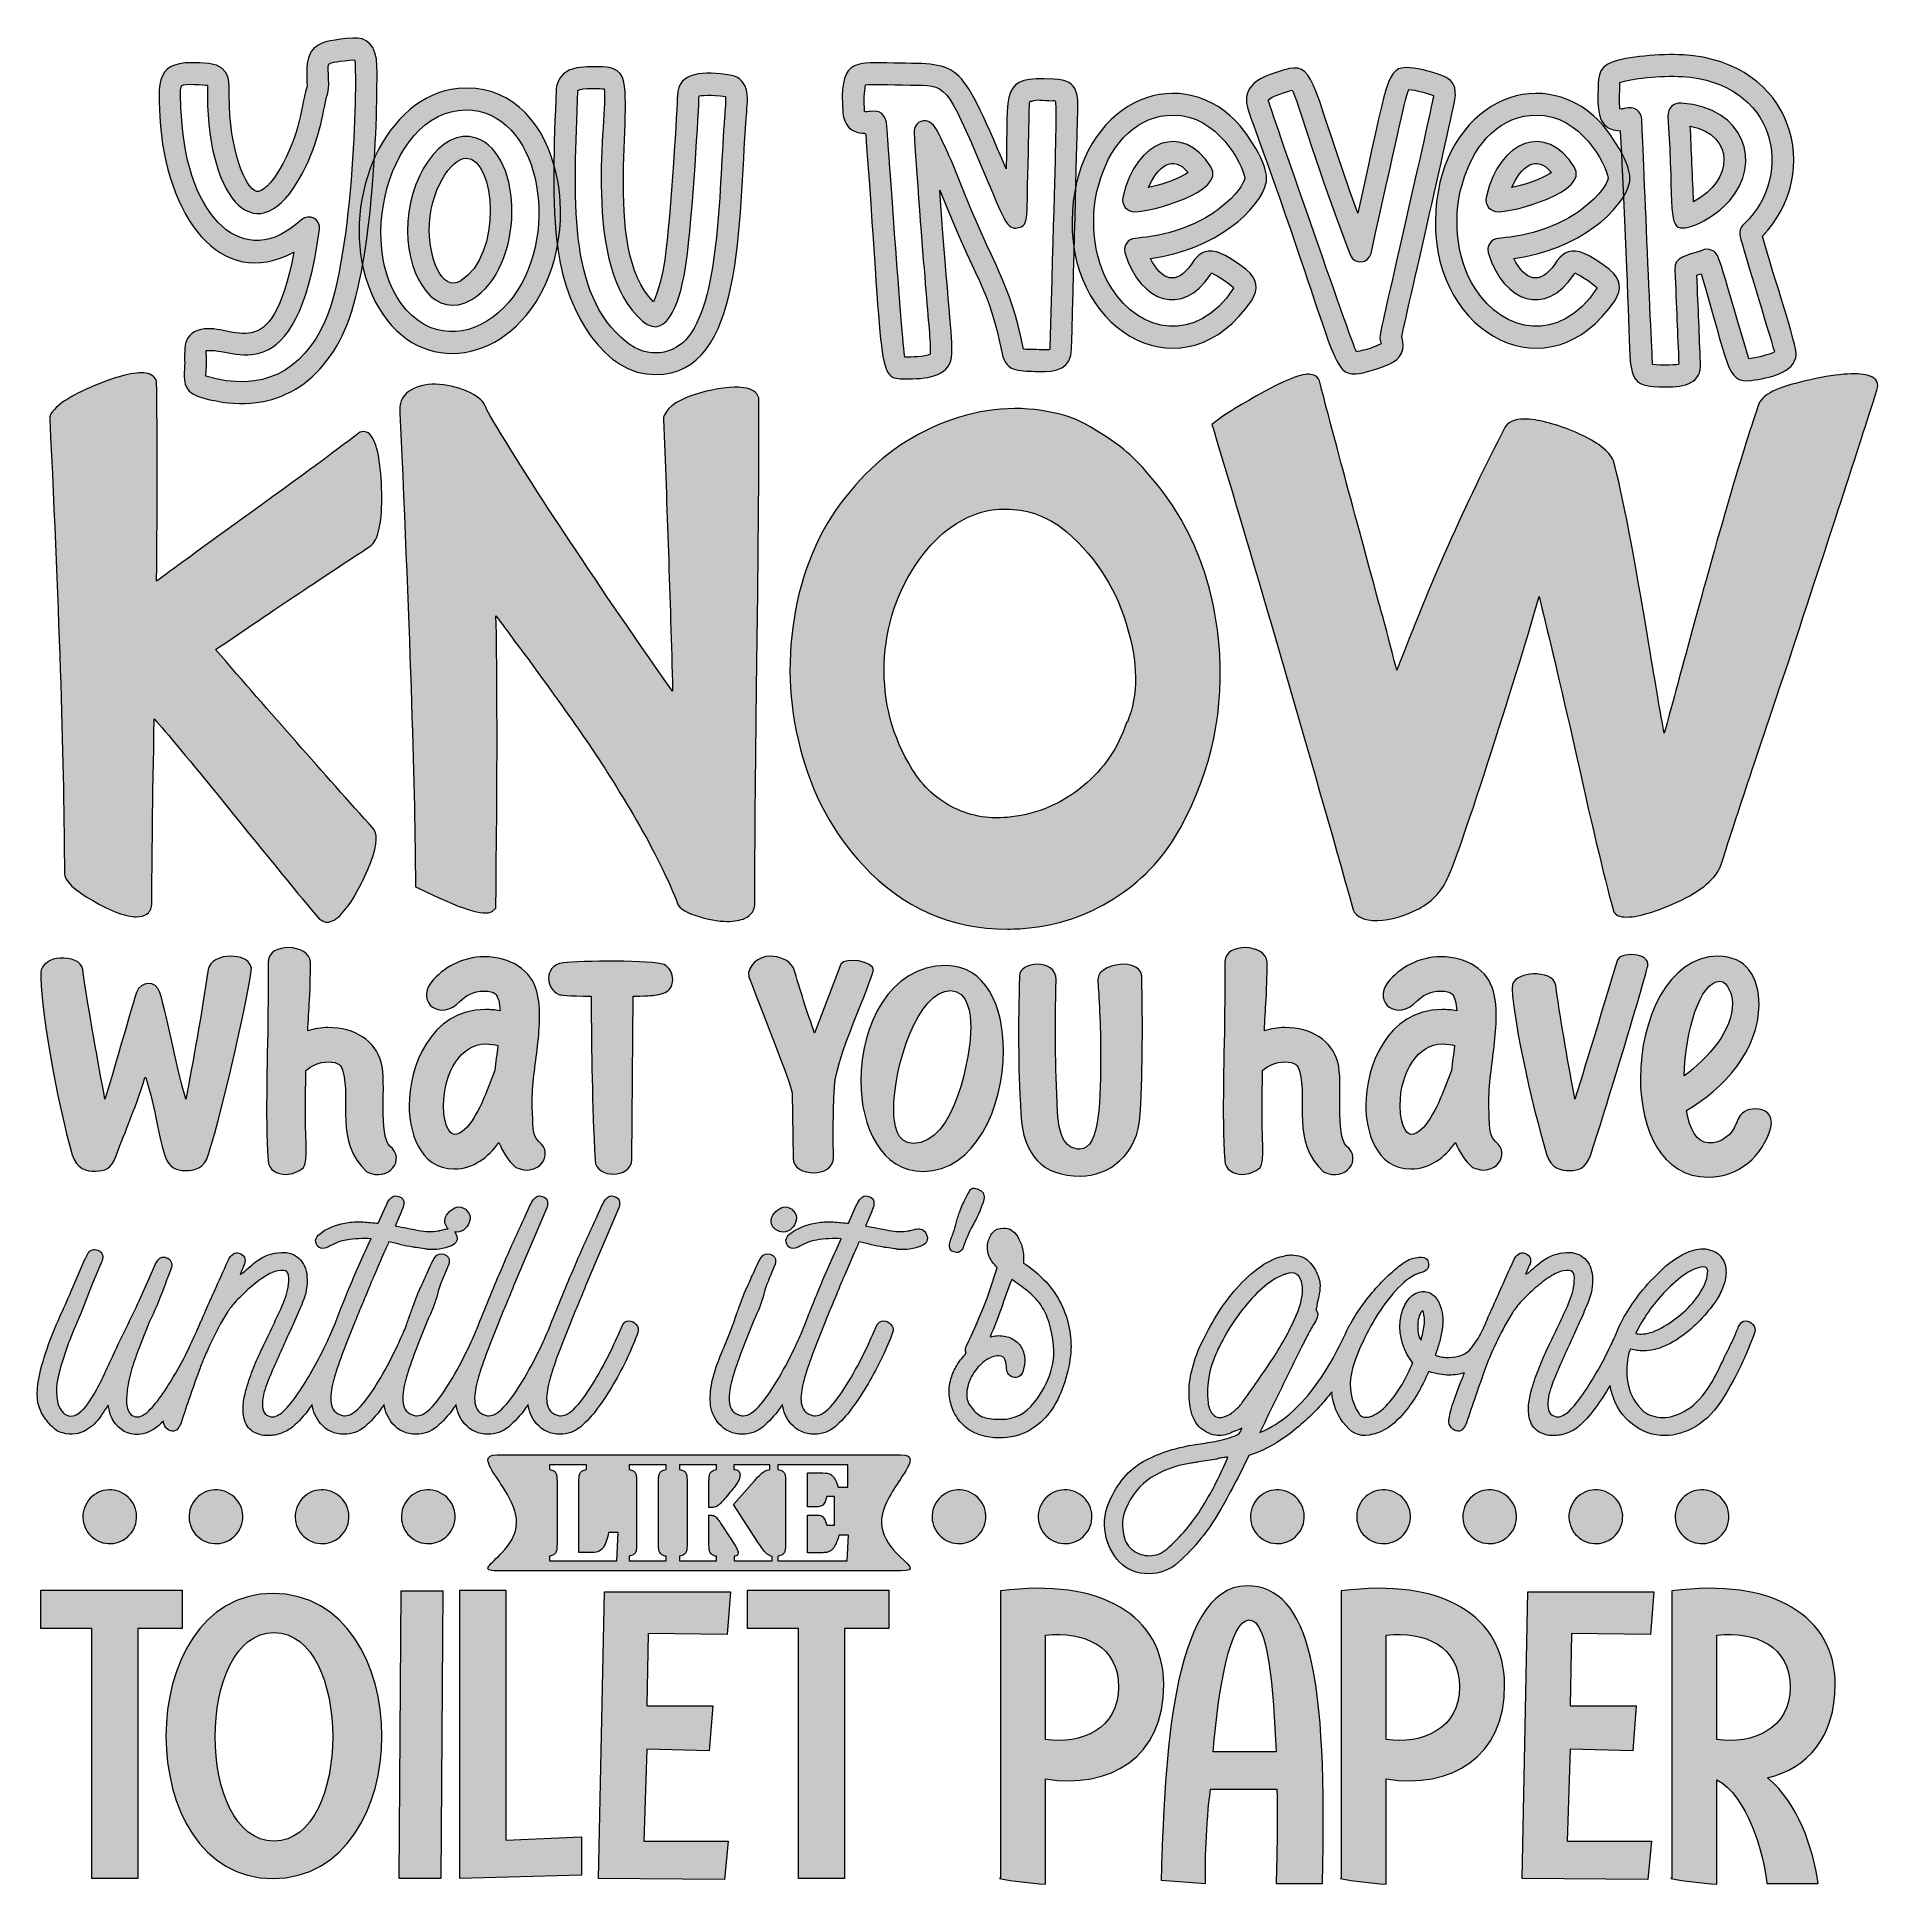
# Model space of a CAD drawing. Header units: inches. Extents: x 105 to 975, y -976 to -104.
import ezdxf

# ---------------------------------------------------------------- set-up
doc = ezdxf.new("R2010")
doc.units = ezdxf.units.IN
doc.header["$MEASUREMENT"] = 0
doc.layers.add('Layer 1', color=7, linetype='Continuous')

# ---------------------------------------------------------------- blocks, each defined once
blk = doc.blocks.new('block 2')
at = {"layer": 'Layer 1', "true_color": 0xffffff}
h = blk.add_hatch(color=7, dxfattribs=at)
h.dxf.hatch_style = 2
h.paths.add_polyline_path([(107.07, -837.47), (173.79, -837.47), (173.79, -855.56), (152.89, -855.56), (152.89, -973.73), (131.18, -973.73), (131.18, -855.56), (107.07, -855.56)])
h = blk.add_hatch(color=7, dxfattribs=at)
h.dxf.hatch_style = 2
h.paths.add_polyline_path([(305.02, -973.73), (305.02, -837.47), (326.72, -837.47), (326.72, -955.64), (362.49, -954.03), (362.49, -972.12)])
h = blk.add_hatch(color=7, dxfattribs=at)
h.dxf.hatch_style = 2
h.paths.add_polyline_path([(440.87, -837.47), (507.59, -837.47), (507.59, -855.56), (486.69, -855.56), (486.69, -973.73), (464.98, -973.73), (464.98, -855.56), (440.87, -855.56)])
h = blk.add_hatch(color=7, dxfattribs=at)
h.dxf.hatch_style = 2
edge = h.paths.add_edge_path()
edge.add_spline(control_points=[(581.54, -926.7), (581.54, -926.7), (581.54, -976.34), (581.54, -976.34), (573.9, -975.94), (566.27, -974.93), (559.84, -973.73), (559.84, -973.73), (560.24, -973.33), (560.24, -973.33), (560.24, -973.33), (560.24, -837.88), (560.24, -837.88), (608.07, -831.45), (637.41, -849.94), (637.41, -882.09), (637.81, -916.45), (611.89, -931.53), (581.54, -926.7)], knot_values=[0, 0, 0, 0, 1, 1, 1, 2, 2, 2, 3, 3, 3, 4, 4, 4, 5, 5, 5, 6, 6, 6, 6], degree=3, periodic=1)
edge = h.paths.add_edge_path()
edge.add_spline(control_points=[(581.54, -858.78), (581.54, -858.78), (581.54, -908.01), (581.54, -908.01), (598.42, -910.63), (616.11, -902.99), (616.11, -883.3), (616.11, -864), (599.83, -856.77), (581.54, -858.78)], knot_values=[0, 0, 0, 0, 1, 1, 1, 2, 2, 2, 3, 3, 3, 3], degree=3, periodic=1)
h = blk.add_hatch(color=7, dxfattribs=at)
h.dxf.hatch_style = 2
edge = h.paths.add_edge_path()
edge.add_spline(control_points=[(690.87, -931.53), (690.87, -931.53), (659.51, -931.53), (659.51, -931.53), (657.3, -947.6), (656.9, -968.1), (657.1, -976.14), (657.1, -976.14), (636.2, -974.53), (636.2, -974.53), (636.2, -972.32), (636.4, -969.91), (636.4, -967.3), (637.81, -923.09), (640.63, -835.47), (676.6, -835.47), (706.74, -835.47), (714.78, -878.87), (712.37, -976.14), (712.37, -976.14), (690.46, -976.14), (690.46, -976.14), (690.66, -970.71), (691.27, -952.23), (690.87, -931.53)], knot_values=[0, 0, 0, 0, 1, 1, 1, 2, 2, 2, 3, 3, 3, 4, 4, 4, 5, 5, 5, 6, 6, 6, 7, 7, 7, 8, 8, 8, 8], degree=3, periodic=1)
edge = h.paths.add_edge_path()
edge.add_spline(control_points=[(660.72, -913.84), (660.72, -913.84), (690.46, -913.84), (690.46, -913.84), (689.06, -884.3), (686.85, -851.54), (677.8, -851.54), (668.76, -851.54), (663.13, -884.3), (660.72, -913.84)], knot_values=[0, 0, 0, 0, 1, 1, 1, 2, 2, 2, 3, 3, 3, 3], degree=3, periodic=1)
h = blk.add_hatch(color=7, dxfattribs=at)
h.dxf.hatch_style = 2
edge = h.paths.add_edge_path()
edge.add_spline(control_points=[(742.51, -926.7), (742.51, -926.7), (742.51, -976.34), (742.51, -976.34), (734.88, -975.94), (727.24, -974.93), (720.81, -973.73), (720.81, -973.73), (721.21, -973.33), (721.21, -973.33), (721.21, -973.33), (721.21, -837.88), (721.21, -837.88), (769.04, -831.45), (798.38, -849.94), (798.38, -882.09), (798.78, -916.45), (772.86, -931.53), (742.51, -926.7)], knot_values=[0, 0, 0, 0, 1, 1, 1, 2, 2, 2, 3, 3, 3, 4, 4, 4, 5, 5, 5, 6, 6, 6, 6], degree=3, periodic=1)
edge = h.paths.add_edge_path()
edge.add_spline(control_points=[(742.51, -858.78), (742.51, -858.78), (742.51, -908.01), (742.51, -908.01), (759.39, -910.63), (777.08, -902.99), (777.08, -883.3), (777.08, -864), (760.8, -856.77), (742.51, -858.78)], knot_values=[0, 0, 0, 0, 1, 1, 1, 2, 2, 2, 3, 3, 3, 3], degree=3, periodic=1)
h = blk.add_hatch(color=7, dxfattribs=at)
h.dxf.hatch_style = 2
edge = h.paths.add_edge_path()
edge.add_spline(control_points=[(898.66, -927.11), (898.66, -927.11), (898.66, -976.34), (898.66, -976.34), (891.02, -975.94), (883.39, -974.93), (876.96, -973.73), (876.96, -973.73), (877.36, -973.33), (877.36, -973.33), (877.36, -973.33), (877.36, -837.88), (877.36, -837.88), (925.19, -831.45), (954.53, -849.94), (954.53, -882.09), (954.53, -906.81), (941.47, -921.68), (922.58, -926.1), (937.25, -938.36), (943.88, -959.06), (946.49, -976.14), (946.49, -976.14), (922.17, -976.14), (922.17, -976.14), (920.97, -962.47), (912.73, -934.14), (898.66, -927.11)], knot_values=[0, 0, 0, 0, 1, 1, 1, 2, 2, 2, 3, 3, 3, 4, 4, 4, 5, 5, 5, 6, 6, 6, 7, 7, 7, 8, 8, 8, 9, 9, 9, 9], degree=3, periodic=1)
edge = h.paths.add_edge_path()
edge.add_spline(control_points=[(898.66, -858.78), (898.66, -858.78), (898.66, -908.01), (898.66, -908.01), (915.54, -910.63), (933.23, -902.99), (933.23, -883.3), (933.23, -864), (916.95, -856.77), (898.66, -858.78)], knot_values=[0, 0, 0, 0, 1, 1, 1, 2, 2, 2, 3, 3, 3, 3], degree=3, periodic=1)
h = blk.add_hatch(color=7, dxfattribs=at)
h.dxf.hatch_style = 2
edge = h.paths.add_edge_path()
edge.add_spline(control_points=[(216.6, -839.08), (285.32, -839.08), (285.32, -973.73), (216.6, -973.73), (149.27, -973.73), (149.47, -839.08), (216.6, -839.08)], knot_values=[0, 0, 0, 0, 1, 1, 1, 2, 2, 2, 2], degree=3, periodic=1)
edge = h.paths.add_edge_path()
edge.add_spline(control_points=[(217.2, -956.04), (254.18, -956.04), (254.18, -857.57), (217.2, -857.57), (180.22, -857.57), (180.22, -956.04), (217.2, -956.04)], knot_values=[0, 0, 0, 0, 1, 1, 1, 2, 2, 2, 2], degree=3, periodic=1)
h = blk.add_hatch(color=7, dxfattribs=at)
h.dxf.hatch_style = 2
h.paths.add_polyline_path([(277.29, -837.88), (296.98, -837.88), (295.98, -973.73), (276.28, -973.73)])
h = blk.add_hatch(color=7, dxfattribs=at)
h.dxf.hatch_style = 2
h.paths.add_polyline_path([(373.34, -838.28), (432.83, -838.28), (431.22, -858.37), (393.84, -857.97), (393.24, -892.14), (424.39, -892.14), (422.78, -913.44), (393.24, -912.64), (391.83, -956.04), (431.62, -956.04), (430.02, -974.13), (370.53, -973.73)])
h = blk.add_hatch(color=7, dxfattribs=at)
h.dxf.hatch_style = 2
h.paths.add_polyline_path([(809.43, -838.28), (868.92, -838.28), (867.31, -858.37), (829.93, -857.97), (829.33, -892.14), (860.48, -892.14), (858.87, -913.44), (829.33, -912.64), (827.92, -956.04), (867.71, -956.04), (866.1, -974.13), (806.62, -973.73)])
at = {"layer": 'Layer 1', "lineweight": 0}
for points in [[(107.07, -837.47), (173.79, -837.47), (173.79, -855.56), (152.89, -855.56), (152.89, -973.73), (131.18, -973.73), (131.18, -855.56), (107.07, -855.56), (107.07, -837.47)], [(305.02, -973.73), (305.02, -837.47), (326.72, -837.47), (326.72, -955.64), (362.49, -954.03), (362.49, -972.12), (305.02, -973.73)], [(440.87, -837.47), (507.59, -837.47), (507.59, -855.56), (486.69, -855.56), (486.69, -973.73), (464.98, -973.73), (464.98, -855.56), (440.87, -855.56), (440.87, -837.47)], [(277.29, -837.88), (296.98, -837.88), (295.98, -973.73), (276.28, -973.73), (277.29, -837.88)], [(373.34, -838.28), (432.83, -838.28), (431.22, -858.37), (393.84, -857.97), (393.24, -892.14), (424.39, -892.14), (422.78, -913.44), (393.24, -912.64), (391.83, -956.04), (431.62, -956.04), (430.02, -974.13), (370.53, -973.73), (373.34, -838.28)], [(809.43, -838.28), (868.92, -838.28), (867.31, -858.37), (829.93, -857.97), (829.33, -892.14), (860.48, -892.14), (858.87, -913.44), (829.33, -912.64), (827.92, -956.04), (867.71, -956.04), (866.1, -974.13), (806.62, -973.73), (809.43, -838.28)]]:
    blk.add_lwpolyline(points, dxfattribs=at)
for points, knots in [([(581.54, -926.7), (581.54, -926.7), (581.54, -976.34), (581.54, -976.34), (573.9, -975.94), (566.27, -974.93), (559.84, -973.73), (559.84, -973.73), (560.24, -973.33), (560.24, -973.33), (560.24, -973.33), (560.24, -837.88), (560.24, -837.88), (608.07, -831.45), (637.41, -849.94), (637.41, -882.09), (637.81, -916.45), (611.89, -931.53), (581.54, -926.7)], [0, 0, 0, 0, 1, 1, 1, 2, 2, 2, 3, 3, 3, 4, 4, 4, 5, 5, 5, 6, 6, 6, 6]), ([(690.87, -931.53), (690.87, -931.53), (659.51, -931.53), (659.51, -931.53), (657.3, -947.6), (656.9, -968.1), (657.1, -976.14), (657.1, -976.14), (636.2, -974.53), (636.2, -974.53), (636.2, -972.32), (636.4, -969.91), (636.4, -967.3), (637.81, -923.09), (640.63, -835.47), (676.6, -835.47), (706.74, -835.47), (714.78, -878.87), (712.37, -976.14), (712.37, -976.14), (690.46, -976.14), (690.46, -976.14), (690.66, -970.71), (691.27, -952.23), (690.87, -931.53)], [0, 0, 0, 0, 1, 1, 1, 2, 2, 2, 3, 3, 3, 4, 4, 4, 5, 5, 5, 6, 6, 6, 7, 7, 7, 8, 8, 8, 8]), ([(742.51, -926.7), (742.51, -926.7), (742.51, -976.34), (742.51, -976.34), (734.88, -975.94), (727.24, -974.93), (720.81, -973.73), (720.81, -973.73), (721.21, -973.33), (721.21, -973.33), (721.21, -973.33), (721.21, -837.88), (721.21, -837.88), (769.04, -831.45), (798.38, -849.94), (798.38, -882.09), (798.78, -916.45), (772.86, -931.53), (742.51, -926.7)], [0, 0, 0, 0, 1, 1, 1, 2, 2, 2, 3, 3, 3, 4, 4, 4, 5, 5, 5, 6, 6, 6, 6]), ([(898.66, -927.11), (898.66, -927.11), (898.66, -976.34), (898.66, -976.34), (891.02, -975.94), (883.39, -974.93), (876.96, -973.73), (876.96, -973.73), (877.36, -973.33), (877.36, -973.33), (877.36, -973.33), (877.36, -837.88), (877.36, -837.88), (925.19, -831.45), (954.53, -849.94), (954.53, -882.09), (954.53, -906.81), (941.47, -921.68), (922.58, -926.1), (937.25, -938.36), (943.88, -959.06), (946.49, -976.14), (946.49, -976.14), (922.17, -976.14), (922.17, -976.14), (920.97, -962.47), (912.73, -934.14), (898.66, -927.11)], [0, 0, 0, 0, 1, 1, 1, 2, 2, 2, 3, 3, 3, 4, 4, 4, 5, 5, 5, 6, 6, 6, 7, 7, 7, 8, 8, 8, 9, 9, 9, 9]), ([(216.6, -839.08), (285.32, -839.08), (285.32, -973.73), (216.6, -973.73), (149.27, -973.73), (149.47, -839.08), (216.6, -839.08)], [0, 0, 0, 0, 1, 1, 1, 2, 2, 2, 2]), ([(660.72, -913.84), (660.72, -913.84), (690.46, -913.84), (690.46, -913.84), (689.06, -884.3), (686.85, -851.54), (677.8, -851.54), (668.76, -851.54), (663.13, -884.3), (660.72, -913.84)], [0, 0, 0, 0, 1, 1, 1, 2, 2, 2, 3, 3, 3, 3]), ([(217.2, -956.04), (254.18, -956.04), (254.18, -857.57), (217.2, -857.57), (180.22, -857.57), (180.22, -956.04), (217.2, -956.04)], [0, 0, 0, 0, 1, 1, 1, 2, 2, 2, 2]), ([(581.54, -858.78), (581.54, -858.78), (581.54, -908.01), (581.54, -908.01), (598.42, -910.63), (616.11, -902.99), (616.11, -883.3), (616.11, -864), (599.83, -856.77), (581.54, -858.78)], [0, 0, 0, 0, 1, 1, 1, 2, 2, 2, 3, 3, 3, 3]), ([(742.51, -858.78), (742.51, -858.78), (742.51, -908.01), (742.51, -908.01), (759.39, -910.63), (777.08, -902.99), (777.08, -883.3), (777.08, -864), (760.8, -856.77), (742.51, -858.78)], [0, 0, 0, 0, 1, 1, 1, 2, 2, 2, 3, 3, 3, 3]), ([(898.66, -858.78), (898.66, -858.78), (898.66, -908.01), (898.66, -908.01), (915.54, -910.63), (933.23, -902.99), (933.23, -883.3), (933.23, -864), (916.95, -856.77), (898.66, -858.78)], [0, 0, 0, 0, 1, 1, 1, 2, 2, 2, 3, 3, 3, 3])]:
    blk.add_open_spline(points, degree=3, knots=knots, dxfattribs=at)
blk = doc.blocks.new('block 3')
at = {"layer": 'Layer 1', "true_color": 0xffffff}
h = blk.add_hatch(color=7, dxfattribs=at)
h.dxf.hatch_style = 2
edge = h.paths.add_edge_path()
edge.add_spline(control_points=[(250.58, -242.38), (237.97, -270.76), (212.89, -283.7), (181.1, -273.44), (174.09, -271.18), (174.62, -264.62), (174.94, -260.7), (175.51, -253.55), (172.79, -244.02), (182.83, -241.91), (198.32, -238.64), (216.01, -261.58), (226.58, -205.36), (191.94, -224.27), (165.8, -187.99), (163.26, -141.56), (162.14, -121.07), (162.5, -113.99), (186.46, -116.33), (197.44, -117.41), (195.98, -126.65), (196.01, -131.42), (196.19, -157.51), (203.7, -175.36), (209.01, -176.68), (211.22, -177.23), (215.8, -174.13), (221.44, -163.61), (230.39, -146.92), (230.77, -131.59), (232.76, -127.61), (232.85, -126.62), (232.76, -124.39), (232.7, -122.87), (232.16, -107.5), (237.35, -105.68), (254.42, -104.26), (260.69, -103.73), (265.74, -107.4), (265.85, -117.71), (266.15, -147.14), (263.5, -213.3), (250.58, -242.38)], knot_values=[0, 0, 0, 0, 1, 1, 1, 2, 2, 2, 3, 3, 3, 4, 4, 4, 5, 5, 5, 6, 6, 6, 7, 7, 7, 8, 8, 8, 9, 9, 9, 10, 10, 10, 11, 11, 11, 12, 12, 12, 13, 13, 13, 14, 14, 14, 14], degree=3, periodic=1)
edge = h.paths.add_edge_path()
edge.add_spline(control_points=[(255.27, -114.48), (248.13, -115.08), (244.04, -115.78), (243.1, -116.56), (242.12, -118.86), (244.24, -127.58), (241.95, -132.16), (240.26, -139.48), (238.85, -152.85), (230.48, -168.45), (209.84, -206.96), (186.09, -181.75), (185.76, -131.48), (185.74, -129.55), (185.88, -127.78), (185.82, -126.59), (184.21, -126.35), (174.85, -125.57), (173.6, -126.77), (172.56, -127.77), (173.3, -137.23), (173.5, -141), (176.15, -189.51), (203.12, -215.17), (230.13, -190.15), (233.65, -186.89), (239.35, -189.84), (238.7, -194.61), (227.8, -274.06), (197.94, -249.94), (185.21, -251.9), (185.18, -252.31), (185.18, -253.03), (185.28, -254.24), (185.63, -258.32), (185.05, -261.77), (185.01, -263.92), (211.69, -272.15), (230.93, -261.34), (241.21, -238.21), (255.17, -206.79), (256.58, -119.24), (255.27, -114.48)], knot_values=[0, 0, 0, 0, 1, 1, 1, 2, 2, 2, 3, 3, 3, 4, 4, 4, 5, 5, 5, 6, 6, 6, 7, 7, 7, 8, 8, 8, 9, 9, 9, 10, 10, 10, 11, 11, 11, 12, 12, 12, 13, 13, 13, 14, 14, 14, 14], degree=3, periodic=1)
h = blk.add_hatch(color=7, dxfattribs=at)
h.dxf.hatch_style = 2
edge = h.paths.add_edge_path()
edge.add_spline(control_points=[(596.65, -144.57), (596.63, -145.46), (595.16, -205.12), (593.84, -251.13), (593.58, -260.29), (587.12, -262.19), (578.06, -261.76), (570.58, -261.4), (562.88, -262.64), (561.04, -253.26), (554.95, -222.27), (548.35, -218.41), (531.63, -176.08), (535.46, -229.13), (537.66, -246.18), (537.38, -253.34), (536.97, -263.61), (527.08, -265.26), (516.76, -265.26), (501.7, -265.26), (505.49, -267.91), (496.9, -153.38), (496.53, -148.37), (497.19, -149.45), (494.78, -149.2), (489.67, -148.66), (486.36, -145.13), (485.92, -139.73), (483.91, -115.27), (490.88, -115.57), (506.69, -116.01), (541.75, -116.97), (539.91, -112.04), (562.99, -166.08), (564, -127.03), (559.98, -122.7), (585.44, -123.65), (598.12, -124.12), (597, -131.37), (596.65, -144.57)], knot_values=[0, 0, 0, 0, 1, 1, 1, 2, 2, 2, 3, 3, 3, 4, 4, 4, 5, 5, 5, 6, 6, 6, 7, 7, 7, 8, 8, 8, 9, 9, 9, 10, 10, 10, 11, 11, 11, 12, 12, 12, 13, 13, 13, 13], degree=3, periodic=1)
edge = h.paths.add_edge_path()
edge.add_spline(control_points=[(583.59, -250.84), (587.21, -123.89), (587.13, -133.98), (585.05, -133.9), (579.39, -133.69), (577.91, -133.1), (575.04, -134), (573.48, -134.5), (574.21, -132.22), (573.46, -158.47), (572.55, -190.14), (574.02, -192.57), (568.77, -193.83), (563.03, -195.21), (562, -189.89), (552.36, -167.31), (534.35, -125.12), (534.87, -126.54), (517.85, -126.47), (507.16, -126.42), (499.18, -125.85), (496.57, -126.35), (495.98, -129.61), (495.74, -134.02), (496.14, -138.89), (496.17, -139.26), (498.49, -138.96), (498.85, -138.9), (505.58, -137.91), (506.56, -142.81), (506.83, -147.87), (506.84, -147.91), (513.78, -248.08), (515.18, -254.99), (518.21, -255.05), (524.44, -254.95), (527.11, -253.53), (527.63, -247.88), (524.4, -223.19), (519.46, -148.77), (519.14, -143.87), (525.98, -139.88), (530.33, -147.89), (533.37, -153.48), (537.66, -163.33), (540.33, -170.16), (557.47, -214.01), (564.63, -218.34), (571.1, -251.24), (572.58, -251.4), (575.36, -251.36), (578.55, -251.51), (584.11, -251.78), (583.57, -251.46), (583.59, -250.84)], knot_values=[0, 0, 0, 0, 1, 1, 1, 2, 2, 2, 3, 3, 3, 4, 4, 4, 5, 5, 5, 6, 6, 6, 7, 7, 7, 8, 8, 8, 9, 9, 9, 10, 10, 10, 11, 11, 11, 12, 12, 12, 13, 13, 13, 14, 14, 14, 15, 15, 15, 16, 16, 16, 17, 17, 17, 18, 18, 18, 18], degree=3, periodic=1)
h = blk.add_hatch(color=7, dxfattribs=at)
h.dxf.hatch_style = 2
edge = h.paths.add_edge_path()
edge.add_spline(control_points=[(936.09, -253.88), (935.47, -262.34), (923.19, -264.93), (914.78, -266.01), (902.75, -267.57), (903.98, -257.44), (891.15, -215.59), (890.38, -215.84), (889.71, -216.05), (889.13, -216.23), (889.93, -232.63), (890.3, -244.69), (890.92, -257.72), (891.39, -267.45), (883.59, -269.07), (874.45, -269.07), (856.26, -269.07), (857.89, -265.63), (856.86, -236.98), (855.96, -212.05), (853.22, -148.05), (852.92, -148.04), (843.38, -147.87), (842.24, -140.5), (842.46, -131.13), (842.65, -123.66), (841.82, -118.37), (849.24, -115.62), (855.7, -113.22), (872.02, -111.57), (882.81, -112.21), (934.91, -115.33), (949.11, -167.64), (920.17, -197.9), (925.91, -218.32), (936.42, -249.46), (936.09, -253.88)], knot_values=[0, 0, 0, 0, 1, 1, 1, 2, 2, 2, 3, 3, 3, 4, 4, 4, 5, 5, 5, 6, 6, 6, 7, 7, 7, 8, 8, 8, 9, 9, 9, 10, 10, 10, 11, 11, 11, 12, 12, 12, 12], degree=3, periodic=1)
edge = h.paths.add_edge_path()
edge.add_spline(control_points=[(925.81, -252.57), (925.63, -251.56), (911.08, -203.69), (910.02, -199.66), (909.5, -197.71), (908.56, -194.16), (911.68, -191.89), (935.98, -168.16), (926.22, -125.08), (882.2, -122.45), (872.26, -121.86), (857.55, -123.5), (852.85, -125.22), (852.82, -125.68), (852.51, -136.17), (852.82, -137.77), (853.6, -137.83), (854.08, -137.69), (854.88, -137.48), (860, -136.1), (863.04, -139.08), (863.17, -142.92), (863.17, -142.97), (868.01, -256.77), (868.3, -258.5), (872.4, -259.03), (880.71, -258.81), (880.68, -258.21), (880, -244.12), (879.63, -231.55), (878.73, -213.68), (878.41, -207.44), (884.53, -207), (891.17, -204.8), (893.16, -203.71), (894.87, -203.99), (895.97, -204.43), (900.03, -206.03), (898.89, -206.14), (913.73, -255.81), (918.72, -255.14), (923.02, -253.86), (925.81, -252.57)], knot_values=[0, 0, 0, 0, 1, 1, 1, 2, 2, 2, 3, 3, 3, 4, 4, 4, 5, 5, 5, 6, 6, 6, 7, 7, 7, 8, 8, 8, 9, 9, 9, 10, 10, 10, 11, 11, 11, 12, 12, 12, 13, 13, 13, 14, 14, 14, 14], degree=3, periodic=1)
edge = h.paths.add_edge_path()
edge.add_spline(control_points=[(904.72, -180.96), (897.52, -189.26), (886.73, -193.99), (882.8, -193.99), (875.18, -193.99), (878.42, -186.25), (875.53, -141.27), (875.28, -137.33), (878.2, -134.7), (881.83, -134.97), (911.99, -137.22), (919.98, -163.36), (904.72, -180.96)], knot_values=[0, 0, 0, 0, 1, 1, 1, 2, 2, 2, 3, 3, 3, 4, 4, 4, 4], degree=3, periodic=1)
edge = h.paths.add_edge_path()
edge.add_spline(control_points=[(886.07, -145.87), (886.57, -155.81), (887.19, -171.9), (887.62, -181.58), (906.61, -171.42), (907.39, -150.19), (886.07, -145.87)], knot_values=[0, 0, 0, 0, 1, 1, 1, 2, 2, 2, 2], degree=3, periodic=1)
h = blk.add_hatch(color=7, dxfattribs=at)
h.dxf.hatch_style = 2
edge = h.paths.add_edge_path()
edge.add_spline(control_points=[(440.18, -142.23), (436.53, -190.82), (439.43, -263.28), (397.39, -263.28), (373.61, -263.28), (355.9, -235.43), (351.36, -204.76), (347.97, -181.86), (349.55, -154.29), (350.46, -128.67), (350.5, -128.67), (350.22, -117.75), (365.07, -117.86), (372.29, -117.91), (377.22, -117.35), (380.65, -120.96), (389.22, -129.97), (371.07, -204.16), (396.46, -228.81), (398.62, -224.26), (400.79, -215.73), (401.74, -209.06), (404.79, -187.64), (407.65, -134.52), (407.69, -131.53), (407.84, -119.87), (420.85, -119.95), (432.42, -121.77), (442.93, -123.41), (440.76, -134.48), (440.18, -142.23)], knot_values=[0, 0, 0, 0, 1, 1, 1, 2, 2, 2, 3, 3, 3, 4, 4, 4, 5, 5, 5, 6, 6, 6, 7, 7, 7, 8, 8, 8, 9, 9, 9, 10, 10, 10, 10], degree=3, periodic=1)
edge = h.paths.add_edge_path()
edge.add_spline(control_points=[(430.46, -131.84), (423.96, -130.86), (417.95, -131.46), (417.95, -131.66), (417.89, -136.14), (414.97, -188.9), (411.89, -210.51), (409.63, -226.34), (403.46, -248.25), (391.31, -237.97), (361.68, -212.91), (375.02, -139.3), (373.12, -128.25), (372.21, -128.13), (362.47, -127.53), (360.71, -129.06), (358.9, -179.82), (355.5, -225.11), (383.51, -247.78), (393.81, -256.12), (406.23, -253.94), (413.03, -245.22), (427.84, -226.24), (427.52, -173.86), (429.95, -141.47), (430.22, -137.84), (430.65, -133.66), (430.46, -131.84)], knot_values=[0, 0, 0, 0, 1, 1, 1, 2, 2, 2, 3, 3, 3, 4, 4, 4, 5, 5, 5, 6, 6, 6, 7, 7, 7, 8, 8, 8, 9, 9, 9, 9], degree=3, periodic=1)
h = blk.add_hatch(color=7, dxfattribs=at)
h.dxf.hatch_style = 2
edge = h.paths.add_edge_path()
edge.add_spline(control_points=[(631.13, -208.44), (636.3, -218.75), (643.56, -221.38), (650.49, -211.01), (653.47, -206.51), (656.67, -203.79), (662.27, -205.22), (667.51, -206.56), (676.43, -213.75), (676.52, -213.82), (681.47, -217.85), (682.35, -223.09), (678.94, -228.17), (648.36, -273.76), (593.15, -244.68), (594.13, -190.68), (594.44, -138.75), (639.16, -115.1), (668.75, -140.94), (676.77, -147.95), (687.34, -164.86), (685.87, -172.08), (683.14, -185.46), (661.76, -204.14), (631.13, -208.44)], knot_values=[0, 0, 0, 0, 1, 1, 1, 2, 2, 2, 3, 3, 3, 4, 4, 4, 5, 5, 5, 6, 6, 6, 7, 7, 7, 8, 8, 8, 8], degree=3, periodic=1)
edge = h.paths.add_edge_path()
edge.add_spline(control_points=[(675.71, -170.46), (674.5, -163.55), (662.86, -140.63), (641.83, -140.63), (608.53, -140.63), (593.58, -192.54), (612.83, -222.63), (626.24, -243.58), (652.48, -249.2), (670.42, -222.46), (670.9, -221.74), (662.08, -216), (660.01, -215.25), (659.8, -215.54), (659.54, -215.93), (659.35, -216.22), (646.22, -236.07), (626.65, -229.18), (619.29, -206.5), (619.05, -205.76), (618.32, -203.5), (619.82, -201.28), (621.94, -198.14), (624.43, -199.23), (632.08, -197.91), (647.57, -195.26), (658.03, -189.16), (664.08, -184.51), (671.84, -178.55), (674.97, -173.08), (675.71, -170.46)], knot_values=[0, 0, 0, 0, 1, 1, 1, 2, 2, 2, 3, 3, 3, 4, 4, 4, 5, 5, 5, 6, 6, 6, 7, 7, 7, 8, 8, 8, 9, 9, 9, 10, 10, 10, 10], degree=3, periodic=1)
edge = h.paths.add_edge_path()
edge.add_spline(control_points=[(659.64, -165.14), (667.04, -176.93), (631.13, -186.37), (623.73, -186.37), (620.01, -186.37), (617.17, -183.17), (618.17, -178.96), (624.45, -152.44), (646.32, -143.89), (659.64, -165.14)], knot_values=[0, 0, 0, 0, 1, 1, 1, 2, 2, 2, 3, 3, 3, 3], degree=3, periodic=1)
edge = h.paths.add_edge_path()
edge.add_spline(control_points=[(648.96, -167.82), (641.59, -158.93), (634.41, -164.98), (630.22, -174.93), (639.21, -172.94), (645.82, -169.88), (648.96, -167.82)], knot_values=[0, 0, 0, 0, 1, 1, 1, 2, 2, 2, 2], degree=3, periodic=1)
h = blk.add_hatch(color=7, dxfattribs=at)
h.dxf.hatch_style = 2
edge = h.paths.add_edge_path()
edge.add_spline(control_points=[(775.14, -131.37), (774.91, -136.18), (750.95, -239.12), (749.83, -245.32), (751.62, -251.47), (749.66, -255.72), (743.86, -258.33), (736.52, -261.63), (729.53, -262.92), (727.14, -262.92), (716.35, -262.92), (717.58, -248.81), (679.74, -145.3), (676.45, -136.3), (673.7, -130.47), (681.34, -124.7), (685.43, -121.61), (695.47, -118.96), (696.68, -118.71), (709.16, -116.17), (707.75, -128.95), (729.06, -186.98), (743.47, -122.53), (742.28, -117.66), (753.56, -118.28), (758.24, -118.53), (766.6, -120.89), (769.59, -122.29), (772.64, -123.72), (775.42, -125.81), (775.14, -131.37)], knot_values=[0, 0, 0, 0, 1, 1, 1, 2, 2, 2, 3, 3, 3, 4, 4, 4, 5, 5, 5, 6, 6, 6, 7, 7, 7, 8, 8, 8, 9, 9, 9, 10, 10, 10, 10], degree=3, periodic=1)
edge = h.paths.add_edge_path()
edge.add_spline(control_points=[(764.87, -131.42), (762.52, -130.45), (756.2, -128.74), (753.16, -128.53), (750.95, -134.21), (746.52, -156.33), (735.3, -206.03), (734.18, -210.96), (727.31, -211.46), (725.5, -206.72), (705.89, -155.27), (701.19, -134.64), (698, -128.93), (695.59, -129.55), (688.77, -131.62), (686.7, -133.55), (686.76, -134.04), (725.97, -247.82), (728.41, -252.47), (732.59, -251.77), (737.54, -250.08), (740.13, -248.74), (739.61, -246.56), (739, -246.96), (740.06, -241.88), (741.4, -235.4), (764.57, -134.36), (764.87, -131.42)], knot_values=[0, 0, 0, 0, 1, 1, 1, 2, 2, 2, 3, 3, 3, 4, 4, 4, 5, 5, 5, 6, 6, 6, 7, 7, 7, 8, 8, 8, 9, 9, 9, 9], degree=3, periodic=1)
h = blk.add_hatch(color=7, dxfattribs=at)
h.dxf.hatch_style = 2
edge = h.paths.add_edge_path()
edge.add_spline(control_points=[(802.72, -208.44), (807.89, -218.75), (815.16, -221.38), (822.09, -211.01), (825.07, -206.51), (828.27, -203.79), (833.87, -205.22), (839.11, -206.56), (848.03, -213.75), (848.12, -213.82), (853.07, -217.85), (853.95, -223.09), (850.53, -228.17), (819.96, -273.76), (764.75, -244.68), (765.72, -190.68), (766.03, -138.75), (810.75, -115.1), (840.34, -140.94), (848.37, -147.95), (858.94, -164.86), (857.46, -172.08), (854.73, -185.46), (833.35, -204.14), (802.72, -208.44)], knot_values=[0, 0, 0, 0, 1, 1, 1, 2, 2, 2, 3, 3, 3, 4, 4, 4, 5, 5, 5, 6, 6, 6, 7, 7, 7, 8, 8, 8, 8], degree=3, periodic=1)
edge = h.paths.add_edge_path()
edge.add_spline(control_points=[(847.31, -170.46), (846.09, -163.55), (834.45, -140.63), (813.43, -140.63), (780.13, -140.63), (765.17, -192.54), (784.43, -222.63), (797.84, -243.58), (824.08, -249.2), (842.01, -222.46), (842.5, -221.74), (833.68, -216), (831.61, -215.25), (831.39, -215.54), (831.14, -215.93), (830.94, -216.22), (817.82, -236.07), (798.24, -229.18), (790.89, -206.5), (790.65, -205.76), (789.91, -203.5), (791.41, -201.28), (793.53, -198.14), (796.02, -199.23), (803.68, -197.91), (819.17, -195.26), (829.63, -189.16), (835.68, -184.51), (843.44, -178.55), (846.56, -173.08), (847.31, -170.46)], knot_values=[0, 0, 0, 0, 1, 1, 1, 2, 2, 2, 3, 3, 3, 4, 4, 4, 5, 5, 5, 6, 6, 6, 7, 7, 7, 8, 8, 8, 9, 9, 9, 10, 10, 10, 10], degree=3, periodic=1)
edge = h.paths.add_edge_path()
edge.add_spline(control_points=[(831.24, -165.14), (838.63, -176.93), (802.73, -186.37), (795.32, -186.37), (791.61, -186.37), (788.77, -183.17), (789.76, -178.96), (796.05, -152.44), (817.92, -143.89), (831.24, -165.14)], knot_values=[0, 0, 0, 0, 1, 1, 1, 2, 2, 2, 3, 3, 3, 3], degree=3, periodic=1)
edge = h.paths.add_edge_path()
edge.add_spline(control_points=[(820.56, -167.82), (813.19, -158.93), (806.01, -164.98), (801.82, -174.93), (810.81, -172.94), (817.41, -169.88), (820.56, -167.82)], knot_values=[0, 0, 0, 0, 1, 1, 1, 2, 2, 2, 2], degree=3, periodic=1)
h = blk.add_hatch(color=7, dxfattribs=at)
h.dxf.hatch_style = 2
edge = h.paths.add_edge_path()
edge.add_spline(control_points=[(338.44, -232.52), (315.79, -263.31), (273.57, -260.99), (260.49, -217.28), (249.16, -179.43), (269.89, -131.52), (304.11, -128.11), (350.89, -123.45), (366.76, -194.02), (338.44, -232.52)], knot_values=[0, 0, 0, 0, 1, 1, 1, 2, 2, 2, 3, 3, 3, 3], degree=3, periodic=1)
edge = h.paths.add_edge_path()
edge.add_spline(control_points=[(307.81, -138.19), (269.18, -138.19), (252.24, -213.59), (285.25, -237.68), (300.11, -248.51), (318.9, -241.76), (330.18, -226.44), (353.18, -195.16), (342.13, -138.19), (307.81, -138.19)], knot_values=[0, 0, 0, 0, 1, 1, 1, 2, 2, 2, 3, 3, 3, 3], degree=3, periodic=1)
edge = h.paths.add_edge_path()
edge.add_spline(control_points=[(310.68, -227.73), (293.4, -238.03), (280.46, -217.89), (280.25, -195.48), (280.02, -171.48), (295.63, -145.85), (312.69, -151.55), (335.53, -159.17), (335.56, -212.9), (310.68, -227.73)], knot_values=[0, 0, 0, 0, 1, 1, 1, 2, 2, 2, 3, 3, 3, 3], degree=3, periodic=1)
edge = h.paths.add_edge_path()
edge.add_spline(control_points=[(307.93, -161.03), (301.07, -161.03), (290.33, -176.35), (290.51, -195.38), (290.62, -206.72), (295.88, -224.61), (305.43, -218.92), (324.94, -207.29), (322.02, -161.03), (307.93, -161.03)], knot_values=[0, 0, 0, 0, 1, 1, 1, 2, 2, 2, 3, 3, 3, 3], degree=3, periodic=1)
at = {"layer": 'Layer 1', "lineweight": 0}
for points, knots in [([(250.58, -242.38), (237.97, -270.76), (212.89, -283.7), (181.1, -273.44), (174.09, -271.18), (174.62, -264.62), (174.94, -260.7), (175.51, -253.55), (172.79, -244.02), (182.83, -241.91), (198.32, -238.64), (216.01, -261.58), (226.58, -205.36), (191.94, -224.27), (165.8, -187.99), (163.26, -141.56), (162.14, -121.07), (162.5, -113.99), (186.46, -116.33), (197.44, -117.41), (195.98, -126.65), (196.01, -131.42), (196.19, -157.51), (203.7, -175.36), (209.01, -176.68), (211.22, -177.23), (215.8, -174.13), (221.44, -163.61), (230.39, -146.92), (230.77, -131.59), (232.76, -127.61), (232.85, -126.62), (232.76, -124.39), (232.7, -122.87), (232.16, -107.5), (237.35, -105.68), (254.42, -104.26), (260.69, -103.73), (265.74, -107.4), (265.85, -117.71), (266.15, -147.14), (263.5, -213.3), (250.58, -242.38)], [0, 0, 0, 0, 1, 1, 1, 2, 2, 2, 3, 3, 3, 4, 4, 4, 5, 5, 5, 6, 6, 6, 7, 7, 7, 8, 8, 8, 9, 9, 9, 10, 10, 10, 11, 11, 11, 12, 12, 12, 13, 13, 13, 14, 14, 14, 14]), ([(596.65, -144.57), (596.63, -145.46), (595.16, -205.12), (593.84, -251.13), (593.58, -260.29), (587.12, -262.19), (578.06, -261.76), (570.58, -261.4), (562.88, -262.64), (561.04, -253.26), (554.95, -222.27), (548.35, -218.41), (531.63, -176.08), (535.46, -229.13), (537.66, -246.18), (537.38, -253.34), (536.97, -263.61), (527.08, -265.26), (516.76, -265.26), (501.7, -265.26), (505.49, -267.91), (496.9, -153.38), (496.53, -148.37), (497.19, -149.45), (494.78, -149.2), (489.67, -148.66), (486.36, -145.13), (485.92, -139.73), (483.91, -115.27), (490.88, -115.57), (506.69, -116.01), (541.75, -116.97), (539.91, -112.04), (562.99, -166.08), (564, -127.03), (559.98, -122.7), (585.44, -123.65), (598.12, -124.12), (597, -131.37), (596.65, -144.57)], [0, 0, 0, 0, 1, 1, 1, 2, 2, 2, 3, 3, 3, 4, 4, 4, 5, 5, 5, 6, 6, 6, 7, 7, 7, 8, 8, 8, 9, 9, 9, 10, 10, 10, 11, 11, 11, 12, 12, 12, 13, 13, 13, 13]), ([(936.09, -253.88), (935.47, -262.34), (923.19, -264.93), (914.78, -266.01), (902.75, -267.57), (903.98, -257.44), (891.15, -215.59), (890.38, -215.84), (889.71, -216.05), (889.13, -216.23), (889.93, -232.63), (890.3, -244.69), (890.92, -257.72), (891.39, -267.45), (883.59, -269.07), (874.45, -269.07), (856.26, -269.07), (857.89, -265.63), (856.86, -236.98), (855.96, -212.05), (853.22, -148.05), (852.92, -148.04), (843.38, -147.87), (842.24, -140.5), (842.46, -131.13), (842.65, -123.66), (841.82, -118.37), (849.24, -115.62), (855.7, -113.22), (872.02, -111.57), (882.81, -112.21), (934.91, -115.33), (949.11, -167.64), (920.17, -197.9), (925.91, -218.32), (936.42, -249.46), (936.09, -253.88)], [0, 0, 0, 0, 1, 1, 1, 2, 2, 2, 3, 3, 3, 4, 4, 4, 5, 5, 5, 6, 6, 6, 7, 7, 7, 8, 8, 8, 9, 9, 9, 10, 10, 10, 11, 11, 11, 12, 12, 12, 12]), ([(255.27, -114.48), (248.13, -115.08), (244.04, -115.78), (243.1, -116.56), (242.12, -118.86), (244.24, -127.58), (241.95, -132.16), (240.26, -139.48), (238.85, -152.85), (230.48, -168.45), (209.84, -206.96), (186.09, -181.75), (185.76, -131.48), (185.74, -129.55), (185.88, -127.78), (185.82, -126.59), (184.21, -126.35), (174.85, -125.57), (173.6, -126.77), (172.56, -127.77), (173.3, -137.23), (173.5, -141), (176.15, -189.51), (203.12, -215.17), (230.13, -190.15), (233.65, -186.89), (239.35, -189.84), (238.7, -194.61), (227.8, -274.06), (197.94, -249.94), (185.21, -251.9), (185.18, -252.31), (185.18, -253.03), (185.28, -254.24), (185.63, -258.32), (185.05, -261.77), (185.01, -263.92), (211.69, -272.15), (230.93, -261.34), (241.21, -238.21), (255.17, -206.79), (256.58, -119.24), (255.27, -114.48)], [0, 0, 0, 0, 1, 1, 1, 2, 2, 2, 3, 3, 3, 4, 4, 4, 5, 5, 5, 6, 6, 6, 7, 7, 7, 8, 8, 8, 9, 9, 9, 10, 10, 10, 11, 11, 11, 12, 12, 12, 13, 13, 13, 14, 14, 14, 14]), ([(440.18, -142.23), (436.53, -190.82), (439.43, -263.28), (397.39, -263.28), (373.61, -263.28), (355.9, -235.43), (351.36, -204.76), (347.97, -181.86), (349.55, -154.29), (350.46, -128.67), (350.5, -128.67), (350.22, -117.75), (365.07, -117.86), (372.29, -117.91), (377.22, -117.35), (380.65, -120.96), (389.22, -129.97), (371.07, -204.16), (396.46, -228.81), (398.62, -224.26), (400.79, -215.73), (401.74, -209.06), (404.79, -187.64), (407.65, -134.52), (407.69, -131.53), (407.84, -119.87), (420.85, -119.95), (432.42, -121.77), (442.93, -123.41), (440.76, -134.48), (440.18, -142.23)], [0, 0, 0, 0, 1, 1, 1, 2, 2, 2, 3, 3, 3, 4, 4, 4, 5, 5, 5, 6, 6, 6, 7, 7, 7, 8, 8, 8, 9, 9, 9, 10, 10, 10, 10]), ([(631.13, -208.44), (636.3, -218.75), (643.56, -221.38), (650.49, -211.01), (653.47, -206.51), (656.67, -203.79), (662.27, -205.22), (667.51, -206.56), (676.43, -213.75), (676.52, -213.82), (681.47, -217.85), (682.35, -223.09), (678.94, -228.17), (648.36, -273.76), (593.15, -244.68), (594.13, -190.68), (594.44, -138.75), (639.16, -115.1), (668.75, -140.94), (676.77, -147.95), (687.34, -164.86), (685.87, -172.08), (683.14, -185.46), (661.76, -204.14), (631.13, -208.44)], [0, 0, 0, 0, 1, 1, 1, 2, 2, 2, 3, 3, 3, 4, 4, 4, 5, 5, 5, 6, 6, 6, 7, 7, 7, 8, 8, 8, 8]), ([(775.14, -131.37), (774.91, -136.18), (750.95, -239.12), (749.83, -245.32), (751.62, -251.47), (749.66, -255.72), (743.86, -258.33), (736.52, -261.63), (729.53, -262.92), (727.14, -262.92), (716.35, -262.92), (717.58, -248.81), (679.74, -145.3), (676.45, -136.3), (673.7, -130.47), (681.34, -124.7), (685.43, -121.61), (695.47, -118.96), (696.68, -118.71), (709.16, -116.17), (707.75, -128.95), (729.06, -186.98), (743.47, -122.53), (742.28, -117.66), (753.56, -118.28), (758.24, -118.53), (766.6, -120.89), (769.59, -122.29), (772.64, -123.72), (775.42, -125.81), (775.14, -131.37)], [0, 0, 0, 0, 1, 1, 1, 2, 2, 2, 3, 3, 3, 4, 4, 4, 5, 5, 5, 6, 6, 6, 7, 7, 7, 8, 8, 8, 9, 9, 9, 10, 10, 10, 10]), ([(802.72, -208.44), (807.89, -218.75), (815.16, -221.38), (822.09, -211.01), (825.07, -206.51), (828.27, -203.79), (833.87, -205.22), (839.11, -206.56), (848.03, -213.75), (848.12, -213.82), (853.07, -217.85), (853.95, -223.09), (850.53, -228.17), (819.96, -273.76), (764.75, -244.68), (765.72, -190.68), (766.03, -138.75), (810.75, -115.1), (840.34, -140.94), (848.37, -147.95), (858.94, -164.86), (857.46, -172.08), (854.73, -185.46), (833.35, -204.14), (802.72, -208.44)], [0, 0, 0, 0, 1, 1, 1, 2, 2, 2, 3, 3, 3, 4, 4, 4, 5, 5, 5, 6, 6, 6, 7, 7, 7, 8, 8, 8, 8]), ([(925.81, -252.57), (925.63, -251.56), (911.08, -203.69), (910.02, -199.66), (909.5, -197.71), (908.56, -194.16), (911.68, -191.89), (935.98, -168.16), (926.22, -125.08), (882.2, -122.45), (872.26, -121.86), (857.55, -123.5), (852.85, -125.22), (852.82, -125.68), (852.51, -136.17), (852.82, -137.77), (853.6, -137.83), (854.08, -137.69), (854.88, -137.48), (860, -136.1), (863.04, -139.08), (863.17, -142.92), (863.17, -142.97), (868.01, -256.77), (868.3, -258.5), (872.4, -259.03), (880.71, -258.81), (880.68, -258.21), (880, -244.12), (879.63, -231.55), (878.73, -213.68), (878.41, -207.44), (884.53, -207), (891.17, -204.8), (893.16, -203.71), (894.87, -203.99), (895.97, -204.43), (900.03, -206.03), (898.89, -206.14), (913.73, -255.81), (918.72, -255.14), (923.02, -253.86), (925.81, -252.57)], [0, 0, 0, 0, 1, 1, 1, 2, 2, 2, 3, 3, 3, 4, 4, 4, 5, 5, 5, 6, 6, 6, 7, 7, 7, 8, 8, 8, 9, 9, 9, 10, 10, 10, 11, 11, 11, 12, 12, 12, 13, 13, 13, 14, 14, 14, 14]), ([(338.44, -232.52), (315.79, -263.31), (273.57, -260.99), (260.49, -217.28), (249.16, -179.43), (269.89, -131.52), (304.11, -128.11), (350.89, -123.45), (366.76, -194.02), (338.44, -232.52)], [0, 0, 0, 0, 1, 1, 1, 2, 2, 2, 3, 3, 3, 3]), ([(430.46, -131.84), (423.96, -130.86), (417.95, -131.46), (417.95, -131.66), (417.89, -136.14), (414.97, -188.9), (411.89, -210.51), (409.63, -226.34), (403.46, -248.25), (391.31, -237.97), (361.68, -212.91), (375.02, -139.3), (373.12, -128.25), (372.21, -128.13), (362.47, -127.53), (360.71, -129.06), (358.9, -179.82), (355.5, -225.11), (383.51, -247.78), (393.81, -256.12), (406.23, -253.94), (413.03, -245.22), (427.84, -226.24), (427.52, -173.86), (429.95, -141.47), (430.22, -137.84), (430.65, -133.66), (430.46, -131.84)], [0, 0, 0, 0, 1, 1, 1, 2, 2, 2, 3, 3, 3, 4, 4, 4, 5, 5, 5, 6, 6, 6, 7, 7, 7, 8, 8, 8, 9, 9, 9, 9]), ([(583.59, -250.84), (587.21, -123.89), (587.13, -133.98), (585.05, -133.9), (579.39, -133.69), (577.91, -133.1), (575.04, -134), (573.48, -134.5), (574.21, -132.22), (573.46, -158.47), (572.55, -190.14), (574.02, -192.57), (568.77, -193.83), (563.03, -195.21), (562, -189.89), (552.36, -167.31), (534.35, -125.12), (534.87, -126.54), (517.85, -126.47), (507.16, -126.42), (499.18, -125.85), (496.57, -126.35), (495.98, -129.61), (495.74, -134.02), (496.14, -138.89), (496.17, -139.26), (498.49, -138.96), (498.85, -138.9), (505.58, -137.91), (506.56, -142.81), (506.83, -147.87), (506.84, -147.91), (513.78, -248.08), (515.18, -254.99), (518.21, -255.05), (524.44, -254.95), (527.11, -253.53), (527.63, -247.88), (524.4, -223.19), (519.46, -148.77), (519.14, -143.87), (525.98, -139.88), (530.33, -147.89), (533.37, -153.48), (537.66, -163.33), (540.33, -170.16), (557.47, -214.01), (564.63, -218.34), (571.1, -251.24), (572.58, -251.4), (575.36, -251.36), (578.55, -251.51), (584.11, -251.78), (583.57, -251.46), (583.59, -250.84)], [0, 0, 0, 0, 1, 1, 1, 2, 2, 2, 3, 3, 3, 4, 4, 4, 5, 5, 5, 6, 6, 6, 7, 7, 7, 8, 8, 8, 9, 9, 9, 10, 10, 10, 11, 11, 11, 12, 12, 12, 13, 13, 13, 14, 14, 14, 15, 15, 15, 16, 16, 16, 17, 17, 17, 18, 18, 18, 18]), ([(764.87, -131.42), (762.52, -130.45), (756.2, -128.74), (753.16, -128.53), (750.95, -134.21), (746.52, -156.33), (735.3, -206.03), (734.18, -210.96), (727.31, -211.46), (725.5, -206.72), (705.89, -155.27), (701.19, -134.64), (698, -128.93), (695.59, -129.55), (688.77, -131.62), (686.7, -133.55), (686.76, -134.04), (725.97, -247.82), (728.41, -252.47), (732.59, -251.77), (737.54, -250.08), (740.13, -248.74), (739.61, -246.56), (739, -246.96), (740.06, -241.88), (741.4, -235.4), (764.57, -134.36), (764.87, -131.42)], [0, 0, 0, 0, 1, 1, 1, 2, 2, 2, 3, 3, 3, 4, 4, 4, 5, 5, 5, 6, 6, 6, 7, 7, 7, 8, 8, 8, 9, 9, 9, 9]), ([(307.81, -138.19), (269.18, -138.19), (252.24, -213.59), (285.25, -237.68), (300.11, -248.51), (318.9, -241.76), (330.18, -226.44), (353.18, -195.16), (342.13, -138.19), (307.81, -138.19)], [0, 0, 0, 0, 1, 1, 1, 2, 2, 2, 3, 3, 3, 3]), ([(904.72, -180.96), (897.52, -189.26), (886.73, -193.99), (882.8, -193.99), (875.18, -193.99), (878.42, -186.25), (875.53, -141.27), (875.28, -137.33), (878.2, -134.7), (881.83, -134.97), (911.99, -137.22), (919.98, -163.36), (904.72, -180.96)], [0, 0, 0, 0, 1, 1, 1, 2, 2, 2, 3, 3, 3, 4, 4, 4, 4]), ([(310.68, -227.73), (293.4, -238.03), (280.46, -217.89), (280.25, -195.48), (280.02, -171.48), (295.63, -145.85), (312.69, -151.55), (335.53, -159.17), (335.56, -212.9), (310.68, -227.73)], [0, 0, 0, 0, 1, 1, 1, 2, 2, 2, 3, 3, 3, 3]), ([(675.71, -170.46), (674.5, -163.55), (662.86, -140.63), (641.83, -140.63), (608.53, -140.63), (593.58, -192.54), (612.83, -222.63), (626.24, -243.58), (652.48, -249.2), (670.42, -222.46), (670.9, -221.74), (662.08, -216), (660.01, -215.25), (659.8, -215.54), (659.54, -215.93), (659.35, -216.22), (646.22, -236.07), (626.65, -229.18), (619.29, -206.5), (619.05, -205.76), (618.32, -203.5), (619.82, -201.28), (621.94, -198.14), (624.43, -199.23), (632.08, -197.91), (647.57, -195.26), (658.03, -189.16), (664.08, -184.51), (671.84, -178.55), (674.97, -173.08), (675.71, -170.46)], [0, 0, 0, 0, 1, 1, 1, 2, 2, 2, 3, 3, 3, 4, 4, 4, 5, 5, 5, 6, 6, 6, 7, 7, 7, 8, 8, 8, 9, 9, 9, 10, 10, 10, 10]), ([(659.64, -165.14), (667.04, -176.93), (631.13, -186.37), (623.73, -186.37), (620.01, -186.37), (617.17, -183.17), (618.17, -178.96), (624.45, -152.44), (646.32, -143.89), (659.64, -165.14)], [0, 0, 0, 0, 1, 1, 1, 2, 2, 2, 3, 3, 3, 3]), ([(847.31, -170.46), (846.09, -163.55), (834.45, -140.63), (813.43, -140.63), (780.13, -140.63), (765.17, -192.54), (784.43, -222.63), (797.84, -243.58), (824.08, -249.2), (842.01, -222.46), (842.5, -221.74), (833.68, -216), (831.61, -215.25), (831.39, -215.54), (831.14, -215.93), (830.94, -216.22), (817.82, -236.07), (798.24, -229.18), (790.89, -206.5), (790.65, -205.76), (789.91, -203.5), (791.41, -201.28), (793.53, -198.14), (796.02, -199.23), (803.68, -197.91), (819.17, -195.26), (829.63, -189.16), (835.68, -184.51), (843.44, -178.55), (846.56, -173.08), (847.31, -170.46)], [0, 0, 0, 0, 1, 1, 1, 2, 2, 2, 3, 3, 3, 4, 4, 4, 5, 5, 5, 6, 6, 6, 7, 7, 7, 8, 8, 8, 9, 9, 9, 10, 10, 10, 10]), ([(831.24, -165.14), (838.63, -176.93), (802.73, -186.37), (795.32, -186.37), (791.61, -186.37), (788.77, -183.17), (789.76, -178.96), (796.05, -152.44), (817.92, -143.89), (831.24, -165.14)], [0, 0, 0, 0, 1, 1, 1, 2, 2, 2, 3, 3, 3, 3]), ([(886.07, -145.87), (886.57, -155.81), (887.19, -171.9), (887.62, -181.58), (906.61, -171.42), (907.39, -150.19), (886.07, -145.87)], [0, 0, 0, 0, 1, 1, 1, 2, 2, 2, 2]), ([(307.93, -161.03), (301.07, -161.03), (290.33, -176.35), (290.51, -195.38), (290.62, -206.72), (295.88, -224.61), (305.43, -218.92), (324.94, -207.29), (322.02, -161.03), (307.93, -161.03)], [0, 0, 0, 0, 1, 1, 1, 2, 2, 2, 3, 3, 3, 3]), ([(648.96, -167.82), (641.59, -158.93), (634.41, -164.98), (630.22, -174.93), (639.21, -172.94), (645.82, -169.88), (648.96, -167.82)], [0, 0, 0, 0, 1, 1, 1, 2, 2, 2, 2]), ([(820.56, -167.82), (813.19, -158.93), (806.01, -164.98), (801.82, -174.93), (810.81, -172.94), (817.41, -169.88), (820.56, -167.82)], [0, 0, 0, 0, 1, 1, 1, 2, 2, 2, 2])]:
    blk.add_open_spline(points, degree=3, knots=knots, dxfattribs=at)
blk = doc.blocks.new('block 4')
at = {"layer": 'Layer 1', "true_color": 0xffffff}
h = blk.add_hatch(color=7, dxfattribs=at)
h.dxf.hatch_style = 2
edge = h.paths.add_edge_path()
edge.add_spline(control_points=[(189.66, -393.15), (215.77, -423.38), (240.68, -451.67), (264.38, -478.03), (266.56, -481.17), (265.59, -487.52), (261.48, -497.07), (257.36, -506.63), (253.25, -513.58), (249.14, -517.93), (246.72, -520.59), (244.43, -521.92), (242.25, -521.92), (241.28, -521.92), (240.32, -521.56), (239.35, -520.83), (239.35, -520.83), (238.63, -520.47), (238.63, -520.47), (229.43, -509.59), (214.69, -491.58), (194.37, -466.42), (177.44, -445.63), (166.2, -432.09), (160.64, -425.8), (159.91, -464.49), (159.55, -493.51), (159.55, -512.85), (159.55, -515.03), (158.82, -516.72), (157.37, -517.93), (155.92, -518.9), (154.23, -519.38), (152.29, -519.38), (147.45, -519.38), (140.56, -516.84), (131.62, -511.77), (122.67, -506.69), (118.2, -502.33), (118.2, -498.71), (118.2, -451.07), (115.9, -379.49), (111.3, -283.96), (111.3, -283.96), (111.3, -283.24), (111.3, -283.24), (111.3, -283.24), (111.67, -282.15), (111.67, -282.15), (114.08, -277.8), (120.92, -273.26), (132.16, -268.55), (143.41, -263.83), (151.57, -261.84), (156.65, -262.56), (159.55, -263.05), (161.24, -264.38), (161.72, -266.55), (162.21, -290.98), (162.21, -322.41), (161.72, -360.87), (168.98, -355.55), (180.22, -347.32), (195.46, -336.2), (226.41, -313.95), (246.84, -298.96), (256.76, -291.22), (256.76, -291.22), (257.12, -290.86), (257.12, -290.86), (259.3, -289.65), (261.24, -290.01), (262.93, -291.95), (265.83, -295.33), (267.52, -303.68), (268.01, -316.97), (268.49, -330.28), (267.16, -338.98), (264.02, -343.09), (264.02, -343.09), (262.93, -344.18), (262.93, -344.18), (242.13, -357.73), (217.71, -374.05), (189.66, -393.15)], knot_values=[0, 0, 0, 0, 1, 1, 1, 2, 2, 2, 3, 3, 3, 4, 4, 4, 5, 5, 5, 6, 6, 6, 7, 7, 7, 8, 8, 8, 9, 9, 9, 10, 10, 10, 11, 11, 11, 12, 12, 12, 13, 13, 13, 14, 14, 14, 15, 15, 15, 16, 16, 16, 17, 17, 17, 18, 18, 18, 19, 19, 19, 20, 20, 20, 21, 21, 21, 22, 22, 22, 23, 23, 23, 24, 24, 24, 25, 25, 25, 26, 26, 26, 27, 27, 27, 28, 28, 28, 28], degree=3, periodic=1)
h = blk.add_hatch(color=7, dxfattribs=at)
h.dxf.hatch_style = 2
edge = h.paths.add_edge_path()
edge.add_spline(control_points=[(446.11, -274.9), (446.35, -303.19), (445.98, -349.75), (445.02, -414.55), (444.53, -459.77), (444.3, -492.54), (444.3, -512.85), (444.3, -516.24), (442.72, -518.66), (439.58, -520.11), (437.4, -521.08), (434.62, -521.56), (431.24, -521.56), (426.89, -521.56), (421.92, -520.65), (416.37, -518.84), (410.8, -517.02), (407.78, -514.67), (407.3, -511.77), (402.22, -499.19), (395.38, -485.65), (386.8, -471.14), (378.22, -456.63), (370.78, -444.84), (364.49, -435.77), (358.2, -426.7), (349.26, -414.19), (337.65, -398.23), (331.12, -389.52), (325.92, -382.51), (322.05, -377.19), (322.53, -398.47), (322.65, -429.91), (322.42, -471.5), (322.17, -489.16), (322.05, -503.06), (322.05, -513.22), (322.05, -513.22), (322.05, -515.39), (322.05, -515.39), (322.05, -515.39), (320.24, -516.84), (320.24, -516.84), (316.61, -519.26), (305.12, -515.64), (285.78, -505.96), (285.78, -505.96), (283.97, -505.23), (283.97, -505.23), (283.97, -505.23), (283.97, -503.06), (283.97, -503.06), (283.97, -463.88), (281.55, -390.01), (276.71, -281.43), (276.22, -277.07), (277.56, -273.69), (280.7, -271.27), (284.33, -268.85), (288.62, -267.7), (293.58, -267.82), (298.53, -267.95), (303.31, -268.97), (307.91, -270.91), (313.71, -273.33), (316.98, -276.35), (317.7, -279.97), (335.11, -309.72), (363.04, -352.16), (401.49, -407.3), (401.49, -407.3), (405.48, -412.74), (405.48, -412.74), (404.27, -368.24), (402.82, -325.44), (401.13, -284.33), (401.13, -284.33), (401.13, -283.24), (401.13, -283.24), (401.13, -283.24), (401.49, -282.51), (401.49, -282.51), (403.43, -278.16), (408.8, -274.71), (417.63, -272.18), (426.46, -269.64), (433.53, -268.73), (438.86, -269.46), (442.96, -269.94), (445.38, -271.51), (446.11, -274.17), (446.11, -274.17), (446.11, -274.9), (446.11, -274.9)], knot_values=[0, 0, 0, 0, 1, 1, 1, 2, 2, 2, 3, 3, 3, 4, 4, 4, 5, 5, 5, 6, 6, 6, 7, 7, 7, 8, 8, 8, 9, 9, 9, 10, 10, 10, 11, 11, 11, 12, 12, 12, 13, 13, 13, 14, 14, 14, 15, 15, 15, 16, 16, 16, 17, 17, 17, 18, 18, 18, 19, 19, 19, 20, 20, 20, 21, 21, 21, 22, 22, 22, 23, 23, 23, 24, 24, 24, 25, 25, 25, 26, 26, 26, 27, 27, 27, 28, 28, 28, 29, 29, 29, 30, 30, 30, 31, 31, 31, 31], degree=3, periodic=1)
h = blk.add_hatch(color=7, dxfattribs=at)
h.dxf.hatch_style = 2
edge = h.paths.add_edge_path()
edge.add_spline(control_points=[(970.99, -264.01), (974.13, -265.23), (975.22, -267.4), (974.25, -270.54), (965.55, -297.87), (951.64, -340.55), (932.54, -398.59), (917.54, -443.09), (906.9, -475.13), (900.62, -494.72), (898.44, -501.24), (891.49, -507.17), (879.76, -512.49), (868.03, -517.81), (859.38, -520.11), (853.82, -519.38), (851.16, -518.9), (849.71, -517.57), (849.47, -515.39), (845.36, -500.64), (839.07, -474.04), (830.61, -435.59), (823.35, -403.91), (818.03, -381.42), (814.65, -368.12), (808.36, -390.13), (800.26, -416.43), (790.35, -447.02), (780.43, -477.61), (774.26, -495.32), (771.85, -500.16), (769.18, -506.93), (764.53, -512.07), (757.88, -515.57), (751.23, -519.08), (744.76, -520.96), (738.47, -521.2), (738.47, -521.2), (738.11, -521.2), (738.11, -521.2), (732.06, -521.2), (728.32, -519.51), (726.87, -516.12), (706.06, -441.88), (684.06, -366.19), (660.85, -289.04), (660.85, -289.04), (660.12, -286.87), (660.12, -286.87), (660.12, -286.87), (661.94, -285.42), (661.94, -285.42), (666.29, -282.03), (674.09, -277.25), (685.33, -271.09), (696.58, -264.92), (704.01, -262.32), (707.64, -263.29), (709.33, -263.78), (710.42, -264.74), (710.91, -266.19), (716.22, -286.75), (725.65, -321.93), (739.2, -371.75), (740.16, -374.89), (741.56, -380.03), (743.37, -387.16), (745.18, -394.3), (746.57, -399.56), (747.54, -402.94), (762.78, -362.56), (779.83, -324.23), (798.69, -287.95), (800.62, -285.05), (804.37, -283.85), (809.93, -284.33), (816.94, -285.05), (824.8, -287.35), (833.51, -291.22), (842.22, -295.09), (847.66, -299.32), (849.83, -303.92), (853.94, -319.15), (859.5, -348.05), (866.52, -390.61), (869.66, -409.72), (872.08, -423.74), (873.77, -432.69), (875.95, -424.71), (879.34, -412.26), (883.93, -395.32), (899.65, -337.05), (911.26, -297.39), (918.75, -276.35), (918.75, -276.35), (919.12, -275.98), (919.12, -275.98), (921.05, -272.12), (928.97, -268.67), (942.88, -265.65), (956.78, -262.63), (966.15, -262.08), (970.99, -264.01)], knot_values=[0, 0, 0, 0, 1, 1, 1, 2, 2, 2, 3, 3, 3, 4, 4, 4, 5, 5, 5, 6, 6, 6, 7, 7, 7, 8, 8, 8, 9, 9, 9, 10, 10, 10, 11, 11, 11, 12, 12, 12, 13, 13, 13, 14, 14, 14, 15, 15, 15, 16, 16, 16, 17, 17, 17, 18, 18, 18, 19, 19, 19, 20, 20, 20, 21, 21, 21, 22, 22, 22, 23, 23, 23, 24, 24, 24, 25, 25, 25, 26, 26, 26, 27, 27, 27, 28, 28, 28, 29, 29, 29, 30, 30, 30, 31, 31, 31, 32, 32, 32, 33, 33, 33, 34, 34, 34, 34], degree=3, periodic=1)
h = blk.add_hatch(color=7, dxfattribs=at)
h.dxf.hatch_style = 2
edge = h.paths.add_edge_path()
edge.add_spline(control_points=[(629.65, -309.72), (649.24, -331.73), (660.49, -358.39), (663.39, -389.7), (666.29, -421.02), (660.24, -450.22), (645.25, -477.3), (638.24, -490.36), (628.5, -501.06), (616.05, -509.41), (603.59, -517.75), (589.99, -522.77), (575.24, -524.46), (571.37, -524.94), (567.5, -525.19), (563.64, -525.19), (536.79, -525.19), (514.06, -515.15), (495.44, -495.08), (481.17, -479.84), (471.26, -461.41), (465.7, -439.76), (460.13, -418.12), (459.4, -396.36), (463.52, -374.47), (467.63, -352.58), (476.22, -333.9), (489.27, -318.42), (501.85, -303.19), (516.9, -292.25), (534.43, -285.6), (551.97, -278.95), (569.2, -277.56), (586.13, -281.43), (592.17, -282.64), (598.64, -285.36), (605.53, -289.59), (612.42, -293.82), (617.74, -297.69), (621.49, -301.2), (625.24, -304.7), (627.96, -307.54), (629.65, -309.72)], knot_values=[0, 0, 0, 0, 1, 1, 1, 2, 2, 2, 3, 3, 3, 4, 4, 4, 5, 5, 5, 6, 6, 6, 7, 7, 7, 8, 8, 8, 9, 9, 9, 10, 10, 10, 11, 11, 11, 12, 12, 12, 13, 13, 13, 14, 14, 14, 14], degree=3, periodic=1)
edge = h.paths.add_edge_path()
edge.add_spline(control_points=[(518.66, -449.74), (523.73, -457.96), (530.38, -464.07), (538.61, -468.05), (546.83, -472.04), (555.77, -473.44), (565.45, -472.23), (578.02, -470.78), (589.27, -465.94), (599.18, -457.72), (609.1, -449.5), (615.99, -439.46), (619.86, -427.61), (619.86, -427.61), (620.22, -427.25), (620.22, -427.25), (625.54, -414.68), (625.36, -399.2), (619.68, -380.82), (613.99, -362.44), (603.77, -347.32), (589.03, -335.47), (580.8, -329.67), (572.1, -326.77), (562.91, -326.77), (560.73, -326.77), (558.56, -326.89), (556.38, -327.13), (542.84, -329.55), (531.35, -337.41), (521.92, -350.71), (511.52, -365.46), (506.02, -381.85), (505.42, -399.86), (504.81, -417.88), (509.22, -434.5), (518.66, -449.74)], knot_values=[0, 0, 0, 0, 1, 1, 1, 2, 2, 2, 3, 3, 3, 4, 4, 4, 5, 5, 5, 6, 6, 6, 7, 7, 7, 8, 8, 8, 9, 9, 9, 10, 10, 10, 11, 11, 11, 12, 12, 12, 12], degree=3, periodic=1)
at = {"layer": 'Layer 1', "lineweight": 0}
for points, knots in [([(189.66, -393.15), (215.77, -423.38), (240.68, -451.67), (264.38, -478.03), (266.56, -481.17), (265.59, -487.52), (261.48, -497.07), (257.36, -506.63), (253.25, -513.58), (249.14, -517.93), (246.72, -520.59), (244.43, -521.92), (242.25, -521.92), (241.28, -521.92), (240.32, -521.56), (239.35, -520.83), (239.35, -520.83), (238.63, -520.47), (238.63, -520.47), (229.43, -509.59), (214.69, -491.58), (194.37, -466.42), (177.44, -445.63), (166.2, -432.09), (160.64, -425.8), (159.91, -464.49), (159.55, -493.51), (159.55, -512.85), (159.55, -515.03), (158.82, -516.72), (157.37, -517.93), (155.92, -518.9), (154.23, -519.38), (152.29, -519.38), (147.45, -519.38), (140.56, -516.84), (131.62, -511.77), (122.67, -506.69), (118.2, -502.33), (118.2, -498.71), (118.2, -451.07), (115.9, -379.49), (111.3, -283.96), (111.3, -283.96), (111.3, -283.24), (111.3, -283.24), (111.3, -283.24), (111.67, -282.15), (111.67, -282.15), (114.08, -277.8), (120.92, -273.26), (132.16, -268.55), (143.41, -263.83), (151.57, -261.84), (156.65, -262.56), (159.55, -263.05), (161.24, -264.38), (161.72, -266.55), (162.21, -290.98), (162.21, -322.41), (161.72, -360.87), (168.98, -355.55), (180.22, -347.32), (195.46, -336.2), (226.41, -313.95), (246.84, -298.96), (256.76, -291.22), (256.76, -291.22), (257.12, -290.86), (257.12, -290.86), (259.3, -289.65), (261.24, -290.01), (262.93, -291.95), (265.83, -295.33), (267.52, -303.68), (268.01, -316.97), (268.49, -330.28), (267.16, -338.98), (264.02, -343.09), (264.02, -343.09), (262.93, -344.18), (262.93, -344.18), (242.13, -357.73), (217.71, -374.05), (189.66, -393.15)], [0, 0, 0, 0, 1, 1, 1, 2, 2, 2, 3, 3, 3, 4, 4, 4, 5, 5, 5, 6, 6, 6, 7, 7, 7, 8, 8, 8, 9, 9, 9, 10, 10, 10, 11, 11, 11, 12, 12, 12, 13, 13, 13, 14, 14, 14, 15, 15, 15, 16, 16, 16, 17, 17, 17, 18, 18, 18, 19, 19, 19, 20, 20, 20, 21, 21, 21, 22, 22, 22, 23, 23, 23, 24, 24, 24, 25, 25, 25, 26, 26, 26, 27, 27, 27, 28, 28, 28, 28]), ([(446.11, -274.9), (446.35, -303.19), (445.98, -349.75), (445.02, -414.55), (444.53, -459.77), (444.3, -492.54), (444.3, -512.85), (444.3, -516.24), (442.72, -518.66), (439.58, -520.11), (437.4, -521.08), (434.62, -521.56), (431.24, -521.56), (426.89, -521.56), (421.92, -520.65), (416.37, -518.84), (410.8, -517.02), (407.78, -514.67), (407.3, -511.77), (402.22, -499.19), (395.38, -485.65), (386.8, -471.14), (378.22, -456.63), (370.78, -444.84), (364.49, -435.77), (358.2, -426.7), (349.26, -414.19), (337.65, -398.23), (331.12, -389.52), (325.92, -382.51), (322.05, -377.19), (322.53, -398.47), (322.65, -429.91), (322.42, -471.5), (322.17, -489.16), (322.05, -503.06), (322.05, -513.22), (322.05, -513.22), (322.05, -515.39), (322.05, -515.39), (322.05, -515.39), (320.24, -516.84), (320.24, -516.84), (316.61, -519.26), (305.12, -515.64), (285.78, -505.96), (285.78, -505.96), (283.97, -505.23), (283.97, -505.23), (283.97, -505.23), (283.97, -503.06), (283.97, -503.06), (283.97, -463.88), (281.55, -390.01), (276.71, -281.43), (276.22, -277.07), (277.56, -273.69), (280.7, -271.27), (284.33, -268.85), (288.62, -267.7), (293.58, -267.82), (298.53, -267.95), (303.31, -268.97), (307.91, -270.91), (313.71, -273.33), (316.98, -276.35), (317.7, -279.97), (335.11, -309.72), (363.04, -352.16), (401.49, -407.3), (401.49, -407.3), (405.48, -412.74), (405.48, -412.74), (404.27, -368.24), (402.82, -325.44), (401.13, -284.33), (401.13, -284.33), (401.13, -283.24), (401.13, -283.24), (401.13, -283.24), (401.49, -282.51), (401.49, -282.51), (403.43, -278.16), (408.8, -274.71), (417.63, -272.18), (426.46, -269.64), (433.53, -268.73), (438.86, -269.46), (442.96, -269.94), (445.38, -271.51), (446.11, -274.17), (446.11, -274.17), (446.11, -274.9), (446.11, -274.9)], [0, 0, 0, 0, 1, 1, 1, 2, 2, 2, 3, 3, 3, 4, 4, 4, 5, 5, 5, 6, 6, 6, 7, 7, 7, 8, 8, 8, 9, 9, 9, 10, 10, 10, 11, 11, 11, 12, 12, 12, 13, 13, 13, 14, 14, 14, 15, 15, 15, 16, 16, 16, 17, 17, 17, 18, 18, 18, 19, 19, 19, 20, 20, 20, 21, 21, 21, 22, 22, 22, 23, 23, 23, 24, 24, 24, 25, 25, 25, 26, 26, 26, 27, 27, 27, 28, 28, 28, 29, 29, 29, 30, 30, 30, 31, 31, 31, 31]), ([(970.99, -264.01), (974.13, -265.23), (975.22, -267.4), (974.25, -270.54), (965.55, -297.87), (951.64, -340.55), (932.54, -398.59), (917.54, -443.09), (906.9, -475.13), (900.62, -494.72), (898.44, -501.24), (891.49, -507.17), (879.76, -512.49), (868.03, -517.81), (859.38, -520.11), (853.82, -519.38), (851.16, -518.9), (849.71, -517.57), (849.47, -515.39), (845.36, -500.64), (839.07, -474.04), (830.61, -435.59), (823.35, -403.91), (818.03, -381.42), (814.65, -368.12), (808.36, -390.13), (800.26, -416.43), (790.35, -447.02), (780.43, -477.61), (774.26, -495.32), (771.85, -500.16), (769.18, -506.93), (764.53, -512.07), (757.88, -515.57), (751.23, -519.08), (744.76, -520.96), (738.47, -521.2), (738.47, -521.2), (738.11, -521.2), (738.11, -521.2), (732.06, -521.2), (728.32, -519.51), (726.87, -516.12), (706.06, -441.88), (684.06, -366.19), (660.85, -289.04), (660.85, -289.04), (660.12, -286.87), (660.12, -286.87), (660.12, -286.87), (661.94, -285.42), (661.94, -285.42), (666.29, -282.03), (674.09, -277.25), (685.33, -271.09), (696.58, -264.92), (704.01, -262.32), (707.64, -263.29), (709.33, -263.78), (710.42, -264.74), (710.91, -266.19), (716.22, -286.75), (725.65, -321.93), (739.2, -371.75), (740.16, -374.89), (741.56, -380.03), (743.37, -387.16), (745.18, -394.3), (746.57, -399.56), (747.54, -402.94), (762.78, -362.56), (779.83, -324.23), (798.69, -287.95), (800.62, -285.05), (804.37, -283.85), (809.93, -284.33), (816.94, -285.05), (824.8, -287.35), (833.51, -291.22), (842.22, -295.09), (847.66, -299.32), (849.83, -303.92), (853.94, -319.15), (859.5, -348.05), (866.52, -390.61), (869.66, -409.72), (872.08, -423.74), (873.77, -432.69), (875.95, -424.71), (879.34, -412.26), (883.93, -395.32), (899.65, -337.05), (911.26, -297.39), (918.75, -276.35), (918.75, -276.35), (919.12, -275.98), (919.12, -275.98), (921.05, -272.12), (928.97, -268.67), (942.88, -265.65), (956.78, -262.63), (966.15, -262.08), (970.99, -264.01)], [0, 0, 0, 0, 1, 1, 1, 2, 2, 2, 3, 3, 3, 4, 4, 4, 5, 5, 5, 6, 6, 6, 7, 7, 7, 8, 8, 8, 9, 9, 9, 10, 10, 10, 11, 11, 11, 12, 12, 12, 13, 13, 13, 14, 14, 14, 15, 15, 15, 16, 16, 16, 17, 17, 17, 18, 18, 18, 19, 19, 19, 20, 20, 20, 21, 21, 21, 22, 22, 22, 23, 23, 23, 24, 24, 24, 25, 25, 25, 26, 26, 26, 27, 27, 27, 28, 28, 28, 29, 29, 29, 30, 30, 30, 31, 31, 31, 32, 32, 32, 33, 33, 33, 34, 34, 34, 34]), ([(629.65, -309.72), (649.24, -331.73), (660.49, -358.39), (663.39, -389.7), (666.29, -421.02), (660.24, -450.22), (645.25, -477.3), (638.24, -490.36), (628.5, -501.06), (616.05, -509.41), (603.59, -517.75), (589.99, -522.77), (575.24, -524.46), (571.37, -524.94), (567.5, -525.19), (563.64, -525.19), (536.79, -525.19), (514.06, -515.15), (495.44, -495.08), (481.17, -479.84), (471.26, -461.41), (465.7, -439.76), (460.13, -418.12), (459.4, -396.36), (463.52, -374.47), (467.63, -352.58), (476.22, -333.9), (489.27, -318.42), (501.85, -303.19), (516.9, -292.25), (534.43, -285.6), (551.97, -278.95), (569.2, -277.56), (586.13, -281.43), (592.17, -282.64), (598.64, -285.36), (605.53, -289.59), (612.42, -293.82), (617.74, -297.69), (621.49, -301.2), (625.24, -304.7), (627.96, -307.54), (629.65, -309.72)], [0, 0, 0, 0, 1, 1, 1, 2, 2, 2, 3, 3, 3, 4, 4, 4, 5, 5, 5, 6, 6, 6, 7, 7, 7, 8, 8, 8, 9, 9, 9, 10, 10, 10, 11, 11, 11, 12, 12, 12, 13, 13, 13, 14, 14, 14, 14]), ([(518.66, -449.74), (523.73, -457.96), (530.38, -464.07), (538.61, -468.05), (546.83, -472.04), (555.77, -473.44), (565.45, -472.23), (578.02, -470.78), (589.27, -465.94), (599.18, -457.72), (609.1, -449.5), (615.99, -439.46), (619.86, -427.61), (619.86, -427.61), (620.22, -427.25), (620.22, -427.25), (625.54, -414.68), (625.36, -399.2), (619.68, -380.82), (613.99, -362.44), (603.77, -347.32), (589.03, -335.47), (580.8, -329.67), (572.1, -326.77), (562.91, -326.77), (560.73, -326.77), (558.56, -326.89), (556.38, -327.13), (542.84, -329.55), (531.35, -337.41), (521.92, -350.71), (511.52, -365.46), (506.02, -381.85), (505.42, -399.86), (504.81, -417.88), (509.22, -434.5), (518.66, -449.74)], [0, 0, 0, 0, 1, 1, 1, 2, 2, 2, 3, 3, 3, 4, 4, 4, 5, 5, 5, 6, 6, 6, 7, 7, 7, 8, 8, 8, 9, 9, 9, 10, 10, 10, 11, 11, 11, 12, 12, 12, 12])]:
    blk.add_open_spline(points, degree=3, knots=knots, dxfattribs=at)
blk = doc.blocks.new('block 5')
at = {"layer": 'Layer 1', "true_color": 0xffffff}
h = blk.add_hatch(color=7, dxfattribs=at)
h.dxf.hatch_style = 2
edge = h.paths.add_edge_path()
edge.add_spline(control_points=[(163.29, -555.1), (167.11, -567.52), (171.89, -593.68), (175.6, -605.62), (178.7, -588.9), (183.12, -565.13), (186.11, -544.35), (186.7, -540.17), (191.84, -537.9), (196.85, -538.02), (200.92, -538.14), (205.22, -538.73), (206.53, -543.63), (205.93, -553.9), (193.39, -608.37), (186.34, -631.54), (184.43, -638.35), (179.54, -639.42), (175.36, -639.3), (171.18, -639.19), (167.71, -638.23), (165.68, -632.14), (163.05, -624.61), (161.26, -610.4), (156.72, -595.35), (156.72, -595.35), (156.24, -595.35), (156.24, -595.35), (151.71, -610.4), (145.14, -624.97), (142.63, -632.38), (140.48, -638.59), (137.13, -639.42), (132.96, -639.54), (128.77, -639.66), (123.88, -638.59), (121.96, -631.78), (114.92, -608.61), (106.08, -556.77), (107.16, -546.02), (106.92, -541.84), (112.05, -538.97), (116.11, -538.86), (121.13, -538.73), (126.27, -540.17), (126.86, -544.35), (129.85, -565.13), (134.27, -588.9), (137.37, -605.62), (141.08, -593.68), (148.48, -567.52), (152.3, -555.1), (154.33, -549.6), (161.38, -549.37), (163.29, -555.1)], knot_values=[0, 0, 0, 0, 1, 1, 1, 2, 2, 2, 3, 3, 3, 4, 4, 4, 5, 5, 5, 6, 6, 6, 7, 7, 7, 8, 8, 8, 9, 9, 9, 10, 10, 10, 11, 11, 11, 12, 12, 12, 13, 13, 13, 14, 14, 14, 15, 15, 15, 16, 16, 16, 17, 17, 17, 18, 18, 18, 18], degree=3, periodic=1)
h = blk.add_hatch(color=7, dxfattribs=at)
h.dxf.hatch_style = 2
edge = h.paths.add_edge_path()
edge.add_spline(control_points=[(271.97, -627.72), (279.61, -633.81), (271.73, -644.92), (261.1, -639.9), (245.69, -625.69), (253.69, -606.22), (249.75, -592.36), (248.92, -589.62), (248.08, -587.95), (242.83, -587.95), (238.29, -587.95), (234.7, -589.86), (232.32, -592.01), (232.2, -597.62), (232.08, -603.23), (232.08, -608.85), (232.08, -612.67), (231.96, -616.97), (232.2, -621.15), (232.32, -624.61), (232.44, -628.55), (232.44, -631.06), (232.32, -633.81), (232.08, -636.2), (231.12, -637.87), (228.73, -639.9), (225.51, -641.1), (222.88, -641.1), (218.46, -640.98), (214.76, -639.06), (214.4, -634.41), (212.97, -613.03), (214.28, -584.48), (214.4, -559.52), (214.4, -559.52), (214.52, -540.53), (214.52, -540.53), (214.64, -535.99), (219.18, -533.84), (224.19, -533.96), (229.09, -534.08), (234.35, -536.59), (234.47, -540.77), (234.47, -544.23), (234.35, -551.16), (233.99, -558.68), (233.63, -563.58), (233.39, -568.48), (233.15, -573.25), (236.26, -572.3), (239.48, -571.7), (242.83, -571.7), (255.37, -571.7), (265.16, -578.03), (267.79, -588.06), (270.54, -597.86), (266.36, -622.7), (271.97, -627.72)], knot_values=[0, 0, 0, 0, 1, 1, 1, 2, 2, 2, 3, 3, 3, 4, 4, 4, 5, 5, 5, 6, 6, 6, 7, 7, 7, 8, 8, 8, 9, 9, 9, 10, 10, 10, 11, 11, 11, 12, 12, 12, 13, 13, 13, 14, 14, 14, 15, 15, 15, 16, 16, 16, 17, 17, 17, 18, 18, 18, 19, 19, 19, 19], degree=3, periodic=1)
h = blk.add_hatch(color=7, dxfattribs=at)
h.dxf.hatch_style = 2
edge = h.paths.add_edge_path()
edge.add_spline(control_points=[(316.39, -538.26), (328.94, -538.26), (338.61, -544.59), (341.36, -554.62), (343.51, -562.74), (342.55, -573.13), (341.48, -582.21), (340.4, -591.05), (338.85, -600.72), (339.21, -609.32), (339.56, -617.45), (338.97, -622.58), (342.31, -625.57), (349.96, -631.66), (342.07, -642.77), (331.44, -637.75), (327.62, -634.41), (325.11, -630.35), (323.44, -626.05), (318.3, -633.09), (311.5, -638.47), (302.3, -638.47), (285.46, -638.47), (281.04, -619.95), (281.04, -608.49), (281.04, -590.69), (290.83, -563.22), (317.11, -563.22), (319.26, -563.22), (321.53, -563.34), (324.04, -563.82), (323.92, -562.03), (323.68, -560.35), (323.32, -558.92), (322.48, -556.17), (321.65, -554.5), (316.39, -554.5), (311.5, -554.5), (307.55, -556.65), (305.28, -559.16), (295.73, -569.19), (284.26, -559.64), (291.31, -550.56), (296.92, -543.39), (306.36, -538.26), (316.39, -538.26)], knot_values=[0, 0, 0, 0, 1, 1, 1, 2, 2, 2, 3, 3, 3, 4, 4, 4, 5, 5, 5, 6, 6, 6, 7, 7, 7, 8, 8, 8, 9, 9, 9, 10, 10, 10, 11, 11, 11, 12, 12, 12, 13, 13, 13, 14, 14, 14, 15, 15, 15, 15], degree=3, periodic=1)
edge = h.paths.add_edge_path()
edge.add_spline(control_points=[(322.96, -580.18), (321.53, -579.82), (319.62, -579.46), (317.11, -579.46), (305.64, -579.46), (297.28, -592.6), (297.28, -608.49), (297.28, -620.67), (301.7, -622.22), (302.3, -622.22), (309.11, -622.22), (315.2, -607.89), (317.59, -602.16), (317.59, -602.16), (321.53, -592.01), (321.53, -592.01), (321.89, -588.06), (322.48, -584.12), (322.96, -580.3), (322.96, -580.3), (322.96, -580.18), (322.96, -580.18)], knot_values=[0, 0, 0, 0, 1, 1, 1, 2, 2, 2, 3, 3, 3, 4, 4, 4, 5, 5, 5, 6, 6, 6, 7, 7, 7, 7], degree=3, periodic=1)
h = blk.add_hatch(color=7, dxfattribs=at)
h.dxf.hatch_style = 2
edge = h.paths.add_edge_path()
edge.add_spline(control_points=[(401.43, -541.96), (403.94, -542.92), (405.49, -546.5), (405.49, -549.13), (405.49, -552.35), (403.82, -555.34), (398.92, -556.05), (398.92, -556.05), (398.8, -556.05), (398.8, -556.05), (395.93, -556.65), (395.93, -556.77), (386.86, -556.89), (386.86, -556.89), (386.26, -634.05), (386.26, -634.05), (386.02, -638.71), (381.84, -640.98), (377.54, -640.98), (373.48, -640.98), (368.94, -638.95), (368.82, -634.53), (367.51, -606.94), (367.03, -584.84), (367.03, -556.89), (355.8, -556.77), (352.58, -556.41), (351.74, -556.05), (348.75, -554.74), (346.84, -551.4), (346.84, -548.53), (346.84, -545.3), (348.75, -541.84), (353.89, -541.13), (361.53, -540.05), (396.17, -539.93), (401.43, -541.96)], knot_values=[0, 0, 0, 0, 1, 1, 1, 2, 2, 2, 3, 3, 3, 4, 4, 4, 5, 5, 5, 6, 6, 6, 7, 7, 7, 8, 8, 8, 9, 9, 9, 10, 10, 10, 11, 11, 11, 12, 12, 12, 12], degree=3, periodic=1)
edge = h.paths.add_edge_path()
edge.add_spline(control_points=[(401.55, -541.96), (401.55, -541.96), (401.31, -541.84), (401.31, -541.84), (401.31, -541.84), (401.31, -541.96), (401.43, -541.96), (401.43, -541.96), (401.55, -541.96), (401.55, -541.96)], knot_values=[0, 0, 0, 0, 1, 1, 1, 2, 2, 2, 3, 3, 3, 3], degree=3, periodic=1)
edge = h.paths.add_edge_path()
edge.add_spline(control_points=[(401.55, -541.96), (401.67, -542.08), (401.78, -542.08), (401.78, -542.08), (401.78, -542.08), (401.55, -541.96), (401.55, -541.96)], knot_values=[0, 0, 0, 0, 1, 1, 1, 2, 2, 2, 2], degree=3, periodic=1)
h = blk.add_hatch(color=7, dxfattribs=at)
h.dxf.hatch_style = 2
edge = h.paths.add_edge_path()
edge.add_spline(control_points=[(484.9, -541.84), (486.94, -538.14), (500.55, -540.41), (500.31, -544.59), (495.65, -560.35), (481.68, -587.23), (481.68, -602.75), (481.32, -613.39), (481.2, -623.78), (481.44, -632.97), (481.44, -637.99), (476.78, -640.38), (472.01, -640.38), (467.23, -640.38), (462.45, -637.99), (462.33, -633.33), (462.33, -633.33), (461.85, -602.52), (461.85, -602.52), (461.85, -599.41), (445.49, -558.2), (441.43, -547.81), (440.47, -542.44), (446.21, -538.02), (451.46, -538.02), (455.76, -538.02), (460.3, -539.69), (462.57, -543.51), (465.67, -553.9), (468.9, -564.18), (472.48, -574.33), (472.48, -574.33), (484.9, -541.84), (484.9, -541.84)], knot_values=[0, 0, 0, 0, 1, 1, 1, 2, 2, 2, 3, 3, 3, 4, 4, 4, 5, 5, 5, 6, 6, 6, 7, 7, 7, 8, 8, 8, 9, 9, 9, 10, 10, 10, 11, 11, 11, 11], degree=3, periodic=1)
h = blk.add_hatch(color=7, dxfattribs=at)
h.dxf.hatch_style = 2
edge = h.paths.add_edge_path()
edge.add_spline(control_points=[(723.76, -627.72), (731.4, -633.81), (723.52, -644.92), (712.89, -639.9), (697.48, -625.69), (705.48, -606.22), (701.54, -592.36), (700.71, -589.62), (699.87, -587.95), (694.62, -587.95), (690.08, -587.95), (686.49, -589.86), (684.1, -592.01), (683.98, -597.62), (683.86, -603.23), (683.86, -608.85), (683.86, -612.67), (683.75, -616.97), (683.98, -621.15), (684.1, -624.61), (684.22, -628.55), (684.22, -631.06), (684.1, -633.81), (683.86, -636.2), (682.91, -637.87), (680.52, -639.9), (677.3, -641.1), (674.67, -641.1), (670.25, -640.98), (666.55, -639.06), (666.19, -634.41), (664.75, -613.03), (666.07, -584.48), (666.19, -559.52), (666.19, -559.52), (666.31, -540.53), (666.31, -540.53), (666.43, -535.99), (670.97, -533.84), (675.98, -533.96), (680.88, -534.08), (686.13, -536.59), (686.25, -540.77), (686.25, -544.23), (686.13, -551.16), (685.78, -558.68), (685.42, -563.58), (685.18, -568.48), (684.94, -573.25), (688.05, -572.3), (691.27, -571.7), (694.62, -571.7), (707.16, -571.7), (716.95, -578.03), (719.58, -588.06), (722.33, -597.86), (718.14, -622.7), (723.76, -627.72)], knot_values=[0, 0, 0, 0, 1, 1, 1, 2, 2, 2, 3, 3, 3, 4, 4, 4, 5, 5, 5, 6, 6, 6, 7, 7, 7, 8, 8, 8, 9, 9, 9, 10, 10, 10, 11, 11, 11, 12, 12, 12, 13, 13, 13, 14, 14, 14, 15, 15, 15, 16, 16, 16, 17, 17, 17, 18, 18, 18, 19, 19, 19, 19], degree=3, periodic=1)
h = blk.add_hatch(color=7, dxfattribs=at)
h.dxf.hatch_style = 2
edge = h.paths.add_edge_path()
edge.add_spline(control_points=[(768.18, -538.26), (780.72, -538.26), (790.4, -544.59), (793.14, -554.62), (795.29, -562.74), (794.34, -573.13), (793.26, -582.21), (792.19, -591.05), (790.63, -600.72), (790.99, -609.32), (791.35, -617.45), (790.75, -622.58), (794.1, -625.57), (801.74, -631.66), (793.86, -642.77), (783.23, -637.75), (779.41, -634.41), (776.9, -630.35), (775.23, -626.05), (770.09, -633.09), (763.28, -638.47), (754.09, -638.47), (737.24, -638.47), (732.82, -619.95), (732.82, -608.49), (732.82, -590.69), (742.62, -563.22), (768.9, -563.22), (771.05, -563.22), (773.32, -563.34), (775.82, -563.82), (775.7, -562.03), (775.46, -560.35), (775.11, -558.92), (774.27, -556.17), (773.43, -554.5), (768.18, -554.5), (763.28, -554.5), (759.34, -556.65), (757.07, -559.16), (747.52, -569.19), (736.05, -559.64), (743.1, -550.56), (748.71, -543.39), (758.15, -538.26), (768.18, -538.26)], knot_values=[0, 0, 0, 0, 1, 1, 1, 2, 2, 2, 3, 3, 3, 4, 4, 4, 5, 5, 5, 6, 6, 6, 7, 7, 7, 8, 8, 8, 9, 9, 9, 10, 10, 10, 11, 11, 11, 12, 12, 12, 13, 13, 13, 14, 14, 14, 15, 15, 15, 15], degree=3, periodic=1)
edge = h.paths.add_edge_path()
edge.add_spline(control_points=[(774.75, -580.18), (773.32, -579.82), (771.4, -579.46), (768.9, -579.46), (757.43, -579.46), (749.07, -592.6), (749.07, -608.49), (749.07, -620.67), (753.49, -622.22), (754.09, -622.22), (760.89, -622.22), (766.99, -607.89), (769.37, -602.16), (769.37, -602.16), (773.32, -592.01), (773.32, -592.01), (773.67, -588.06), (774.27, -584.12), (774.75, -580.3), (774.75, -580.3), (774.75, -580.18), (774.75, -580.18)], knot_values=[0, 0, 0, 0, 1, 1, 1, 2, 2, 2, 3, 3, 3, 4, 4, 4, 5, 5, 5, 6, 6, 6, 7, 7, 7, 7], degree=3, periodic=1)
h = blk.add_hatch(color=7, dxfattribs=at)
h.dxf.hatch_style = 2
edge = h.paths.add_edge_path()
edge.add_spline(control_points=[(851.31, -540.65), (852.38, -535.27), (867.43, -536.47), (866, -542.68), (864.2, -550.32), (845.33, -613.03), (838.88, -632.14), (836.73, -638.23), (833.39, -639.19), (829.21, -639.3), (825.03, -639.42), (820.13, -638.35), (818.22, -631.54), (811.17, -608.37), (801.02, -561.91), (802.09, -551.16), (803.41, -548.17), (807.71, -546.5), (811.77, -546.38), (816.79, -546.26), (821.92, -547.69), (822.52, -551.87), (825.51, -572.66), (828.49, -588.9), (831.6, -605.62), (838.05, -584.6), (844.74, -562.74), (851.31, -540.65)], knot_values=[0, 0, 0, 0, 1, 1, 1, 2, 2, 2, 3, 3, 3, 4, 4, 4, 5, 5, 5, 6, 6, 6, 7, 7, 7, 8, 8, 8, 9, 9, 9, 9], degree=3, periodic=1)
h = blk.add_hatch(color=7, dxfattribs=at)
h.dxf.hatch_style = 2
edge = h.paths.add_edge_path()
edge.add_spline(control_points=[(862.52, -595.71), (862.52, -568), (875.78, -538.02), (899.07, -538.02), (912.69, -538.02), (918.54, -547.93), (918.54, -560.95), (918.54, -582.21), (901.94, -600.84), (884.26, -610.88), (885.82, -619.72), (889.04, -626.05), (894.53, -626.17), (900.75, -626.52), (905.76, -622.46), (907.91, -616.73), (909.94, -611), (913.29, -610.16), (916.75, -610.16), (921.17, -610.16), (925.59, -612.67), (924.04, -618.88), (920.45, -632.62), (908.63, -642.41), (894.53, -642.41), (872.56, -642.41), (862.52, -619.95), (862.52, -595.71)], knot_values=[0, 0, 0, 0, 1, 1, 1, 2, 2, 2, 3, 3, 3, 4, 4, 4, 5, 5, 5, 6, 6, 6, 7, 7, 7, 8, 8, 8, 9, 9, 9, 9], degree=3, periodic=1)
edge = h.paths.add_edge_path()
edge.add_spline(control_points=[(900.15, -549.84), (890.47, -549.84), (883.79, -573.49), (883.19, -594.51), (894.66, -586.03), (906, -573.37), (906, -560), (906, -557.13), (903.97, -549.84), (900.15, -549.84)], knot_values=[0, 0, 0, 0, 1, 1, 1, 2, 2, 2, 3, 3, 3, 3], degree=3, periodic=1)
h = blk.add_hatch(color=7, dxfattribs=at)
h.dxf.hatch_style = 2
edge = h.paths.add_edge_path()
edge.add_spline(control_points=[(561.7, -582.69), (561.7, -609.44), (548.2, -639.66), (523.84, -639.66), (504.13, -639.66), (494.33, -619), (494.33, -596.78), (494.33, -570.75), (507.71, -542.44), (534.59, -542.44), (553.22, -542.44), (561.7, -561.43), (561.7, -582.69)], knot_values=[0, 0, 0, 0, 1, 1, 1, 2, 2, 2, 3, 3, 3, 4, 4, 4, 4], degree=3, periodic=1)
edge = h.paths.add_edge_path()
edge.add_spline(control_points=[(519.06, -626.52), (539.12, -626.52), (546.29, -583.88), (546.29, -571.58), (546.29, -565.73), (544.98, -554.26), (536.85, -554.26), (521.21, -554.26), (509.86, -589.74), (509.86, -610.88), (509.86, -616.85), (511.17, -626.52), (519.06, -626.52)], knot_values=[0, 0, 0, 0, 1, 1, 1, 2, 2, 2, 3, 3, 3, 4, 4, 4, 4], degree=3, periodic=1)
h = blk.add_hatch(color=7, dxfattribs=at)
h.dxf.hatch_style = 2
edge = h.paths.add_edge_path()
edge.add_spline(control_points=[(607.56, -583.05), (607.56, -567.04), (606.6, -554.14), (606.24, -549.25), (606, -543.87), (614.24, -541.84), (618.66, -541.84), (622.84, -541.84), (626.9, -544.11), (627.02, -547.33), (627.5, -571.58), (627.5, -587.95), (626.31, -612.55), (625.35, -632.02), (611.14, -641.93), (598.12, -641.93), (580.08, -641.93), (571.01, -632.02), (569.93, -612.55), (568.5, -587.71), (568.74, -571.58), (569.22, -547.33), (569.33, -544.11), (573.39, -541.84), (577.58, -541.84), (581.99, -541.84), (586.77, -543.87), (586.53, -549.25), (586.06, -571.94), (586.06, -588.54), (587.25, -611.59), (587.85, -624.13), (591.67, -629.15), (597.76, -629.15), (607.56, -629.15), (607.56, -605.26), (607.56, -583.05)], knot_values=[0, 0, 0, 0, 1, 1, 1, 2, 2, 2, 3, 3, 3, 4, 4, 4, 5, 5, 5, 6, 6, 6, 7, 7, 7, 8, 8, 8, 9, 9, 9, 10, 10, 10, 11, 11, 11, 12, 12, 12, 12], degree=3, periodic=1)
at = {"layer": 'Layer 1', "lineweight": 0}
for points, knots in [([(163.29, -555.1), (167.11, -567.52), (171.89, -593.68), (175.6, -605.62), (178.7, -588.9), (183.12, -565.13), (186.11, -544.35), (186.7, -540.17), (191.84, -537.9), (196.85, -538.02), (200.92, -538.14), (205.22, -538.73), (206.53, -543.63), (205.93, -553.9), (193.39, -608.37), (186.34, -631.54), (184.43, -638.35), (179.54, -639.42), (175.36, -639.3), (171.18, -639.19), (167.71, -638.23), (165.68, -632.14), (163.05, -624.61), (161.26, -610.4), (156.72, -595.35), (156.72, -595.35), (156.24, -595.35), (156.24, -595.35), (151.71, -610.4), (145.14, -624.97), (142.63, -632.38), (140.48, -638.59), (137.13, -639.42), (132.96, -639.54), (128.77, -639.66), (123.88, -638.59), (121.96, -631.78), (114.92, -608.61), (106.08, -556.77), (107.16, -546.02), (106.92, -541.84), (112.05, -538.97), (116.11, -538.86), (121.13, -538.73), (126.27, -540.17), (126.86, -544.35), (129.85, -565.13), (134.27, -588.9), (137.37, -605.62), (141.08, -593.68), (148.48, -567.52), (152.3, -555.1), (154.33, -549.6), (161.38, -549.37), (163.29, -555.1)], [0, 0, 0, 0, 1, 1, 1, 2, 2, 2, 3, 3, 3, 4, 4, 4, 5, 5, 5, 6, 6, 6, 7, 7, 7, 8, 8, 8, 9, 9, 9, 10, 10, 10, 11, 11, 11, 12, 12, 12, 13, 13, 13, 14, 14, 14, 15, 15, 15, 16, 16, 16, 17, 17, 17, 18, 18, 18, 18]), ([(271.97, -627.72), (279.61, -633.81), (271.73, -644.92), (261.1, -639.9), (245.69, -625.69), (253.69, -606.22), (249.75, -592.36), (248.92, -589.62), (248.08, -587.95), (242.83, -587.95), (238.29, -587.95), (234.7, -589.86), (232.32, -592.01), (232.2, -597.62), (232.08, -603.23), (232.08, -608.85), (232.08, -612.67), (231.96, -616.97), (232.2, -621.15), (232.32, -624.61), (232.44, -628.55), (232.44, -631.06), (232.32, -633.81), (232.08, -636.2), (231.12, -637.87), (228.73, -639.9), (225.51, -641.1), (222.88, -641.1), (218.46, -640.98), (214.76, -639.06), (214.4, -634.41), (212.97, -613.03), (214.28, -584.48), (214.4, -559.52), (214.4, -559.52), (214.52, -540.53), (214.52, -540.53), (214.64, -535.99), (219.18, -533.84), (224.19, -533.96), (229.09, -534.08), (234.35, -536.59), (234.47, -540.77), (234.47, -544.23), (234.35, -551.16), (233.99, -558.68), (233.63, -563.58), (233.39, -568.48), (233.15, -573.25), (236.26, -572.3), (239.48, -571.7), (242.83, -571.7), (255.37, -571.7), (265.16, -578.03), (267.79, -588.06), (270.54, -597.86), (266.36, -622.7), (271.97, -627.72)], [0, 0, 0, 0, 1, 1, 1, 2, 2, 2, 3, 3, 3, 4, 4, 4, 5, 5, 5, 6, 6, 6, 7, 7, 7, 8, 8, 8, 9, 9, 9, 10, 10, 10, 11, 11, 11, 12, 12, 12, 13, 13, 13, 14, 14, 14, 15, 15, 15, 16, 16, 16, 17, 17, 17, 18, 18, 18, 19, 19, 19, 19]), ([(316.39, -538.26), (328.94, -538.26), (338.61, -544.59), (341.36, -554.62), (343.51, -562.74), (342.55, -573.13), (341.48, -582.21), (340.4, -591.05), (338.85, -600.72), (339.21, -609.32), (339.56, -617.45), (338.97, -622.58), (342.31, -625.57), (349.96, -631.66), (342.07, -642.77), (331.44, -637.75), (327.62, -634.41), (325.11, -630.35), (323.44, -626.05), (318.3, -633.09), (311.5, -638.47), (302.3, -638.47), (285.46, -638.47), (281.04, -619.95), (281.04, -608.49), (281.04, -590.69), (290.83, -563.22), (317.11, -563.22), (319.26, -563.22), (321.53, -563.34), (324.04, -563.82), (323.92, -562.03), (323.68, -560.35), (323.32, -558.92), (322.48, -556.17), (321.65, -554.5), (316.39, -554.5), (311.5, -554.5), (307.55, -556.65), (305.28, -559.16), (295.73, -569.19), (284.26, -559.64), (291.31, -550.56), (296.92, -543.39), (306.36, -538.26), (316.39, -538.26)], [0, 0, 0, 0, 1, 1, 1, 2, 2, 2, 3, 3, 3, 4, 4, 4, 5, 5, 5, 6, 6, 6, 7, 7, 7, 8, 8, 8, 9, 9, 9, 10, 10, 10, 11, 11, 11, 12, 12, 12, 13, 13, 13, 14, 14, 14, 15, 15, 15, 15]), ([(401.43, -541.96), (403.94, -542.92), (405.49, -546.5), (405.49, -549.13), (405.49, -552.35), (403.82, -555.34), (398.92, -556.05), (398.92, -556.05), (398.8, -556.05), (398.8, -556.05), (395.93, -556.65), (395.93, -556.77), (386.86, -556.89), (386.86, -556.89), (386.26, -634.05), (386.26, -634.05), (386.02, -638.71), (381.84, -640.98), (377.54, -640.98), (373.48, -640.98), (368.94, -638.95), (368.82, -634.53), (367.51, -606.94), (367.03, -584.84), (367.03, -556.89), (355.8, -556.77), (352.58, -556.41), (351.74, -556.05), (348.75, -554.74), (346.84, -551.4), (346.84, -548.53), (346.84, -545.3), (348.75, -541.84), (353.89, -541.13), (361.53, -540.05), (396.17, -539.93), (401.43, -541.96)], [0, 0, 0, 0, 1, 1, 1, 2, 2, 2, 3, 3, 3, 4, 4, 4, 5, 5, 5, 6, 6, 6, 7, 7, 7, 8, 8, 8, 9, 9, 9, 10, 10, 10, 11, 11, 11, 12, 12, 12, 12]), ([(484.9, -541.84), (486.94, -538.14), (500.55, -540.41), (500.31, -544.59), (495.65, -560.35), (481.68, -587.23), (481.68, -602.75), (481.32, -613.39), (481.2, -623.78), (481.44, -632.97), (481.44, -637.99), (476.78, -640.38), (472.01, -640.38), (467.23, -640.38), (462.45, -637.99), (462.33, -633.33), (462.33, -633.33), (461.85, -602.52), (461.85, -602.52), (461.85, -599.41), (445.49, -558.2), (441.43, -547.81), (440.47, -542.44), (446.21, -538.02), (451.46, -538.02), (455.76, -538.02), (460.3, -539.69), (462.57, -543.51), (465.67, -553.9), (468.9, -564.18), (472.48, -574.33), (472.48, -574.33), (484.9, -541.84), (484.9, -541.84)], [0, 0, 0, 0, 1, 1, 1, 2, 2, 2, 3, 3, 3, 4, 4, 4, 5, 5, 5, 6, 6, 6, 7, 7, 7, 8, 8, 8, 9, 9, 9, 10, 10, 10, 11, 11, 11, 11]), ([(723.76, -627.72), (731.4, -633.81), (723.52, -644.92), (712.89, -639.9), (697.48, -625.69), (705.48, -606.22), (701.54, -592.36), (700.71, -589.62), (699.87, -587.95), (694.62, -587.95), (690.08, -587.95), (686.49, -589.86), (684.1, -592.01), (683.98, -597.62), (683.86, -603.23), (683.86, -608.85), (683.86, -612.67), (683.75, -616.97), (683.98, -621.15), (684.1, -624.61), (684.22, -628.55), (684.22, -631.06), (684.1, -633.81), (683.86, -636.2), (682.91, -637.87), (680.52, -639.9), (677.3, -641.1), (674.67, -641.1), (670.25, -640.98), (666.55, -639.06), (666.19, -634.41), (664.75, -613.03), (666.07, -584.48), (666.19, -559.52), (666.19, -559.52), (666.31, -540.53), (666.31, -540.53), (666.43, -535.99), (670.97, -533.84), (675.98, -533.96), (680.88, -534.08), (686.13, -536.59), (686.25, -540.77), (686.25, -544.23), (686.13, -551.16), (685.78, -558.68), (685.42, -563.58), (685.18, -568.48), (684.94, -573.25), (688.05, -572.3), (691.27, -571.7), (694.62, -571.7), (707.16, -571.7), (716.95, -578.03), (719.58, -588.06), (722.33, -597.86), (718.14, -622.7), (723.76, -627.72)], [0, 0, 0, 0, 1, 1, 1, 2, 2, 2, 3, 3, 3, 4, 4, 4, 5, 5, 5, 6, 6, 6, 7, 7, 7, 8, 8, 8, 9, 9, 9, 10, 10, 10, 11, 11, 11, 12, 12, 12, 13, 13, 13, 14, 14, 14, 15, 15, 15, 16, 16, 16, 17, 17, 17, 18, 18, 18, 19, 19, 19, 19]), ([(768.18, -538.26), (780.72, -538.26), (790.4, -544.59), (793.14, -554.62), (795.29, -562.74), (794.34, -573.13), (793.26, -582.21), (792.19, -591.05), (790.63, -600.72), (790.99, -609.32), (791.35, -617.45), (790.75, -622.58), (794.1, -625.57), (801.74, -631.66), (793.86, -642.77), (783.23, -637.75), (779.41, -634.41), (776.9, -630.35), (775.23, -626.05), (770.09, -633.09), (763.28, -638.47), (754.09, -638.47), (737.24, -638.47), (732.82, -619.95), (732.82, -608.49), (732.82, -590.69), (742.62, -563.22), (768.9, -563.22), (771.05, -563.22), (773.32, -563.34), (775.82, -563.82), (775.7, -562.03), (775.46, -560.35), (775.11, -558.92), (774.27, -556.17), (773.43, -554.5), (768.18, -554.5), (763.28, -554.5), (759.34, -556.65), (757.07, -559.16), (747.52, -569.19), (736.05, -559.64), (743.1, -550.56), (748.71, -543.39), (758.15, -538.26), (768.18, -538.26)], [0, 0, 0, 0, 1, 1, 1, 2, 2, 2, 3, 3, 3, 4, 4, 4, 5, 5, 5, 6, 6, 6, 7, 7, 7, 8, 8, 8, 9, 9, 9, 10, 10, 10, 11, 11, 11, 12, 12, 12, 13, 13, 13, 14, 14, 14, 15, 15, 15, 15]), ([(851.31, -540.65), (852.38, -535.27), (867.43, -536.47), (866, -542.68), (864.2, -550.32), (845.33, -613.03), (838.88, -632.14), (836.73, -638.23), (833.39, -639.19), (829.21, -639.3), (825.03, -639.42), (820.13, -638.35), (818.22, -631.54), (811.17, -608.37), (801.02, -561.91), (802.09, -551.16), (803.41, -548.17), (807.71, -546.5), (811.77, -546.38), (816.79, -546.26), (821.92, -547.69), (822.52, -551.87), (825.51, -572.66), (828.49, -588.9), (831.6, -605.62), (838.05, -584.6), (844.74, -562.74), (851.31, -540.65)], [0, 0, 0, 0, 1, 1, 1, 2, 2, 2, 3, 3, 3, 4, 4, 4, 5, 5, 5, 6, 6, 6, 7, 7, 7, 8, 8, 8, 9, 9, 9, 9]), ([(862.52, -595.71), (862.52, -568), (875.78, -538.02), (899.07, -538.02), (912.69, -538.02), (918.54, -547.93), (918.54, -560.95), (918.54, -582.21), (901.94, -600.84), (884.26, -610.88), (885.82, -619.72), (889.04, -626.05), (894.53, -626.17), (900.75, -626.52), (905.76, -622.46), (907.91, -616.73), (909.94, -611), (913.29, -610.16), (916.75, -610.16), (921.17, -610.16), (925.59, -612.67), (924.04, -618.88), (920.45, -632.62), (908.63, -642.41), (894.53, -642.41), (872.56, -642.41), (862.52, -619.95), (862.52, -595.71)], [0, 0, 0, 0, 1, 1, 1, 2, 2, 2, 3, 3, 3, 4, 4, 4, 5, 5, 5, 6, 6, 6, 7, 7, 7, 8, 8, 8, 9, 9, 9, 9]), ([(401.55, -541.96), (401.55, -541.96), (401.31, -541.84), (401.31, -541.84), (401.31, -541.84), (401.31, -541.96), (401.43, -541.96), (401.43, -541.96), (401.55, -541.96), (401.55, -541.96)], [0, 0, 0, 0, 1, 1, 1, 2, 2, 2, 3, 3, 3, 3]), ([(401.55, -541.96), (401.67, -542.08), (401.78, -542.08), (401.78, -542.08), (401.78, -542.08), (401.55, -541.96), (401.55, -541.96)], [0, 0, 0, 0, 1, 1, 1, 2, 2, 2, 2]), ([(561.7, -582.69), (561.7, -609.44), (548.2, -639.66), (523.84, -639.66), (504.13, -639.66), (494.33, -619), (494.33, -596.78), (494.33, -570.75), (507.71, -542.44), (534.59, -542.44), (553.22, -542.44), (561.7, -561.43), (561.7, -582.69)], [0, 0, 0, 0, 1, 1, 1, 2, 2, 2, 3, 3, 3, 4, 4, 4, 4]), ([(607.56, -583.05), (607.56, -567.04), (606.6, -554.14), (606.24, -549.25), (606, -543.87), (614.24, -541.84), (618.66, -541.84), (622.84, -541.84), (626.9, -544.11), (627.02, -547.33), (627.5, -571.58), (627.5, -587.95), (626.31, -612.55), (625.35, -632.02), (611.14, -641.93), (598.12, -641.93), (580.08, -641.93), (571.01, -632.02), (569.93, -612.55), (568.5, -587.71), (568.74, -571.58), (569.22, -547.33), (569.33, -544.11), (573.39, -541.84), (577.58, -541.84), (581.99, -541.84), (586.77, -543.87), (586.53, -549.25), (586.06, -571.94), (586.06, -588.54), (587.25, -611.59), (587.85, -624.13), (591.67, -629.15), (597.76, -629.15), (607.56, -629.15), (607.56, -605.26), (607.56, -583.05)], [0, 0, 0, 0, 1, 1, 1, 2, 2, 2, 3, 3, 3, 4, 4, 4, 5, 5, 5, 6, 6, 6, 7, 7, 7, 8, 8, 8, 9, 9, 9, 10, 10, 10, 11, 11, 11, 12, 12, 12, 12]), ([(519.06, -626.52), (539.12, -626.52), (546.29, -583.88), (546.29, -571.58), (546.29, -565.73), (544.98, -554.26), (536.85, -554.26), (521.21, -554.26), (509.86, -589.74), (509.86, -610.88), (509.86, -616.85), (511.17, -626.52), (519.06, -626.52)], [0, 0, 0, 0, 1, 1, 1, 2, 2, 2, 3, 3, 3, 4, 4, 4, 4]), ([(900.15, -549.84), (890.47, -549.84), (883.79, -573.49), (883.19, -594.51), (894.66, -586.03), (906, -573.37), (906, -560), (906, -557.13), (903.97, -549.84), (900.15, -549.84)], [0, 0, 0, 0, 1, 1, 1, 2, 2, 2, 3, 3, 3, 3]), ([(322.96, -580.18), (321.53, -579.82), (319.62, -579.46), (317.11, -579.46), (305.64, -579.46), (297.28, -592.6), (297.28, -608.49), (297.28, -620.67), (301.7, -622.22), (302.3, -622.22), (309.11, -622.22), (315.2, -607.89), (317.59, -602.16), (317.59, -602.16), (321.53, -592.01), (321.53, -592.01), (321.89, -588.06), (322.48, -584.12), (322.96, -580.3), (322.96, -580.3), (322.96, -580.18), (322.96, -580.18)], [0, 0, 0, 0, 1, 1, 1, 2, 2, 2, 3, 3, 3, 4, 4, 4, 5, 5, 5, 6, 6, 6, 7, 7, 7, 7]), ([(774.75, -580.18), (773.32, -579.82), (771.4, -579.46), (768.9, -579.46), (757.43, -579.46), (749.07, -592.6), (749.07, -608.49), (749.07, -620.67), (753.49, -622.22), (754.09, -622.22), (760.89, -622.22), (766.99, -607.89), (769.37, -602.16), (769.37, -602.16), (773.32, -592.01), (773.32, -592.01), (773.67, -588.06), (774.27, -584.12), (774.75, -580.3), (774.75, -580.3), (774.75, -580.18), (774.75, -580.18)], [0, 0, 0, 0, 1, 1, 1, 2, 2, 2, 3, 3, 3, 4, 4, 4, 5, 5, 5, 6, 6, 6, 7, 7, 7, 7])]:
    blk.add_open_spline(points, degree=3, knots=knots, dxfattribs=at)
blk = doc.blocks.new('block 6')
at = {"layer": 'Layer 1', "true_color": 0xffffff}
h = blk.add_hatch(color=7, dxfattribs=at)
h.dxf.hatch_style = 2
edge = h.paths.add_edge_path()
edge.add_spline(control_points=[(384.82, -710.27), (383.43, -710.27), (382.31, -711.18), (381.48, -712.98), (380.64, -715.07), (379.15, -718.41), (377, -722.99), (374.84, -727.58), (372.37, -732.27), (369.59, -737.07), (366.81, -741.87), (363.92, -746.07), (360.94, -749.69), (357.95, -753.31), (355.2, -755.11), (352.7, -755.11), (351.87, -755.11), (351.06, -754.94), (350.3, -754.59), (349.54, -754.24), (348.87, -753.86), (348.32, -753.44), (347.35, -752.61), (346.69, -751.5), (346.34, -750.11), (345.99, -748.72), (345.89, -747.19), (346.03, -745.52), (346.17, -743.85), (346.44, -742.15), (346.86, -740.41), (347.28, -738.67), (347.69, -737.11), (348.11, -735.71), (349.36, -731.68), (350.82, -727.48), (352.49, -723.1), (354.16, -718.72), (355.83, -714.52), (357.5, -710.48), (358.61, -707.7), (359.75, -704.92), (360.94, -702.14), (362.12, -699.36), (363.26, -696.58), (364.38, -693.8), (364.38, -693.8), (380.02, -656.88), (380.02, -656.88), (380.3, -656.33), (380.44, -655.77), (380.44, -655.21), (380.71, -653.27), (379.88, -652.02), (377.93, -651.46), (376.27, -650.91), (374.87, -651.39), (373.76, -652.92), (373.07, -653.89), (372.51, -654.87), (372.1, -655.84), (367.37, -665.99), (362.82, -676.14), (358.44, -686.29), (354.52, -695.36), (350.76, -704.57), (347.13, -713.86), (346.25, -715.96), (344.88, -719), (343, -722.99), (340.85, -727.58), (338.38, -732.27), (335.6, -737.07), (332.82, -741.87), (329.93, -746.07), (326.94, -749.69), (323.95, -753.31), (321.21, -755.11), (318.71, -755.11), (317.87, -755.11), (317.07, -754.94), (316.31, -754.59), (315.54, -754.24), (314.88, -753.86), (314.33, -753.44), (313.36, -752.61), (312.7, -751.5), (312.35, -750.11), (312, -748.72), (311.9, -747.19), (312.03, -745.52), (312.17, -743.85), (312.45, -742.15), (312.87, -740.41), (313.28, -738.67), (313.7, -737.11), (314.12, -735.71), (315.37, -731.68), (316.83, -727.48), (318.5, -723.1), (320.17, -718.72), (321.83, -714.52), (323.5, -710.48), (324.61, -707.7), (325.76, -704.92), (326.94, -702.14), (328.12, -699.36), (329.27, -696.58), (330.39, -693.8), (330.39, -693.8), (346.03, -656.88), (346.03, -656.88), (346.3, -656.33), (346.44, -655.77), (346.44, -655.21), (346.72, -653.27), (345.89, -652.02), (343.94, -651.46), (342.27, -650.91), (340.88, -651.39), (339.77, -652.92), (339.07, -653.89), (338.52, -654.87), (338.1, -655.84), (333.37, -665.99), (328.82, -676.14), (324.44, -686.29), (320.52, -695.39), (316.75, -704.61), (313.1, -713.94), (312.23, -716.03), (310.86, -719.05), (309.01, -722.99), (306.85, -727.58), (304.39, -732.27), (301.61, -737.07), (298.82, -741.87), (295.94, -746.07), (292.95, -749.69), (289.96, -753.31), (287.22, -755.11), (284.72, -755.11), (283.88, -755.11), (283.08, -754.94), (282.32, -754.59), (281.55, -754.24), (280.89, -753.86), (280.34, -753.44), (279.36, -752.61), (278.7, -751.5), (278.35, -750.11), (278.01, -748.72), (277.9, -747.19), (278.04, -745.52), (278.18, -743.85), (278.46, -742.15), (278.88, -740.41), (279.29, -738.67), (279.71, -737.11), (280.13, -735.71), (281.38, -731.68), (282.84, -727.48), (284.51, -723.1), (286.17, -718.72), (287.84, -714.52), (289.51, -710.48), (291.04, -707.14), (292.12, -704.64), (292.74, -702.97), (293.37, -701.3), (293.82, -699.99), (294.1, -699.01), (294.1, -699.01), (294.93, -695.67), (294.93, -695.67), (295.21, -694.7), (295.7, -693.38), (296.39, -691.71), (297.09, -690.04), (298.13, -687.54), (299.52, -684.2), (299.8, -683.65), (299.94, -683.09), (299.94, -682.53), (300.22, -680.59), (299.38, -679.34), (297.44, -678.78), (295.77, -678.23), (294.38, -678.71), (293.26, -680.24), (292.57, -681.21), (292.01, -682.19), (291.6, -683.16), (290.06, -686.5), (288.85, -689.18), (287.95, -691.19), (287.04, -693.21), (286.28, -694.91), (285.65, -696.3), (285.03, -697.69), (284.54, -698.91), (284.19, -699.95), (283.84, -700.99), (283.39, -702.21), (282.84, -703.6), (282.28, -704.99), (281.66, -706.73), (280.96, -708.81), (280.47, -710.29), (279.79, -712.14), (278.95, -714.31), (278.07, -716.39), (276.76, -719.27), (275.02, -722.99), (272.86, -727.58), (270.39, -732.27), (267.61, -737.07), (264.83, -741.87), (261.95, -746.07), (258.96, -749.69), (255.97, -753.31), (253.22, -755.11), (250.72, -755.11), (249.89, -755.11), (249.09, -754.94), (248.32, -754.59), (247.56, -754.24), (246.9, -753.86), (246.34, -753.44), (245.37, -752.61), (244.71, -751.5), (244.36, -750.11), (244.02, -748.72), (243.91, -747.19), (244.05, -745.52), (244.19, -743.85), (244.46, -742.15), (244.88, -740.41), (245.3, -738.67), (245.72, -737.11), (246.13, -735.71), (247.39, -731.68), (248.84, -727.48), (250.51, -723.1), (252.18, -718.72), (253.85, -714.52), (255.52, -710.48), (256.63, -707.7), (257.78, -704.92), (258.96, -702.14), (260.14, -699.36), (261.29, -696.58), (262.4, -693.8), (262.82, -692.82), (263.2, -691.92), (263.55, -691.09), (263.89, -690.25), (264.28, -689.42), (264.69, -688.58), (264.69, -688.58), (269.07, -678.15), (269.07, -678.15), (270.05, -676.35), (270.81, -674.61), (271.37, -672.94), (273.31, -673.36), (275.23, -673.81), (277.1, -674.3), (278.98, -674.79), (280.89, -675.17), (282.84, -675.44), (283.11, -675.44), (283.39, -675.48), (283.67, -675.55), (283.95, -675.62), (284.23, -675.65), (284.51, -675.65), (284.51, -675.65), (288.26, -676.28), (288.26, -676.28), (288.54, -676.28), (288.81, -676.31), (289.1, -676.38), (289.37, -676.45), (289.65, -676.49), (289.93, -676.49), (293.54, -676.9), (297.23, -676.35), (300.98, -674.82), (303.48, -673.71), (304.25, -671.97), (303.28, -669.61), (303.06, -669.07), (302.8, -668.62), (302.51, -668.24), (302.84, -668.31), (303.16, -668.35), (303.48, -668.35), (305.01, -668.35), (306.37, -667.8), (307.55, -666.68), (308.73, -665.57), (309.46, -664.25), (309.74, -662.72), (310.02, -661.2), (309.6, -659.77), (308.49, -658.45), (307.38, -657.13), (306.06, -656.47), (304.53, -656.47), (303.28, -656.47), (302.06, -656.96), (300.88, -657.93), (299.69, -658.9), (298.82, -660.01), (298.27, -661.26), (297.85, -662.38), (297.78, -663.45), (298.06, -664.49), (298.3, -665.37), (298.79, -666.12), (299.52, -666.75), (299.12, -666.75), (298.71, -666.79), (298.27, -666.89), (298.13, -666.89), (297.99, -666.93), (297.85, -667), (297.71, -667.07), (297.57, -667.1), (297.44, -667.1), (297.44, -667.1), (295.56, -667.52), (295.56, -667.52), (295.42, -667.52), (295.32, -667.55), (295.25, -667.62), (295.18, -667.69), (295, -667.73), (294.73, -667.73), (291.94, -668.29), (288.85, -668.22), (285.45, -667.52), (282.04, -666.82), (278.39, -666.13), (274.5, -665.43), (274.77, -664.88), (275.05, -664.18), (275.33, -663.35), (275.33, -663.35), (277.21, -658.97), (277.21, -658.97), (277.34, -658.69), (277.48, -658.34), (277.63, -657.93), (277.76, -657.51), (277.9, -657.16), (278.04, -656.88), (278.32, -656.33), (278.46, -655.77), (278.46, -655.21), (278.74, -653.27), (277.9, -652.02), (275.96, -651.46), (274.29, -650.91), (272.9, -651.39), (271.79, -652.92), (271.09, -653.89), (270.54, -654.87), (270.12, -655.84), (270.12, -655.84), (266.36, -664.18), (266.36, -664.18), (264, -663.91), (261.67, -663.7), (259.38, -663.56), (257.08, -663.42), (254.75, -663.49), (252.39, -663.77), (247.66, -664.46), (243.49, -665.99), (239.88, -668.35), (238.77, -669.19), (238, -669.88), (237.58, -670.44), (236.75, -671.55), (236.65, -672.77), (237.27, -674.09), (237.9, -675.41), (238.91, -676.07), (240.29, -676.07), (241.27, -676.07), (242.31, -675.72), (243.42, -675.03), (246.06, -673.5), (248.7, -672.52), (251.35, -672.11), (253.29, -671.83), (255.24, -671.62), (257.19, -671.48), (259.13, -671.35), (261.08, -671.35), (263.03, -671.48), (259.55, -678.99), (256.21, -686.53), (253.02, -694.11), (250.25, -700.66), (247.61, -707.3), (245.06, -714.01), (243.76, -716.94), (242.29, -720.13), (240.61, -723.62), (238.73, -727.51), (236.68, -731.37), (234.45, -735.19), (232.23, -739.02), (229.97, -742.56), (227.68, -745.83), (225.38, -749.1), (223.12, -751.7), (220.9, -753.65), (220.06, -754.35), (219.13, -754.9), (218.08, -755.32), (217.04, -755.74), (215.96, -755.74), (214.85, -755.32), (213.32, -754.76), (212.38, -753.75), (212.04, -752.3), (211.69, -750.83), (211.62, -749.27), (211.83, -747.6), (212.04, -745.93), (212.42, -744.23), (212.97, -742.49), (213.53, -740.76), (214.02, -739.4), (214.43, -738.43), (215.82, -735.09), (217.25, -731.79), (218.71, -728.52), (220.17, -725.25), (221.66, -721.95), (223.19, -718.61), (224.44, -715.84), (225.73, -712.98), (227.05, -710.06), (228.37, -707.14), (229.59, -704.3), (230.7, -701.51), (232.37, -697.76), (233.06, -693.66), (232.79, -689.21), (232.51, -685.73), (231.29, -682.95), (229.14, -680.87), (226.98, -678.78), (224.16, -677.81), (220.69, -677.95), (216.24, -678.23), (212.42, -679.55), (209.22, -681.91), (208.1, -682.74), (206.99, -683.65), (205.88, -684.62), (204.77, -685.59), (203.66, -686.57), (202.55, -687.54), (201.99, -687.82), (201.57, -688.1), (201.29, -688.37), (201.29, -688.1), (201.33, -687.92), (201.4, -687.85), (201.47, -687.78), (201.5, -687.68), (201.5, -687.54), (201.5, -687.54), (202.96, -684.2), (202.96, -684.2), (203.52, -683.09), (203.69, -682.01), (203.48, -680.97), (203.28, -679.93), (202.61, -679.13), (201.5, -678.57), (200.53, -678.02), (199.56, -677.95), (198.58, -678.36), (197.61, -678.78), (196.77, -679.55), (196.08, -680.66), (196.08, -680.66), (195.66, -681.49), (195.66, -681.49), (195.66, -681.49), (194.83, -683.37), (194.83, -683.37), (192.33, -688.93), (190.31, -693.42), (188.78, -696.82), (187.25, -700.23), (185.83, -703.43), (184.51, -706.41), (183.18, -709.41), (182.39, -711.25), (182.11, -711.94), (181.62, -713.09), (181.11, -714.27), (180.59, -715.47), (179.46, -718), (178.2, -720.71), (176.79, -723.62), (174.92, -727.51), (172.86, -731.37), (170.64, -735.19), (168.42, -739.02), (166.16, -742.56), (163.86, -745.83), (161.57, -749.1), (159.31, -751.7), (157.09, -753.65), (156.25, -754.35), (155.31, -754.9), (154.27, -755.32), (153.23, -755.74), (152.15, -755.74), (151.04, -755.32), (149.92, -754.9), (149.13, -754.21), (148.64, -753.23), (148.15, -752.26), (147.84, -751.22), (147.7, -750.11), (147.56, -748.99), (147.52, -747.81), (147.6, -746.56), (147.66, -745.31), (147.77, -744.13), (147.91, -743.02), (148.33, -739.54), (149.05, -736.13), (150.1, -732.8), (151.14, -729.46), (152.29, -726.19), (153.54, -722.99), (155.48, -717.57), (157.67, -712.25), (160.11, -707.04), (162.54, -701.83), (164.66, -696.51), (166.47, -691.09), (166.61, -690.67), (166.82, -690.18), (167.09, -689.62), (167.09, -689.62), (168.76, -685.04), (168.76, -685.04), (169.04, -684.07), (168.97, -683.13), (168.56, -682.22), (168.14, -681.32), (167.44, -680.73), (166.47, -680.45), (164.52, -679.76), (162.99, -680.38), (161.88, -682.33), (161.88, -682.33), (161.26, -683.37), (161.26, -683.37), (161.26, -683.37), (159.38, -687.75), (159.38, -687.75), (159.38, -687.75), (155.42, -696.51), (155.42, -696.51), (155.42, -696.51), (153.54, -700.89), (153.54, -700.89), (151.59, -705.06), (149.58, -709.23), (147.49, -713.4), (145.41, -717.57), (143.39, -721.81), (141.44, -726.12), (139.91, -729.32), (138.42, -732.52), (136.96, -735.71), (135.5, -738.91), (133.86, -742.04), (132.06, -745.1), (131.5, -746.07), (130.91, -747.05), (130.29, -748.02), (129.66, -748.99), (129, -749.9), (128.3, -750.73), (127.61, -751.7), (126.57, -752.71), (125.18, -753.75), (123.79, -754.8), (122.47, -755.32), (121.21, -755.32), (119.68, -755.32), (118.29, -754.52), (117.04, -752.92), (115.79, -751.32), (115.09, -749.76), (114.96, -748.23), (114.54, -745.59), (114.4, -743.22), (114.54, -741.14), (114.68, -739.47), (115.06, -737.42), (115.69, -734.98), (116.31, -732.56), (117.04, -730.02), (117.88, -727.37), (118.71, -724.73), (119.62, -722.19), (120.59, -719.76), (121.56, -717.33), (122.39, -715.21), (123.09, -713.4), (123.09, -713.4), (124.76, -709.65), (124.76, -709.65), (124.9, -709.23), (125.04, -708.85), (125.18, -708.5), (125.31, -708.15), (125.45, -707.84), (125.59, -707.56), (125.59, -707.56), (131.85, -691.71), (131.85, -691.71), (131.99, -691.43), (132.13, -691.12), (132.27, -690.77), (132.41, -690.43), (132.54, -690.04), (132.68, -689.62), (132.68, -689.62), (134.35, -685.87), (134.35, -685.87), (134.49, -685.45), (134.63, -685.07), (134.77, -684.72), (134.91, -684.38), (135.05, -684.07), (135.19, -683.79), (135.74, -682.67), (136.09, -681.77), (136.23, -681.08), (136.65, -678.99), (135.88, -677.6), (133.94, -676.9), (132.13, -676.21), (130.67, -676.63), (129.56, -678.15), (129.28, -678.57), (129.04, -679.03), (128.83, -679.51), (128.62, -680), (128.37, -680.45), (128.1, -680.87), (128.1, -680.87), (121.42, -696.3), (121.42, -696.3), (119.62, -700.47), (117.77, -704.61), (115.9, -708.71), (114.02, -712.81), (112.32, -717.02), (110.79, -721.32), (108.7, -727.17), (107.24, -732.1), (106.41, -736.13), (105.57, -740.17), (105.26, -743.61), (105.47, -746.46), (105.68, -749.31), (106.34, -751.74), (107.45, -753.75), (108.56, -755.77), (109.95, -757.69), (111.62, -759.49), (112.59, -760.46), (113.5, -761.26), (114.33, -761.89), (115.17, -762.51), (116.21, -762.97), (117.46, -763.24), (121.49, -764.36), (125.24, -763.87), (128.72, -761.78), (131.23, -760.26), (133.45, -758.1), (135.4, -755.32), (135.95, -754.49), (136.51, -753.65), (137.06, -752.82), (137.62, -751.98), (138.24, -751.08), (138.94, -750.11), (139.22, -751.22), (139.36, -751.91), (139.36, -752.19), (139.77, -754.69), (140.75, -756.92), (142.28, -758.87), (145.62, -763.03), (149.99, -764.64), (155.42, -763.66), (158.64, -762.92), (161.84, -760.92), (165, -757.69), (165.01, -758.76), (165.37, -759.78), (166.15, -760.74), (167.06, -761.86), (168.07, -762.41), (169.18, -762.41), (170.29, -762.41), (171.16, -761.99), (171.78, -761.16), (172.41, -760.32), (172.93, -759.42), (173.35, -758.45), (175.99, -750.25), (178.98, -741.59), (182.32, -732.48), (182.99, -730.65), (183.73, -728.84), (184.48, -727.03), (185.51, -724.78), (186.43, -722.73), (187.21, -720.9), (189.58, -715.87), (192.24, -710.93), (195.25, -706.1), (196.08, -704.71), (197.47, -702.97), (199.42, -700.89), (201.36, -698.8), (203.48, -696.75), (205.78, -694.74), (208.07, -692.72), (210.4, -690.95), (212.76, -689.42), (215.13, -687.89), (217.21, -686.99), (219.02, -686.71), (221.11, -686.29), (222.53, -686.43), (223.3, -687.12), (224.06, -687.82), (224.37, -689.28), (224.24, -691.5), (224.09, -693.45), (223.78, -695.29), (223.3, -697.03), (222.81, -698.77), (222.22, -700.47), (221.52, -702.14), (218.46, -708.95), (215.2, -715.9), (211.72, -722.99), (210.19, -726.19), (208.8, -729.36), (207.55, -732.48), (206.3, -735.61), (205.19, -738.84), (204.21, -742.18), (203.52, -744.55), (203.03, -746.84), (202.76, -749.06), (202.47, -751.29), (202.55, -753.58), (202.96, -755.94), (203.66, -759), (205.05, -761.19), (207.13, -762.51), (209.22, -763.84), (211.58, -764.49), (214.23, -764.49), (216.45, -764.49), (218.6, -764.11), (220.69, -763.35), (222.77, -762.59), (224.58, -761.58), (226.11, -760.32), (228.75, -758.1), (231.39, -755.18), (234.04, -751.56), (234.46, -750.98), (234.86, -750.36), (235.28, -749.76), (235.62, -753.1), (236.91, -756.14), (239.25, -758.87), (242.17, -762.2), (245.85, -763.87), (250.31, -763.87), (253.78, -763.87), (257.05, -762.69), (260.11, -760.32), (262.75, -758.1), (265.39, -755.18), (268.03, -751.56), (268.45, -750.98), (268.86, -750.36), (269.28, -749.77), (269.61, -753.1), (270.91, -756.14), (273.25, -758.87), (276.16, -762.2), (279.85, -763.87), (284.3, -763.87), (287.77, -763.87), (291.04, -762.69), (294.1, -760.32), (296.74, -758.1), (299.38, -755.18), (302.02, -751.56), (302.45, -750.99), (302.85, -750.36), (303.27, -749.77), (303.61, -753.1), (304.9, -756.14), (307.24, -758.87), (310.16, -762.2), (313.84, -763.87), (318.29, -763.87), (321.76, -763.87), (325.03, -762.69), (328.09, -760.32), (330.73, -758.1), (333.37, -755.18), (336.02, -751.56), (336.44, -750.98), (336.84, -750.36), (337.26, -749.77), (337.6, -753.1), (338.89, -756.14), (341.23, -758.87), (344.15, -762.2), (347.83, -763.87), (352.28, -763.87), (355.76, -763.87), (359.02, -762.69), (362.08, -760.32), (364.72, -758.1), (367.37, -755.18), (370.01, -751.56), (372.65, -747.95), (375.19, -744.09), (377.62, -739.99), (380.05, -735.89), (382.24, -731.72), (384.19, -727.48), (386.14, -723.24), (387.74, -719.38), (388.99, -715.9), (389.54, -714.37), (389.3, -713.05), (388.26, -711.94), (387.21, -710.83), (386.07, -710.27), (384.82, -710.27)], knot_values=[0, 0, 0, 0, 1, 1, 1, 2, 2, 2, 3, 3, 3, 4, 4, 4, 5, 5, 5, 6, 6, 6, 7, 7, 7, 8, 8, 8, 9, 9, 9, 10, 10, 10, 11, 11, 11, 12, 12, 12, 13, 13, 13, 14, 14, 14, 15, 15, 15, 16, 16, 16, 17, 17, 17, 18, 18, 18, 19, 19, 19, 20, 20, 20, 21, 21, 21, 22, 22, 22, 23, 23, 23, 24, 24, 24, 25, 25, 25, 26, 26, 26, 27, 27, 27, 28, 28, 28, 29, 29, 29, 30, 30, 30, 31, 31, 31, 32, 32, 32, 33, 33, 33, 34, 34, 34, 35, 35, 35, 36, 36, 36, 37, 37, 37, 38, 38, 38, 39, 39, 39, 40, 40, 40, 41, 41, 41, 42, 42, 42, 43, 43, 43, 44, 44, 44, 45, 45, 45, 46, 46, 46, 47, 47, 47, 48, 48, 48, 49, 49, 49, 50, 50, 50, 51, 51, 51, 52, 52, 52, 53, 53, 53, 54, 54, 54, 55, 55, 55, 56, 56, 56, 57, 57, 57, 58, 58, 58, 59, 59, 59, 60, 60, 60, 61, 61, 61, 62, 62, 62, 63, 63, 63, 64, 64, 64, 65, 65, 65, 66, 66, 66, 67, 67, 67, 68, 68, 68, 69, 69, 69, 70, 70, 70, 71, 71, 71, 72, 72, 72, 73, 73, 73, 74, 74, 74, 75, 75, 75, 76, 76, 76, 77, 77, 77, 78, 78, 78, 79, 79, 79, 80, 80, 80, 81, 81, 81, 82, 82, 82, 83, 83, 83, 84, 84, 84, 85, 85, 85, 86, 86, 86, 87, 87, 87, 88, 88, 88, 89, 89, 89, 90, 90, 90, 91, 91, 91, 92, 92, 92, 93, 93, 93, 94, 94, 94, 95, 95, 95, 96, 96, 96, 97, 97, 97, 98, 98, 98, 99, 99, 99, 100, 100, 100, 101, 101, 101, 102, 102, 102, 103, 103, 103, 104, 104, 104, 105, 105, 105, 106, 106, 106, 107, 107, 107, 108, 108, 108, 109, 109, 109, 110, 110, 110, 111, 111, 111, 112, 112, 112, 113, 113, 113, 114, 114, 114, 115, 115, 115, 116, 116, 116, 117, 117, 117, 118, 118, 118, 119, 119, 119, 120, 120, 120, 121, 121, 121, 122, 122, 122, 123, 123, 123, 124, 124, 124, 125, 125, 125, 126, 126, 126, 127, 127, 127, 128, 128, 128, 129, 129, 129, 130, 130, 130, 131, 131, 131, 132, 132, 132, 133, 133, 133, 134, 134, 134, 135, 135, 135, 136, 136, 136, 137, 137, 137, 138, 138, 138, 139, 139, 139, 140, 140, 140, 141, 141, 141, 142, 142, 142, 143, 143, 143, 144, 144, 144, 145, 145, 145, 146, 146, 146, 147, 147, 147, 148, 148, 148, 149, 149, 149, 150, 150, 150, 151, 151, 151, 152, 152, 152, 153, 153, 153, 154, 154, 154, 155, 155, 155, 156, 156, 156, 157, 157, 157, 158, 158, 158, 159, 159, 159, 160, 160, 160, 161, 161, 161, 162, 162, 162, 163, 163, 163, 164, 164, 164, 165, 165, 165, 166, 166, 166, 167, 167, 167, 168, 168, 168, 169, 169, 169, 170, 170, 170, 171, 171, 171, 172, 172, 172, 173, 173, 173, 174, 174, 174, 175, 175, 175, 176, 176, 176, 177, 177, 177, 178, 178, 178, 179, 179, 179, 180, 180, 180, 181, 181, 181, 182, 182, 182, 183, 183, 183, 184, 184, 184, 185, 185, 185, 186, 186, 186, 187, 187, 187, 188, 188, 188, 189, 189, 189, 190, 190, 190, 191, 191, 191, 192, 192, 192, 193, 193, 193, 194, 194, 194, 195, 195, 195, 196, 196, 196, 197, 197, 197, 198, 198, 198, 199, 199, 199, 200, 200, 200, 201, 201, 201, 202, 202, 202, 203, 203, 203, 204, 204, 204, 205, 205, 205, 206, 206, 206, 207, 207, 207, 208, 208, 208, 209, 209, 209, 210, 210, 210, 211, 211, 211, 212, 212, 212, 213, 213, 213, 214, 214, 214, 215, 215, 215, 216, 216, 216, 217, 217, 217, 218, 218, 218, 219, 219, 219, 220, 220, 220, 221, 221, 221, 222, 222, 222, 223, 223, 223, 224, 224, 224, 225, 225, 225, 226, 226, 226, 227, 227, 227, 228, 228, 228, 229, 229, 229, 230, 230, 230, 231, 231, 231, 232, 232, 232, 233, 233, 233, 234, 234, 234, 235, 235, 235, 236, 236, 236, 237, 237, 237, 238, 238, 238, 239, 239, 239, 240, 240, 240, 241, 241, 241, 242, 242, 242, 243, 243, 243, 244, 244, 244, 245, 245, 245, 246, 246, 246, 247, 247, 247, 248, 248, 248, 249, 249, 249, 250, 250, 250, 251, 251, 251, 252, 252, 252, 253, 253, 253, 254, 254, 254, 255, 255, 255, 256, 256, 256, 257, 257, 257, 258, 258, 258, 259, 259, 259, 260, 260, 260, 261, 261, 261, 262, 262, 262, 263, 263, 263, 264, 264, 264, 265, 265, 265, 266, 266, 266, 267, 267, 267, 268, 268, 268, 269, 269, 269, 270, 270, 270, 271, 271, 271, 272, 272, 272, 273, 273, 273, 274, 274, 274, 275, 275, 275, 276, 276, 276, 277, 277, 277, 278, 278, 278, 279, 279, 279, 280, 280, 280, 281, 281, 281, 282, 282, 282, 283, 283, 283, 284, 284, 284, 285, 285, 285, 286, 286, 286, 287, 287, 287, 288, 288, 288, 289, 289, 289, 290, 290, 290, 290], degree=3, periodic=1)
h = blk.add_hatch(color=7, dxfattribs=at)
h.dxf.hatch_style = 2
edge = h.paths.add_edge_path()
edge.add_spline(control_points=[(520.37, -666.89), (520.23, -666.89), (520.09, -666.93), (519.95, -667), (519.82, -667.07), (519.67, -667.1), (519.54, -667.1), (519.54, -667.1), (517.66, -667.52), (517.66, -667.52), (517.52, -667.52), (517.42, -667.55), (517.35, -667.62), (517.28, -667.69), (517.1, -667.73), (516.83, -667.73), (514.04, -668.29), (510.95, -668.22), (507.55, -667.52), (504.14, -666.82), (500.49, -666.13), (496.6, -665.43), (496.87, -664.88), (497.15, -664.18), (497.43, -663.35), (497.43, -663.35), (499.31, -658.97), (499.31, -658.97), (499.45, -658.69), (499.59, -658.34), (499.73, -657.93), (499.86, -657.51), (500, -657.16), (500.14, -656.88), (500.42, -656.33), (500.56, -655.77), (500.56, -655.21), (500.84, -653.27), (500, -652.02), (498.06, -651.46), (496.39, -650.91), (495, -651.39), (493.89, -652.92), (493.19, -653.89), (492.64, -654.87), (492.22, -655.84), (492.22, -655.84), (488.46, -664.18), (488.46, -664.18), (486.1, -663.91), (483.77, -663.7), (481.48, -663.56), (479.18, -663.42), (476.85, -663.49), (474.49, -663.77), (469.76, -664.46), (465.59, -665.99), (461.98, -668.35), (460.87, -669.19), (460.1, -669.88), (459.68, -670.44), (458.85, -671.55), (458.75, -672.77), (459.37, -674.09), (460, -675.41), (461.01, -676.07), (462.39, -676.07), (463.37, -676.07), (464.41, -675.72), (465.52, -675.03), (468.16, -673.5), (470.8, -672.52), (473.45, -672.11), (475.39, -671.83), (477.34, -671.62), (479.29, -671.48), (481.23, -671.35), (483.18, -671.35), (485.13, -671.48), (481.65, -678.99), (478.31, -686.53), (475.12, -694.11), (472.24, -700.93), (469.49, -707.85), (466.84, -714.83), (465.96, -716.86), (464.73, -719.58), (463.13, -722.99), (460.97, -727.58), (458.5, -732.27), (455.72, -737.07), (452.94, -741.87), (450.05, -746.07), (447.07, -749.69), (444.08, -753.31), (441.33, -755.11), (438.83, -755.11), (438, -755.11), (437.19, -754.94), (436.43, -754.59), (435.66, -754.24), (435, -753.86), (434.45, -753.44), (433.48, -752.61), (432.82, -751.5), (432.47, -750.11), (432.12, -748.72), (432.02, -747.19), (432.15, -745.52), (432.3, -743.85), (432.57, -742.15), (432.99, -740.41), (433.41, -738.67), (433.82, -737.11), (434.24, -735.71), (435.49, -731.68), (436.95, -727.48), (438.62, -723.1), (440.29, -718.72), (441.96, -714.52), (443.63, -710.48), (445.15, -707.14), (446.23, -704.64), (446.86, -702.97), (447.48, -701.3), (447.93, -699.99), (448.21, -699.01), (448.21, -699.01), (449.05, -695.67), (449.05, -695.67), (449.32, -694.7), (449.81, -693.38), (450.51, -691.71), (451.2, -690.04), (452.24, -687.54), (453.64, -684.2), (453.91, -683.65), (454.05, -683.09), (454.05, -682.53), (454.33, -680.59), (453.5, -679.34), (451.55, -678.78), (449.88, -678.23), (448.49, -678.71), (447.38, -680.24), (446.68, -681.21), (446.13, -682.19), (445.71, -683.16), (444.18, -686.5), (442.96, -689.18), (442.06, -691.19), (441.16, -693.21), (440.39, -694.91), (439.77, -696.3), (439.14, -697.69), (438.65, -698.91), (438.31, -699.95), (437.96, -700.99), (437.51, -702.21), (436.95, -703.6), (436.39, -704.99), (435.77, -706.73), (435.08, -708.81), (434.38, -710.9), (433.34, -713.68), (431.95, -717.15), (430.84, -720.07), (429.52, -723.34), (427.98, -726.96), (426.46, -730.57), (425.24, -734.26), (424.34, -738.01), (423.43, -741.76), (423.08, -745.45), (423.29, -749.06), (423.5, -752.68), (424.86, -755.94), (427.36, -758.87), (430.28, -762.2), (433.96, -763.87), (438.41, -763.87), (441.89, -763.87), (445.15, -762.69), (448.21, -760.32), (450.85, -758.1), (453.5, -755.18), (456.14, -751.56), (456.56, -750.98), (456.97, -750.36), (457.38, -749.77), (457.72, -753.1), (459.02, -756.14), (461.35, -758.87), (464.27, -762.2), (467.95, -763.87), (472.41, -763.87), (475.88, -763.87), (479.15, -762.69), (482.21, -760.32), (484.85, -758.1), (487.49, -755.18), (490.13, -751.56), (492.77, -747.95), (495.31, -744.09), (497.74, -739.99), (500.17, -735.89), (502.4, -731.72), (504.42, -727.48), (506.43, -723.24), (508.07, -719.38), (509.32, -715.9), (509.87, -714.37), (509.63, -713.05), (508.59, -711.94), (507.55, -710.83), (506.4, -710.27), (505.15, -710.27), (503.62, -710.27), (502.44, -711.18), (501.6, -712.98), (500.77, -715.07), (499.27, -718.41), (497.12, -722.99), (494.96, -727.58), (492.5, -732.27), (489.71, -737.07), (486.93, -741.87), (484.05, -746.07), (481.06, -749.69), (478.07, -753.31), (475.32, -755.11), (472.82, -755.11), (471.99, -755.11), (471.19, -754.94), (470.42, -754.59), (469.66, -754.24), (469, -753.86), (468.44, -753.44), (467.47, -752.61), (466.81, -751.5), (466.46, -750.11), (466.12, -748.72), (466.01, -747.19), (466.15, -745.52), (466.29, -743.85), (466.57, -742.15), (466.98, -740.41), (467.4, -738.67), (467.82, -737.11), (468.23, -735.71), (469.49, -731.68), (470.95, -727.48), (472.61, -723.1), (474.28, -718.72), (475.95, -714.52), (477.62, -710.48), (478.73, -707.7), (479.88, -704.92), (481.06, -702.14), (482.24, -699.36), (483.39, -696.58), (484.5, -693.8), (484.92, -692.82), (485.3, -691.92), (485.65, -691.09), (485.99, -690.25), (486.38, -689.42), (486.8, -688.58), (486.8, -688.58), (491.17, -678.15), (491.17, -678.15), (492.15, -676.35), (492.91, -674.61), (493.47, -672.94), (495.41, -673.36), (497.33, -673.81), (499.2, -674.3), (501.08, -674.79), (502.99, -675.17), (504.94, -675.44), (505.22, -675.44), (505.49, -675.48), (505.77, -675.55), (506.05, -675.62), (506.33, -675.65), (506.61, -675.65), (506.61, -675.65), (510.36, -676.28), (510.36, -676.28), (510.64, -676.28), (510.92, -676.31), (511.2, -676.38), (511.47, -676.45), (511.75, -676.49), (512.03, -676.49), (515.64, -676.9), (519.33, -676.35), (523.08, -674.82), (525.59, -673.71), (526.35, -671.97), (525.38, -669.61), (524.4, -667.24), (522.73, -666.34), (520.37, -666.89)], knot_values=[0, 0, 0, 0, 1, 1, 1, 2, 2, 2, 3, 3, 3, 4, 4, 4, 5, 5, 5, 6, 6, 6, 7, 7, 7, 8, 8, 8, 9, 9, 9, 10, 10, 10, 11, 11, 11, 12, 12, 12, 13, 13, 13, 14, 14, 14, 15, 15, 15, 16, 16, 16, 17, 17, 17, 18, 18, 18, 19, 19, 19, 20, 20, 20, 21, 21, 21, 22, 22, 22, 23, 23, 23, 24, 24, 24, 25, 25, 25, 26, 26, 26, 27, 27, 27, 28, 28, 28, 29, 29, 29, 30, 30, 30, 31, 31, 31, 32, 32, 32, 33, 33, 33, 34, 34, 34, 35, 35, 35, 36, 36, 36, 37, 37, 37, 38, 38, 38, 39, 39, 39, 40, 40, 40, 41, 41, 41, 42, 42, 42, 43, 43, 43, 44, 44, 44, 45, 45, 45, 46, 46, 46, 47, 47, 47, 48, 48, 48, 49, 49, 49, 50, 50, 50, 51, 51, 51, 52, 52, 52, 53, 53, 53, 54, 54, 54, 55, 55, 55, 56, 56, 56, 57, 57, 57, 58, 58, 58, 59, 59, 59, 60, 60, 60, 61, 61, 61, 62, 62, 62, 63, 63, 63, 64, 64, 64, 65, 65, 65, 66, 66, 66, 67, 67, 67, 68, 68, 68, 69, 69, 69, 70, 70, 70, 71, 71, 71, 72, 72, 72, 73, 73, 73, 74, 74, 74, 75, 75, 75, 76, 76, 76, 77, 77, 77, 78, 78, 78, 79, 79, 79, 80, 80, 80, 81, 81, 81, 82, 82, 82, 83, 83, 83, 84, 84, 84, 85, 85, 85, 86, 86, 86, 87, 87, 87, 88, 88, 88, 89, 89, 89, 90, 90, 90, 91, 91, 91, 92, 92, 92, 93, 93, 93, 94, 94, 94, 95, 95, 95, 96, 96, 96, 97, 97, 97, 98, 98, 98, 99, 99, 99, 100, 100, 100, 101, 101, 101, 101], degree=3, periodic=1)
h = blk.add_hatch(color=7, dxfattribs=at)
h.dxf.hatch_style = 2
edge = h.paths.add_edge_path()
edge.add_spline(control_points=[(538.31, -677.74), (539.97, -678.44), (541.29, -678.02), (542.27, -676.49), (542.54, -676.07), (542.82, -675.31), (543.1, -674.19), (544.35, -670.86), (545.95, -667.42), (547.9, -663.87), (549.84, -660.32), (551.37, -656.67), (552.49, -652.92), (552.9, -650.98), (552.28, -649.52), (550.61, -648.54), (549.78, -647.99), (548.87, -647.67), (547.9, -647.6), (546.92, -647.54), (546.23, -647.92), (545.81, -648.75), (544.14, -651.67), (542.89, -654.14), (542.06, -656.15), (541.22, -658.17), (540.56, -660.01), (540.08, -661.68), (539.59, -663.35), (539.14, -664.95), (538.72, -666.48), (538.31, -668.01), (537.68, -669.74), (536.85, -671.69), (536.85, -671.69), (536.22, -674.19), (536.22, -674.19), (535.94, -675.86), (536.64, -677.05), (538.31, -677.74)], knot_values=[0, 0, 0, 0, 1, 1, 1, 2, 2, 2, 3, 3, 3, 4, 4, 4, 5, 5, 5, 6, 6, 6, 7, 7, 7, 8, 8, 8, 9, 9, 9, 10, 10, 10, 11, 11, 11, 12, 12, 12, 13, 13, 13, 13], degree=3, periodic=1)
h = blk.add_hatch(color=7, dxfattribs=at)
h.dxf.hatch_style = 2
edge = h.paths.add_edge_path()
edge.add_spline(control_points=[(454.05, -667.1), (455.3, -667.94), (456.48, -668.35), (457.6, -668.35), (459.13, -668.35), (460.48, -667.8), (461.66, -666.68), (462.84, -665.57), (463.57, -664.25), (463.85, -662.72), (464.13, -661.2), (463.71, -659.77), (462.6, -658.45), (461.49, -657.13), (460.17, -656.47), (458.64, -656.47), (457.39, -656.47), (456.17, -656.96), (454.99, -657.93), (453.81, -658.9), (452.94, -660.01), (452.38, -661.26), (451.97, -662.38), (451.9, -663.45), (452.18, -664.49), (452.45, -665.54), (453.08, -666.41), (454.05, -667.1)], knot_values=[0, 0, 0, 0, 1, 1, 1, 2, 2, 2, 3, 3, 3, 4, 4, 4, 5, 5, 5, 6, 6, 6, 7, 7, 7, 8, 8, 8, 9, 9, 9, 9], degree=3, periodic=1)
h = blk.add_hatch(color=7, dxfattribs=at)
h.dxf.hatch_style = 2
edge = h.paths.add_edge_path()
edge.add_spline(control_points=[(572.3, -683.58), (572.3, -683.58), (571.25, -682.95), (571.25, -682.95), (571.25, -682.12), (571.25, -681.28), (571.25, -680.45), (571.25, -679.62), (571.18, -678.78), (571.04, -677.95), (570.76, -675.44), (569.86, -672.91), (568.33, -670.34), (566.8, -667.76), (564.58, -666.48), (561.66, -666.48), (559.43, -666.48), (557.77, -667.14), (556.66, -668.46), (555.54, -669.78), (554.78, -671.41), (554.36, -673.36), (553.94, -675.72), (554.15, -677.88), (554.99, -679.82), (555.82, -681.77), (557.07, -683.51), (558.74, -685.04), (556.79, -691.71), (554.6, -698.11), (552.17, -704.22), (549.74, -710.34), (547.13, -716.18), (544.35, -721.74), (543.66, -722.99), (543.59, -724.24), (544.14, -725.5), (542.61, -727.17), (541.26, -728.9), (540.08, -730.71), (538.9, -732.52), (537.96, -734.46), (537.26, -736.55), (536.29, -739.33), (535.91, -742.18), (536.11, -745.1), (536.32, -748.02), (537.05, -750.77), (538.3, -753.34), (539.55, -755.91), (541.26, -758.17), (543.41, -760.12), (545.57, -762.06), (548.1, -763.45), (551.02, -764.29), (553.94, -765.12), (556.79, -765.54), (559.57, -765.54), (565, -765.54), (569.69, -764.43), (573.65, -762.2), (577.61, -759.98), (580.95, -757.02), (583.66, -753.34), (586.37, -749.66), (588.53, -745.48), (590.13, -740.83), (591.73, -736.17), (592.8, -731.47), (593.36, -726.75), (594.19, -718.96), (592.94, -711.28), (589.61, -703.7), (586.27, -696.13), (580.5, -689.42), (572.3, -683.58)], knot_values=[0, 0, 0, 0, 1, 1, 1, 2, 2, 2, 3, 3, 3, 4, 4, 4, 5, 5, 5, 6, 6, 6, 7, 7, 7, 8, 8, 8, 9, 9, 9, 10, 10, 10, 11, 11, 11, 12, 12, 12, 13, 13, 13, 14, 14, 14, 15, 15, 15, 16, 16, 16, 17, 17, 17, 18, 18, 18, 19, 19, 19, 20, 20, 20, 21, 21, 21, 22, 22, 22, 23, 23, 23, 24, 24, 24, 25, 25, 25, 25], degree=3, periodic=1)
edge = h.paths.add_edge_path()
edge.add_spline(control_points=[(584.08, -734.26), (582.48, -739.4), (579.87, -744.27), (576.26, -748.85), (572.09, -754.14), (566.87, -756.78), (560.62, -756.78), (557.28, -756.78), (554.57, -756.47), (552.48, -755.84), (550.4, -755.21), (548.31, -753.51), (546.23, -750.73), (544.7, -748.65), (544.11, -746.22), (544.46, -743.43), (544.8, -740.65), (545.71, -738.04), (547.17, -735.61), (548.63, -733.18), (550.5, -731.09), (552.8, -729.36), (555.09, -727.62), (557.35, -726.75), (559.57, -726.75), (561.1, -726.75), (562.08, -727.44), (562.49, -728.83), (562.91, -730.22), (563.12, -731.47), (563.12, -732.59), (563.4, -735.23), (564.65, -736.69), (566.87, -736.97), (567.99, -737.11), (568.92, -736.79), (569.69, -736.03), (570.45, -735.27), (570.97, -734.26), (571.25, -733), (571.95, -729.81), (571.91, -727.13), (571.15, -724.98), (570.38, -722.82), (569.2, -721.12), (567.61, -719.87), (566, -718.61), (564.13, -717.81), (561.97, -717.47), (559.82, -717.12), (557.63, -717.23), (555.4, -717.78), (557.35, -713.47), (559.09, -709.06), (560.62, -704.54), (562.15, -700.02), (563.81, -695.4), (565.62, -690.67), (568.13, -692.48), (570.38, -694.15), (572.4, -695.67), (574.41, -697.2), (576.22, -698.91), (577.82, -700.78), (579.42, -702.66), (580.81, -704.95), (581.99, -707.66), (583.17, -710.38), (584.11, -713.82), (584.81, -717.99), (585.92, -723.69), (585.68, -729.11), (584.08, -734.26)], knot_values=[0, 0, 0, 0, 1, 1, 1, 2, 2, 2, 3, 3, 3, 4, 4, 4, 5, 5, 5, 6, 6, 6, 7, 7, 7, 8, 8, 8, 9, 9, 9, 10, 10, 10, 11, 11, 11, 12, 12, 12, 13, 13, 13, 14, 14, 14, 15, 15, 15, 16, 16, 16, 17, 17, 17, 18, 18, 18, 19, 19, 19, 20, 20, 20, 21, 21, 21, 22, 22, 22, 23, 23, 23, 24, 24, 24, 24], degree=3, periodic=1)
h = blk.add_hatch(color=7, dxfattribs=at)
h.dxf.hatch_style = 2
edge = h.paths.add_edge_path()
edge.add_spline(control_points=[(915.67, -711.94), (914.63, -710.83), (913.48, -710.27), (912.23, -710.27), (910.84, -710.27), (909.72, -711.18), (908.89, -712.98), (908.19, -714.65), (907.43, -716.42), (906.6, -718.3), (905.76, -720.18), (904.86, -722.09), (903.89, -724.04), (902.77, -726.26), (901.56, -728.8), (900.24, -731.65), (898.91, -734.5), (897.42, -737.32), (895.75, -740.09), (892.42, -745.66), (888.69, -749.69), (884.59, -752.19), (880.49, -754.69), (876.63, -755.94), (873.02, -755.94), (869.68, -755.94), (866.69, -754.97), (864.05, -753.02), (860.3, -749.55), (857.9, -745.55), (856.86, -741.03), (855.82, -736.52), (855.78, -731.82), (856.75, -726.96), (856.89, -725.99), (857.24, -724.87), (857.8, -723.62), (858.91, -723.9), (859.95, -724.11), (860.93, -724.24), (861.9, -724.38), (862.94, -724.45), (864.05, -724.45), (867.39, -724.45), (870.79, -723.66), (874.27, -722.06), (877.75, -720.46), (881.05, -718.41), (884.18, -715.9), (887.31, -713.4), (890.15, -710.69), (892.73, -707.77), (895.3, -704.85), (897.42, -702.07), (899.09, -699.43), (900.34, -697.2), (901.35, -694.98), (902.11, -692.75), (902.88, -690.53), (903.12, -688.1), (902.84, -685.45), (902.15, -680.59), (899.37, -677.6), (894.5, -676.49), (892.97, -676.21), (891.48, -676.17), (890.02, -676.38), (888.56, -676.59), (887.06, -676.97), (885.53, -677.53), (881.08, -679.34), (876.88, -682.12), (872.92, -685.87), (868.95, -689.62), (865.51, -693.31), (862.59, -696.92), (857.17, -703.81), (853.27, -710.42), (850.9, -716.76), (849.92, -718.92), (848.85, -721.19), (847.68, -723.62), (845.81, -727.51), (843.75, -731.37), (841.53, -735.19), (839.3, -739.02), (837.05, -742.56), (834.75, -745.83), (832.46, -749.1), (830.2, -751.7), (827.98, -753.65), (827.14, -754.35), (826.2, -754.9), (825.16, -755.32), (824.12, -755.74), (823.04, -755.74), (821.93, -755.32), (820.4, -754.76), (819.46, -753.75), (819.11, -752.3), (818.76, -750.83), (818.69, -749.27), (818.9, -747.6), (819.11, -745.93), (819.49, -744.23), (820.05, -742.49), (820.6, -740.76), (821.09, -739.4), (821.51, -738.43), (822.9, -735.09), (824.32, -731.79), (825.79, -728.52), (827.25, -725.25), (828.74, -721.95), (830.27, -718.61), (831.52, -715.84), (832.8, -712.98), (834.13, -710.06), (835.45, -707.14), (836.66, -704.3), (837.78, -701.51), (839.45, -697.76), (840.14, -693.66), (839.86, -689.21), (839.58, -685.73), (838.37, -682.95), (836.21, -680.87), (834.06, -678.78), (831.24, -677.81), (827.77, -677.95), (823.31, -678.23), (819.49, -679.55), (816.3, -681.91), (815.18, -682.74), (814.07, -683.65), (812.96, -684.62), (811.84, -685.59), (810.73, -686.57), (809.62, -687.54), (809.07, -687.82), (808.65, -688.1), (808.37, -688.37), (808.37, -688.1), (808.4, -687.92), (808.47, -687.85), (808.54, -687.78), (808.58, -687.68), (808.58, -687.54), (808.58, -687.54), (810.04, -684.2), (810.04, -684.2), (810.59, -683.09), (810.77, -682.01), (810.56, -680.97), (810.35, -679.93), (809.69, -679.13), (808.58, -678.57), (807.6, -678.02), (806.63, -677.95), (805.66, -678.36), (804.69, -678.78), (803.85, -679.55), (803.16, -680.66), (803.16, -680.66), (802.74, -681.49), (802.74, -681.49), (802.74, -681.49), (801.91, -683.37), (801.91, -683.37), (799.4, -688.93), (797.39, -693.42), (795.86, -696.82), (794.33, -700.23), (792.9, -703.43), (791.58, -706.41), (790.26, -709.41), (789.46, -711.25), (789.18, -711.94), (788.93, -712.54), (788.66, -713.16), (788.4, -713.77), (786.92, -717.08), (785.04, -720.16), (782.72, -722.99), (780.22, -726.05), (776.67, -727.58), (772.08, -727.58), (771.11, -727.58), (770.1, -727.51), (769.06, -727.37), (768.02, -727.24), (766.87, -726.96), (765.62, -726.54), (765.76, -726.4), (765.83, -726.12), (765.83, -725.7), (765.83, -725.7), (766.45, -724.24), (766.45, -724.24), (766.45, -723.97), (766.49, -723.8), (766.56, -723.72), (766.63, -723.66), (766.66, -723.55), (766.66, -723.41), (767.36, -721.47), (767.91, -719.48), (768.33, -717.47), (768.75, -715.45), (769.03, -713.4), (769.17, -711.32), (769.44, -707.98), (768.82, -704.71), (767.29, -701.51), (766.31, -699.57), (764.99, -698.14), (763.33, -697.24), (761.66, -696.34), (759.85, -696.16), (757.9, -696.72), (755.54, -697.41), (753.66, -698.87), (752.27, -701.1), (750.88, -703.32), (749.98, -705.55), (749.56, -707.77), (748.03, -715), (749.42, -721.88), (753.73, -728.42), (753.73, -728.42), (754.98, -730.29), (754.98, -730.29), (754.01, -732.38), (752.86, -734.75), (751.54, -737.38), (750.22, -740.03), (748.66, -742.6), (746.85, -745.1), (745.04, -747.6), (743.1, -749.83), (741.01, -751.77), (738.92, -753.72), (736.63, -755.04), (734.13, -755.74), (732.04, -756.15), (730.51, -755.53), (729.54, -753.86), (729.54, -753.86), (728.29, -751.98), (728.29, -751.98), (725.23, -745.87), (724.68, -739.4), (726.62, -732.59), (727.59, -729.11), (729.23, -724.91), (731.52, -719.97), (733.82, -715.04), (736.49, -710.24), (739.55, -705.58), (742.61, -700.92), (745.91, -696.86), (749.46, -693.38), (753, -689.91), (756.44, -687.89), (759.78, -687.33), (759.78, -687.33), (759.99, -687.12), (759.99, -687.12), (759.99, -687.12), (760.2, -687.12), (760.2, -687.12), (762, -686.29), (762.77, -684.97), (762.49, -683.16), (762.21, -681.21), (761.1, -680.24), (759.15, -680.24), (756.51, -680.24), (754.32, -680.73), (752.58, -681.7), (750.85, -682.67), (749, -684), (747.06, -685.66), (742.61, -689.28), (737.99, -694.15), (733.19, -700.26), (730.38, -703.84), (727.92, -707.6), (725.73, -711.49), (725.37, -711.9), (725.03, -712.37), (724.75, -712.98), (722.52, -717.99), (720.05, -722.96), (717.34, -727.89), (714.63, -732.83), (711.57, -737.56), (708.17, -742.08), (704.76, -746.6), (700.97, -750.66), (696.8, -754.28), (692.63, -757.89), (687.97, -760.81), (682.83, -763.03), (686.02, -756.22), (689.29, -749.45), (692.63, -742.7), (695.96, -735.96), (699.3, -729.18), (702.64, -722.37), (703.61, -720.42), (704.58, -718.51), (705.56, -716.63), (706.53, -714.76), (707.57, -712.91), (708.69, -711.11), (709.38, -710), (709.83, -708.95), (710.04, -707.98), (710.25, -707.01), (710.01, -705.96), (709.31, -704.85), (709.59, -703.88), (709.76, -703.01), (709.83, -702.24), (709.9, -701.48), (710.08, -700.75), (710.36, -700.05), (710.77, -698.38), (711.05, -696.68), (711.19, -694.94), (711.33, -693.21), (711.12, -691.5), (710.56, -689.83), (709.87, -687.47), (708.58, -685.18), (706.71, -682.95), (704.83, -680.73), (702.22, -679.48), (698.89, -679.2), (697.77, -679.06), (696.7, -679.09), (695.65, -679.3), (694.61, -679.51), (693.53, -679.76), (692.42, -680.03), (688.25, -681.28), (684.18, -683.54), (680.22, -686.81), (676.26, -690.08), (672.61, -693.8), (669.27, -697.97), (665.93, -702.14), (662.98, -706.49), (660.41, -711), (657.84, -715.52), (655.72, -719.66), (654.05, -723.41), (652.52, -727.17), (651.3, -730.99), (650.4, -734.88), (649.5, -738.78), (649.18, -742.81), (649.46, -746.98), (649.6, -748.79), (649.84, -750.56), (650.19, -752.3), (650.54, -754.03), (651.13, -755.67), (651.96, -757.2), (653.49, -760.12), (655.72, -762.17), (658.64, -763.35), (661.55, -764.53), (664.19, -764.77), (666.56, -764.08), (667.67, -763.8), (668.75, -763.42), (669.79, -762.93), (670.83, -762.45), (671.91, -761.99), (673.02, -761.58), (673.02, -761.58), (674.28, -760.95), (674.28, -760.95), (674, -762.06), (673.58, -762.9), (673.02, -763.45), (672.47, -764.01), (671.7, -764.43), (670.73, -764.7), (667.67, -765.82), (664.65, -766.65), (661.66, -767.21), (658.67, -767.76), (655.58, -768.25), (652.38, -768.67), (643.62, -770.05), (635.8, -772.52), (628.92, -776.07), (622.03, -779.62), (616.51, -785.63), (612.34, -794.11), (609.7, -799.67), (608.86, -805.23), (609.84, -810.79), (610.81, -816.08), (613.04, -820.56), (616.51, -824.24), (619.99, -827.93), (624.64, -829.77), (630.48, -829.77), (635.49, -829.77), (640.15, -827.96), (644.45, -824.35), (652.1, -817.26), (658.43, -809.4), (663.43, -800.78), (668.44, -792.16), (673.16, -783.19), (677.61, -773.88), (683.45, -772.07), (689.22, -769.12), (694.92, -765.02), (700.62, -760.92), (705.9, -756.22), (710.77, -750.94), (712.88, -748.65), (714.87, -746.27), (716.77, -743.83), (717.17, -749.74), (719.4, -755.1), (723.49, -759.91), (726.97, -764.08), (731.21, -765.4), (736.21, -763.87), (739.13, -763.17), (741.88, -761.86), (744.45, -759.91), (747.02, -757.96), (749.35, -755.7), (751.44, -753.13), (753.52, -750.56), (755.4, -747.85), (757.07, -745), (758.74, -742.15), (760.13, -739.47), (761.24, -736.97), (761.24, -736.97), (762.07, -735.09), (762.07, -735.09), (762.21, -734.95), (762.28, -734.81), (762.28, -734.67), (762.28, -734.54), (762.35, -734.4), (762.49, -734.26), (766.24, -735.37), (769.44, -735.92), (772.08, -735.92), (774.75, -735.92), (777.21, -735.53), (779.48, -734.8), (779.1, -735.73), (778.71, -736.68), (778.34, -737.59), (776.67, -741.76), (775.25, -745.59), (774.06, -749.06), (772.88, -752.54), (772.22, -755.25), (772.08, -757.2), (771.95, -758.45), (772.33, -759.63), (773.23, -760.74), (774.14, -761.86), (775.14, -762.41), (776.25, -762.41), (777.37, -762.41), (778.24, -761.99), (778.86, -761.16), (779.49, -760.32), (780.01, -759.42), (780.43, -758.45), (783.07, -750.25), (786.06, -741.59), (789.39, -732.48), (792.73, -723.38), (797.04, -714.58), (802.32, -706.1), (803.16, -704.71), (804.55, -702.97), (806.49, -700.89), (808.44, -698.8), (810.56, -696.75), (812.85, -694.74), (815.15, -692.72), (817.48, -690.95), (819.84, -689.42), (822.2, -687.89), (824.29, -686.99), (826.1, -686.71), (828.18, -686.29), (829.61, -686.43), (830.37, -687.12), (831.14, -687.82), (831.45, -689.28), (831.31, -691.5), (831.17, -693.45), (830.86, -695.29), (830.37, -697.03), (829.88, -698.77), (829.3, -700.47), (828.6, -702.14), (825.54, -708.95), (822.27, -715.9), (818.8, -722.99), (817.27, -726.19), (815.88, -729.36), (814.63, -732.48), (813.38, -735.61), (812.26, -738.84), (811.29, -742.18), (810.59, -744.55), (810.11, -746.84), (809.83, -749.06), (809.55, -751.29), (809.62, -753.58), (810.04, -755.94), (810.73, -759), (812.13, -761.19), (814.21, -762.51), (816.3, -763.84), (818.66, -764.49), (821.3, -764.49), (823.52, -764.49), (825.68, -764.11), (827.77, -763.35), (829.85, -762.59), (831.66, -761.58), (833.19, -760.32), (835.83, -758.1), (838.47, -755.18), (841.11, -751.56), (843.57, -748.2), (845.93, -744.6), (848.22, -740.81), (848.43, -742.06), (848.69, -743.29), (849.04, -744.47), (850.85, -750.59), (854.07, -755.46), (858.74, -759.07), (863.39, -762.69), (868.5, -764.49), (874.06, -764.49), (878.93, -764.49), (883.83, -763.03), (888.77, -760.12), (893.7, -757.2), (898.18, -752.4), (902.22, -745.73), (905, -741.14), (907.6, -736.31), (910.04, -731.23), (912.47, -726.16), (914.59, -721.05), (916.4, -715.9), (916.95, -714.37), (916.71, -713.05), (915.67, -711.94)], knot_values=[0, 0, 0, 0, 1, 1, 1, 2, 2, 2, 3, 3, 3, 4, 4, 4, 5, 5, 5, 6, 6, 6, 7, 7, 7, 8, 8, 8, 9, 9, 9, 10, 10, 10, 11, 11, 11, 12, 12, 12, 13, 13, 13, 14, 14, 14, 15, 15, 15, 16, 16, 16, 17, 17, 17, 18, 18, 18, 19, 19, 19, 20, 20, 20, 21, 21, 21, 22, 22, 22, 23, 23, 23, 24, 24, 24, 25, 25, 25, 26, 26, 26, 27, 27, 27, 28, 28, 28, 29, 29, 29, 30, 30, 30, 31, 31, 31, 32, 32, 32, 33, 33, 33, 34, 34, 34, 35, 35, 35, 36, 36, 36, 37, 37, 37, 38, 38, 38, 39, 39, 39, 40, 40, 40, 41, 41, 41, 42, 42, 42, 43, 43, 43, 44, 44, 44, 45, 45, 45, 46, 46, 46, 47, 47, 47, 48, 48, 48, 49, 49, 49, 50, 50, 50, 51, 51, 51, 52, 52, 52, 53, 53, 53, 54, 54, 54, 55, 55, 55, 56, 56, 56, 57, 57, 57, 58, 58, 58, 59, 59, 59, 60, 60, 60, 61, 61, 61, 62, 62, 62, 63, 63, 63, 64, 64, 64, 65, 65, 65, 66, 66, 66, 67, 67, 67, 68, 68, 68, 69, 69, 69, 70, 70, 70, 71, 71, 71, 72, 72, 72, 73, 73, 73, 74, 74, 74, 75, 75, 75, 76, 76, 76, 77, 77, 77, 78, 78, 78, 79, 79, 79, 80, 80, 80, 81, 81, 81, 82, 82, 82, 83, 83, 83, 84, 84, 84, 85, 85, 85, 86, 86, 86, 87, 87, 87, 88, 88, 88, 89, 89, 89, 90, 90, 90, 91, 91, 91, 92, 92, 92, 93, 93, 93, 94, 94, 94, 95, 95, 95, 96, 96, 96, 97, 97, 97, 98, 98, 98, 99, 99, 99, 100, 100, 100, 101, 101, 101, 102, 102, 102, 103, 103, 103, 104, 104, 104, 105, 105, 105, 106, 106, 106, 107, 107, 107, 108, 108, 108, 109, 109, 109, 110, 110, 110, 111, 111, 111, 112, 112, 112, 113, 113, 113, 114, 114, 114, 115, 115, 115, 116, 116, 116, 117, 117, 117, 118, 118, 118, 119, 119, 119, 120, 120, 120, 121, 121, 121, 122, 122, 122, 123, 123, 123, 124, 124, 124, 125, 125, 125, 126, 126, 126, 127, 127, 127, 128, 128, 128, 129, 129, 129, 130, 130, 130, 131, 131, 131, 132, 132, 132, 133, 133, 133, 134, 134, 134, 135, 135, 135, 136, 136, 136, 137, 137, 137, 138, 138, 138, 139, 139, 139, 140, 140, 140, 141, 141, 141, 142, 142, 142, 143, 143, 143, 144, 144, 144, 145, 145, 145, 146, 146, 146, 147, 147, 147, 148, 148, 148, 149, 149, 149, 150, 150, 150, 151, 151, 151, 152, 152, 152, 153, 153, 153, 154, 154, 154, 155, 155, 155, 156, 156, 156, 157, 157, 157, 158, 158, 158, 159, 159, 159, 160, 160, 160, 161, 161, 161, 162, 162, 162, 163, 163, 163, 164, 164, 164, 165, 165, 165, 166, 166, 166, 167, 167, 167, 168, 168, 168, 169, 169, 169, 170, 170, 170, 171, 171, 171, 172, 172, 172, 173, 173, 173, 174, 174, 174, 175, 175, 175, 176, 176, 176, 177, 177, 177, 178, 178, 178, 179, 179, 179, 180, 180, 180, 181, 181, 181, 182, 182, 182, 183, 183, 183, 184, 184, 184, 185, 185, 185, 186, 186, 186, 187, 187, 187, 188, 188, 188, 189, 189, 189, 190, 190, 190, 190], degree=3, periodic=1)
edge = h.paths.add_edge_path()
edge.add_spline(control_points=[(655.72, -798.07), (650.99, -805.72), (645.36, -812.39), (638.82, -818.09), (636.46, -820.18), (633.75, -821.22), (630.69, -821.22), (627.91, -821.22), (625.37, -820.42), (623.08, -818.82), (620.78, -817.22), (619.29, -814.89), (618.59, -811.84), (617.48, -807.38), (617.76, -803.14), (619.43, -799.11), (622.21, -792.58), (626.24, -787.64), (631.52, -784.31), (636.81, -780.97), (642.79, -778.74), (649.46, -777.63), (650.16, -777.49), (650.89, -777.39), (651.65, -777.32), (652.41, -777.25), (653.14, -777.08), (653.84, -776.8), (653.84, -776.8), (662.6, -775.55), (662.6, -775.55), (663.29, -775.27), (664.02, -775.1), (664.79, -775.03), (665.55, -774.96), (666.28, -774.85), (666.98, -774.71), (666.98, -774.71), (667.6, -774.71), (667.6, -774.71), (664.4, -782.64), (660.44, -790.42), (655.72, -798.07)], knot_values=[0, 0, 0, 0, 1, 1, 1, 2, 2, 2, 3, 3, 3, 4, 4, 4, 5, 5, 5, 6, 6, 6, 7, 7, 7, 8, 8, 8, 9, 9, 9, 10, 10, 10, 11, 11, 11, 12, 12, 12, 13, 13, 13, 14, 14, 14, 14], degree=3, periodic=1)
edge = h.paths.add_edge_path()
edge.add_spline(control_points=[(674.49, -748.85), (673.37, -750.38), (672.05, -751.77), (670.52, -753.02), (668.99, -754.28), (667.25, -755.18), (665.31, -755.74), (662.67, -756.29), (660.72, -755.32), (659.47, -752.82), (658.78, -751.43), (658.39, -750.07), (658.32, -748.75), (658.25, -747.43), (658.15, -746.28), (658.01, -745.31), (658.01, -738.78), (659.19, -732.73), (661.55, -727.17), (662.81, -723.97), (664.58, -720.39), (666.87, -716.42), (669.17, -712.46), (671.74, -708.64), (674.59, -704.95), (677.44, -701.27), (680.53, -697.94), (683.87, -694.94), (687.21, -691.96), (690.61, -689.77), (694.09, -688.37), (694.09, -688.37), (694.71, -688.37), (694.71, -688.37), (694.71, -688.24), (694.78, -688.17), (694.92, -688.17), (699.37, -686.64), (702.01, -688.37), (702.85, -693.38), (703.13, -695.61), (703.02, -697.8), (702.53, -699.95), (702.05, -702.11), (701.39, -704.22), (700.55, -706.31), (697.35, -713.96), (693.43, -721.29), (688.77, -728.31), (684.11, -735.33), (679.35, -742.18), (674.49, -748.85)], knot_values=[0, 0, 0, 0, 1, 1, 1, 2, 2, 2, 3, 3, 3, 4, 4, 4, 5, 5, 5, 6, 6, 6, 7, 7, 7, 8, 8, 8, 9, 9, 9, 10, 10, 10, 11, 11, 11, 12, 12, 12, 13, 13, 13, 14, 14, 14, 15, 15, 15, 16, 16, 16, 17, 17, 17, 17], degree=3, periodic=1)
edge = h.paths.add_edge_path()
edge.add_spline(control_points=[(760.41, -712.46), (759.99, -714.76), (759.5, -717.09), (758.95, -719.45), (758.25, -718.61), (757.8, -717.47), (757.59, -716.01), (757.38, -714.55), (757.31, -713.12), (757.38, -711.73), (757.45, -710.34), (757.69, -709.06), (758.11, -707.87), (758.53, -706.69), (759.08, -705.89), (759.78, -705.47), (760.61, -707.84), (760.82, -710.17), (760.41, -712.46)], knot_values=[0, 0, 0, 0, 1, 1, 1, 2, 2, 2, 3, 3, 3, 4, 4, 4, 5, 5, 5, 6, 6, 6, 6], degree=3, periodic=1)
edge = h.paths.add_edge_path()
edge.add_spline(control_points=[(865.41, -707.35), (867.7, -703.88), (870.34, -700.54), (873.33, -697.34), (876.32, -694.15), (879.45, -691.33), (882.72, -688.9), (885.98, -686.46), (889.15, -685.11), (892.21, -684.83), (893.46, -684.69), (894.15, -685.32), (894.29, -686.71), (894.29, -689.77), (893.18, -693.07), (890.96, -696.61), (888.73, -700.16), (885.98, -703.39), (882.72, -706.31), (879.45, -709.23), (876.01, -711.66), (872.4, -713.61), (868.78, -715.56), (865.58, -716.53), (862.8, -716.53), (862.38, -716.53), (862, -716.5), (861.65, -716.42), (861.31, -716.36), (860.85, -716.32), (860.3, -716.32), (861.41, -713.82), (863.12, -710.83), (865.41, -707.35)], knot_values=[0, 0, 0, 0, 1, 1, 1, 2, 2, 2, 3, 3, 3, 4, 4, 4, 5, 5, 5, 6, 6, 6, 7, 7, 7, 8, 8, 8, 9, 9, 9, 10, 10, 10, 11, 11, 11, 11], degree=3, periodic=1)
at = {"layer": 'Layer 1', "lineweight": 0}
for points, knots in [([(384.82, -710.27), (383.43, -710.27), (382.31, -711.18), (381.48, -712.98), (380.64, -715.07), (379.15, -718.41), (377, -722.99), (374.84, -727.58), (372.37, -732.27), (369.59, -737.07), (366.81, -741.87), (363.92, -746.07), (360.94, -749.69), (357.95, -753.31), (355.2, -755.11), (352.7, -755.11), (351.87, -755.11), (351.06, -754.94), (350.3, -754.59), (349.54, -754.24), (348.87, -753.86), (348.32, -753.44), (347.35, -752.61), (346.69, -751.5), (346.34, -750.11), (345.99, -748.72), (345.89, -747.19), (346.03, -745.52), (346.17, -743.85), (346.44, -742.15), (346.86, -740.41), (347.28, -738.67), (347.69, -737.11), (348.11, -735.71), (349.36, -731.68), (350.82, -727.48), (352.49, -723.1), (354.16, -718.72), (355.83, -714.52), (357.5, -710.48), (358.61, -707.7), (359.75, -704.92), (360.94, -702.14), (362.12, -699.36), (363.26, -696.58), (364.38, -693.8), (364.38, -693.8), (380.02, -656.88), (380.02, -656.88), (380.3, -656.33), (380.44, -655.77), (380.44, -655.21), (380.71, -653.27), (379.88, -652.02), (377.93, -651.46), (376.27, -650.91), (374.87, -651.39), (373.76, -652.92), (373.07, -653.89), (372.51, -654.87), (372.1, -655.84), (367.37, -665.99), (362.82, -676.14), (358.44, -686.29), (354.52, -695.36), (350.76, -704.57), (347.13, -713.86), (346.25, -715.96), (344.88, -719), (343, -722.99), (340.85, -727.58), (338.38, -732.27), (335.6, -737.07), (332.82, -741.87), (329.93, -746.07), (326.94, -749.69), (323.95, -753.31), (321.21, -755.11), (318.71, -755.11), (317.87, -755.11), (317.07, -754.94), (316.31, -754.59), (315.54, -754.24), (314.88, -753.86), (314.33, -753.44), (313.36, -752.61), (312.7, -751.5), (312.35, -750.11), (312, -748.72), (311.9, -747.19), (312.03, -745.52), (312.17, -743.85), (312.45, -742.15), (312.87, -740.41), (313.28, -738.67), (313.7, -737.11), (314.12, -735.71), (315.37, -731.68), (316.83, -727.48), (318.5, -723.1), (320.17, -718.72), (321.83, -714.52), (323.5, -710.48), (324.61, -707.7), (325.76, -704.92), (326.94, -702.14), (328.12, -699.36), (329.27, -696.58), (330.39, -693.8), (330.39, -693.8), (346.03, -656.88), (346.03, -656.88), (346.3, -656.33), (346.44, -655.77), (346.44, -655.21), (346.72, -653.27), (345.89, -652.02), (343.94, -651.46), (342.27, -650.91), (340.88, -651.39), (339.77, -652.92), (339.07, -653.89), (338.52, -654.87), (338.1, -655.84), (333.37, -665.99), (328.82, -676.14), (324.44, -686.29), (320.52, -695.39), (316.75, -704.61), (313.1, -713.94), (312.23, -716.03), (310.86, -719.05), (309.01, -722.99), (306.85, -727.58), (304.39, -732.27), (301.61, -737.07), (298.82, -741.87), (295.94, -746.07), (292.95, -749.69), (289.96, -753.31), (287.22, -755.11), (284.72, -755.11), (283.88, -755.11), (283.08, -754.94), (282.32, -754.59), (281.55, -754.24), (280.89, -753.86), (280.34, -753.44), (279.36, -752.61), (278.7, -751.5), (278.35, -750.11), (278.01, -748.72), (277.9, -747.19), (278.04, -745.52), (278.18, -743.85), (278.46, -742.15), (278.88, -740.41), (279.29, -738.67), (279.71, -737.11), (280.13, -735.71), (281.38, -731.68), (282.84, -727.48), (284.51, -723.1), (286.17, -718.72), (287.84, -714.52), (289.51, -710.48), (291.04, -707.14), (292.12, -704.64), (292.74, -702.97), (293.37, -701.3), (293.82, -699.99), (294.1, -699.01), (294.1, -699.01), (294.93, -695.67), (294.93, -695.67), (295.21, -694.7), (295.7, -693.38), (296.39, -691.71), (297.09, -690.04), (298.13, -687.54), (299.52, -684.2), (299.8, -683.65), (299.94, -683.09), (299.94, -682.53), (300.22, -680.59), (299.38, -679.34), (297.44, -678.78), (295.77, -678.23), (294.38, -678.71), (293.26, -680.24), (292.57, -681.21), (292.01, -682.19), (291.6, -683.16), (290.06, -686.5), (288.85, -689.18), (287.95, -691.19), (287.04, -693.21), (286.28, -694.91), (285.65, -696.3), (285.03, -697.69), (284.54, -698.91), (284.19, -699.95), (283.84, -700.99), (283.39, -702.21), (282.84, -703.6), (282.28, -704.99), (281.66, -706.73), (280.96, -708.81), (280.47, -710.29), (279.79, -712.14), (278.95, -714.31), (278.07, -716.39), (276.76, -719.27), (275.02, -722.99), (272.86, -727.58), (270.39, -732.27), (267.61, -737.07), (264.83, -741.87), (261.95, -746.07), (258.96, -749.69), (255.97, -753.31), (253.22, -755.11), (250.72, -755.11), (249.89, -755.11), (249.09, -754.94), (248.32, -754.59), (247.56, -754.24), (246.9, -753.86), (246.34, -753.44), (245.37, -752.61), (244.71, -751.5), (244.36, -750.11), (244.02, -748.72), (243.91, -747.19), (244.05, -745.52), (244.19, -743.85), (244.46, -742.15), (244.88, -740.41), (245.3, -738.67), (245.72, -737.11), (246.13, -735.71), (247.39, -731.68), (248.84, -727.48), (250.51, -723.1), (252.18, -718.72), (253.85, -714.52), (255.52, -710.48), (256.63, -707.7), (257.78, -704.92), (258.96, -702.14), (260.14, -699.36), (261.29, -696.58), (262.4, -693.8), (262.82, -692.82), (263.2, -691.92), (263.55, -691.09), (263.89, -690.25), (264.28, -689.42), (264.69, -688.58), (264.69, -688.58), (269.07, -678.15), (269.07, -678.15), (270.05, -676.35), (270.81, -674.61), (271.37, -672.94), (273.31, -673.36), (275.23, -673.81), (277.1, -674.3), (278.98, -674.79), (280.89, -675.17), (282.84, -675.44), (283.11, -675.44), (283.39, -675.48), (283.67, -675.55), (283.95, -675.62), (284.23, -675.65), (284.51, -675.65), (284.51, -675.65), (288.26, -676.28), (288.26, -676.28), (288.54, -676.28), (288.81, -676.31), (289.1, -676.38), (289.37, -676.45), (289.65, -676.49), (289.93, -676.49), (293.54, -676.9), (297.23, -676.35), (300.98, -674.82), (303.48, -673.71), (304.25, -671.97), (303.28, -669.61), (303.06, -669.07), (302.8, -668.62), (302.51, -668.24), (302.84, -668.31), (303.16, -668.35), (303.48, -668.35), (305.01, -668.35), (306.37, -667.8), (307.55, -666.68), (308.73, -665.57), (309.46, -664.25), (309.74, -662.72), (310.02, -661.2), (309.6, -659.77), (308.49, -658.45), (307.38, -657.13), (306.06, -656.47), (304.53, -656.47), (303.28, -656.47), (302.06, -656.96), (300.88, -657.93), (299.69, -658.9), (298.82, -660.01), (298.27, -661.26), (297.85, -662.38), (297.78, -663.45), (298.06, -664.49), (298.3, -665.37), (298.79, -666.12), (299.52, -666.75), (299.12, -666.75), (298.71, -666.79), (298.27, -666.89), (298.13, -666.89), (297.99, -666.93), (297.85, -667), (297.71, -667.07), (297.57, -667.1), (297.44, -667.1), (297.44, -667.1), (295.56, -667.52), (295.56, -667.52), (295.42, -667.52), (295.32, -667.55), (295.25, -667.62), (295.18, -667.69), (295, -667.73), (294.73, -667.73), (291.94, -668.29), (288.85, -668.22), (285.45, -667.52), (282.04, -666.82), (278.39, -666.13), (274.5, -665.43), (274.77, -664.88), (275.05, -664.18), (275.33, -663.35), (275.33, -663.35), (277.21, -658.97), (277.21, -658.97), (277.34, -658.69), (277.48, -658.34), (277.63, -657.93), (277.76, -657.51), (277.9, -657.16), (278.04, -656.88), (278.32, -656.33), (278.46, -655.77), (278.46, -655.21), (278.74, -653.27), (277.9, -652.02), (275.96, -651.46), (274.29, -650.91), (272.9, -651.39), (271.79, -652.92), (271.09, -653.89), (270.54, -654.87), (270.12, -655.84), (270.12, -655.84), (266.36, -664.18), (266.36, -664.18), (264, -663.91), (261.67, -663.7), (259.38, -663.56), (257.08, -663.42), (254.75, -663.49), (252.39, -663.77), (247.66, -664.46), (243.49, -665.99), (239.88, -668.35), (238.77, -669.19), (238, -669.88), (237.58, -670.44), (236.75, -671.55), (236.65, -672.77), (237.27, -674.09), (237.9, -675.41), (238.91, -676.07), (240.29, -676.07), (241.27, -676.07), (242.31, -675.72), (243.42, -675.03), (246.06, -673.5), (248.7, -672.52), (251.35, -672.11), (253.29, -671.83), (255.24, -671.62), (257.19, -671.48), (259.13, -671.35), (261.08, -671.35), (263.03, -671.48), (259.55, -678.99), (256.21, -686.53), (253.02, -694.11), (250.25, -700.66), (247.61, -707.3), (245.06, -714.01), (243.76, -716.94), (242.29, -720.13), (240.61, -723.62), (238.73, -727.51), (236.68, -731.37), (234.45, -735.19), (232.23, -739.02), (229.97, -742.56), (227.68, -745.83), (225.38, -749.1), (223.12, -751.7), (220.9, -753.65), (220.06, -754.35), (219.13, -754.9), (218.08, -755.32), (217.04, -755.74), (215.96, -755.74), (214.85, -755.32), (213.32, -754.76), (212.38, -753.75), (212.04, -752.3), (211.69, -750.83), (211.62, -749.27), (211.83, -747.6), (212.04, -745.93), (212.42, -744.23), (212.97, -742.49), (213.53, -740.76), (214.02, -739.4), (214.43, -738.43), (215.82, -735.09), (217.25, -731.79), (218.71, -728.52), (220.17, -725.25), (221.66, -721.95), (223.19, -718.61), (224.44, -715.84), (225.73, -712.98), (227.05, -710.06), (228.37, -707.14), (229.59, -704.3), (230.7, -701.51), (232.37, -697.76), (233.06, -693.66), (232.79, -689.21), (232.51, -685.73), (231.29, -682.95), (229.14, -680.87), (226.98, -678.78), (224.16, -677.81), (220.69, -677.95), (216.24, -678.23), (212.42, -679.55), (209.22, -681.91), (208.1, -682.74), (206.99, -683.65), (205.88, -684.62), (204.77, -685.59), (203.66, -686.57), (202.55, -687.54), (201.99, -687.82), (201.57, -688.1), (201.29, -688.37), (201.29, -688.1), (201.33, -687.92), (201.4, -687.85), (201.47, -687.78), (201.5, -687.68), (201.5, -687.54), (201.5, -687.54), (202.96, -684.2), (202.96, -684.2), (203.52, -683.09), (203.69, -682.01), (203.48, -680.97), (203.28, -679.93), (202.61, -679.13), (201.5, -678.57), (200.53, -678.02), (199.56, -677.95), (198.58, -678.36), (197.61, -678.78), (196.77, -679.55), (196.08, -680.66), (196.08, -680.66), (195.66, -681.49), (195.66, -681.49), (195.66, -681.49), (194.83, -683.37), (194.83, -683.37), (192.33, -688.93), (190.31, -693.42), (188.78, -696.82), (187.25, -700.23), (185.83, -703.43), (184.51, -706.41), (183.18, -709.41), (182.39, -711.25), (182.11, -711.94), (181.62, -713.09), (181.11, -714.27), (180.59, -715.47), (179.46, -718), (178.2, -720.71), (176.79, -723.62), (174.92, -727.51), (172.86, -731.37), (170.64, -735.19), (168.42, -739.02), (166.16, -742.56), (163.86, -745.83), (161.57, -749.1), (159.31, -751.7), (157.09, -753.65), (156.25, -754.35), (155.31, -754.9), (154.27, -755.32), (153.23, -755.74), (152.15, -755.74), (151.04, -755.32), (149.92, -754.9), (149.13, -754.21), (148.64, -753.23), (148.15, -752.26), (147.84, -751.22), (147.7, -750.11), (147.56, -748.99), (147.52, -747.81), (147.6, -746.56), (147.66, -745.31), (147.77, -744.13), (147.91, -743.02), (148.33, -739.54), (149.05, -736.13), (150.1, -732.8), (151.14, -729.46), (152.29, -726.19), (153.54, -722.99), (155.48, -717.57), (157.67, -712.25), (160.11, -707.04), (162.54, -701.83), (164.66, -696.51), (166.47, -691.09), (166.61, -690.67), (166.82, -690.18), (167.09, -689.62), (167.09, -689.62), (168.76, -685.04), (168.76, -685.04), (169.04, -684.07), (168.97, -683.13), (168.56, -682.22), (168.14, -681.32), (167.44, -680.73), (166.47, -680.45), (164.52, -679.76), (162.99, -680.38), (161.88, -682.33), (161.88, -682.33), (161.26, -683.37), (161.26, -683.37), (161.26, -683.37), (159.38, -687.75), (159.38, -687.75), (159.38, -687.75), (155.42, -696.51), (155.42, -696.51), (155.42, -696.51), (153.54, -700.89), (153.54, -700.89), (151.59, -705.06), (149.58, -709.23), (147.49, -713.4), (145.41, -717.57), (143.39, -721.81), (141.44, -726.12), (139.91, -729.32), (138.42, -732.52), (136.96, -735.71), (135.5, -738.91), (133.86, -742.04), (132.06, -745.1), (131.5, -746.07), (130.91, -747.05), (130.29, -748.02), (129.66, -748.99), (129, -749.9), (128.3, -750.73), (127.61, -751.7), (126.57, -752.71), (125.18, -753.75), (123.79, -754.8), (122.47, -755.32), (121.21, -755.32), (119.68, -755.32), (118.29, -754.52), (117.04, -752.92), (115.79, -751.32), (115.09, -749.76), (114.96, -748.23), (114.54, -745.59), (114.4, -743.22), (114.54, -741.14), (114.68, -739.47), (115.06, -737.42), (115.69, -734.98), (116.31, -732.56), (117.04, -730.02), (117.88, -727.37), (118.71, -724.73), (119.62, -722.19), (120.59, -719.76), (121.56, -717.33), (122.39, -715.21), (123.09, -713.4), (123.09, -713.4), (124.76, -709.65), (124.76, -709.65), (124.9, -709.23), (125.04, -708.85), (125.18, -708.5), (125.31, -708.15), (125.45, -707.84), (125.59, -707.56), (125.59, -707.56), (131.85, -691.71), (131.85, -691.71), (131.99, -691.43), (132.13, -691.12), (132.27, -690.77), (132.41, -690.43), (132.54, -690.04), (132.68, -689.62), (132.68, -689.62), (134.35, -685.87), (134.35, -685.87), (134.49, -685.45), (134.63, -685.07), (134.77, -684.72), (134.91, -684.38), (135.05, -684.07), (135.19, -683.79), (135.74, -682.67), (136.09, -681.77), (136.23, -681.08), (136.65, -678.99), (135.88, -677.6), (133.94, -676.9), (132.13, -676.21), (130.67, -676.63), (129.56, -678.15), (129.28, -678.57), (129.04, -679.03), (128.83, -679.51), (128.62, -680), (128.37, -680.45), (128.1, -680.87), (128.1, -680.87), (121.42, -696.3), (121.42, -696.3), (119.62, -700.47), (117.77, -704.61), (115.9, -708.71), (114.02, -712.81), (112.32, -717.02), (110.79, -721.32), (108.7, -727.17), (107.24, -732.1), (106.41, -736.13), (105.57, -740.17), (105.26, -743.61), (105.47, -746.46), (105.68, -749.31), (106.34, -751.74), (107.45, -753.75), (108.56, -755.77), (109.95, -757.69), (111.62, -759.49), (112.59, -760.46), (113.5, -761.26), (114.33, -761.89), (115.17, -762.51), (116.21, -762.97), (117.46, -763.24), (121.49, -764.36), (125.24, -763.87), (128.72, -761.78), (131.23, -760.26), (133.45, -758.1), (135.4, -755.32), (135.95, -754.49), (136.51, -753.65), (137.06, -752.82), (137.62, -751.98), (138.24, -751.08), (138.94, -750.11), (139.22, -751.22), (139.36, -751.91), (139.36, -752.19), (139.77, -754.69), (140.75, -756.92), (142.28, -758.87), (145.62, -763.03), (149.99, -764.64), (155.42, -763.66), (158.64, -762.92), (161.84, -760.92), (165, -757.69), (165.01, -758.76), (165.37, -759.78), (166.15, -760.74), (167.06, -761.86), (168.07, -762.41), (169.18, -762.41), (170.29, -762.41), (171.16, -761.99), (171.78, -761.16), (172.41, -760.32), (172.93, -759.42), (173.35, -758.45), (175.99, -750.25), (178.98, -741.59), (182.32, -732.48), (182.99, -730.65), (183.73, -728.84), (184.48, -727.03), (185.51, -724.78), (186.43, -722.73), (187.21, -720.9), (189.58, -715.87), (192.24, -710.93), (195.25, -706.1), (196.08, -704.71), (197.47, -702.97), (199.42, -700.89), (201.36, -698.8), (203.48, -696.75), (205.78, -694.74), (208.07, -692.72), (210.4, -690.95), (212.76, -689.42), (215.13, -687.89), (217.21, -686.99), (219.02, -686.71), (221.11, -686.29), (222.53, -686.43), (223.3, -687.12), (224.06, -687.82), (224.37, -689.28), (224.24, -691.5), (224.09, -693.45), (223.78, -695.29), (223.3, -697.03), (222.81, -698.77), (222.22, -700.47), (221.52, -702.14), (218.46, -708.95), (215.2, -715.9), (211.72, -722.99), (210.19, -726.19), (208.8, -729.36), (207.55, -732.48), (206.3, -735.61), (205.19, -738.84), (204.21, -742.18), (203.52, -744.55), (203.03, -746.84), (202.76, -749.06), (202.47, -751.29), (202.55, -753.58), (202.96, -755.94), (203.66, -759), (205.05, -761.19), (207.13, -762.51), (209.22, -763.84), (211.58, -764.49), (214.23, -764.49), (216.45, -764.49), (218.6, -764.11), (220.69, -763.35), (222.77, -762.59), (224.58, -761.58), (226.11, -760.32), (228.75, -758.1), (231.39, -755.18), (234.04, -751.56), (234.46, -750.98), (234.86, -750.36), (235.28, -749.76), (235.62, -753.1), (236.91, -756.14), (239.25, -758.87), (242.17, -762.2), (245.85, -763.87), (250.31, -763.87), (253.78, -763.87), (257.05, -762.69), (260.11, -760.32), (262.75, -758.1), (265.39, -755.18), (268.03, -751.56), (268.45, -750.98), (268.86, -750.36), (269.28, -749.77), (269.61, -753.1), (270.91, -756.14), (273.25, -758.87), (276.16, -762.2), (279.85, -763.87), (284.3, -763.87), (287.77, -763.87), (291.04, -762.69), (294.1, -760.32), (296.74, -758.1), (299.38, -755.18), (302.02, -751.56), (302.45, -750.99), (302.85, -750.36), (303.27, -749.77), (303.61, -753.1), (304.9, -756.14), (307.24, -758.87), (310.16, -762.2), (313.84, -763.87), (318.29, -763.87), (321.76, -763.87), (325.03, -762.69), (328.09, -760.32), (330.73, -758.1), (333.37, -755.18), (336.02, -751.56), (336.44, -750.98), (336.84, -750.36), (337.26, -749.77), (337.6, -753.1), (338.89, -756.14), (341.23, -758.87), (344.15, -762.2), (347.83, -763.87), (352.28, -763.87), (355.76, -763.87), (359.02, -762.69), (362.08, -760.32), (364.72, -758.1), (367.37, -755.18), (370.01, -751.56), (372.65, -747.95), (375.19, -744.09), (377.62, -739.99), (380.05, -735.89), (382.24, -731.72), (384.19, -727.48), (386.14, -723.24), (387.74, -719.38), (388.99, -715.9), (389.54, -714.37), (389.3, -713.05), (388.26, -711.94), (387.21, -710.83), (386.07, -710.27), (384.82, -710.27)], [0, 0, 0, 0, 1, 1, 1, 2, 2, 2, 3, 3, 3, 4, 4, 4, 5, 5, 5, 6, 6, 6, 7, 7, 7, 8, 8, 8, 9, 9, 9, 10, 10, 10, 11, 11, 11, 12, 12, 12, 13, 13, 13, 14, 14, 14, 15, 15, 15, 16, 16, 16, 17, 17, 17, 18, 18, 18, 19, 19, 19, 20, 20, 20, 21, 21, 21, 22, 22, 22, 23, 23, 23, 24, 24, 24, 25, 25, 25, 26, 26, 26, 27, 27, 27, 28, 28, 28, 29, 29, 29, 30, 30, 30, 31, 31, 31, 32, 32, 32, 33, 33, 33, 34, 34, 34, 35, 35, 35, 36, 36, 36, 37, 37, 37, 38, 38, 38, 39, 39, 39, 40, 40, 40, 41, 41, 41, 42, 42, 42, 43, 43, 43, 44, 44, 44, 45, 45, 45, 46, 46, 46, 47, 47, 47, 48, 48, 48, 49, 49, 49, 50, 50, 50, 51, 51, 51, 52, 52, 52, 53, 53, 53, 54, 54, 54, 55, 55, 55, 56, 56, 56, 57, 57, 57, 58, 58, 58, 59, 59, 59, 60, 60, 60, 61, 61, 61, 62, 62, 62, 63, 63, 63, 64, 64, 64, 65, 65, 65, 66, 66, 66, 67, 67, 67, 68, 68, 68, 69, 69, 69, 70, 70, 70, 71, 71, 71, 72, 72, 72, 73, 73, 73, 74, 74, 74, 75, 75, 75, 76, 76, 76, 77, 77, 77, 78, 78, 78, 79, 79, 79, 80, 80, 80, 81, 81, 81, 82, 82, 82, 83, 83, 83, 84, 84, 84, 85, 85, 85, 86, 86, 86, 87, 87, 87, 88, 88, 88, 89, 89, 89, 90, 90, 90, 91, 91, 91, 92, 92, 92, 93, 93, 93, 94, 94, 94, 95, 95, 95, 96, 96, 96, 97, 97, 97, 98, 98, 98, 99, 99, 99, 100, 100, 100, 101, 101, 101, 102, 102, 102, 103, 103, 103, 104, 104, 104, 105, 105, 105, 106, 106, 106, 107, 107, 107, 108, 108, 108, 109, 109, 109, 110, 110, 110, 111, 111, 111, 112, 112, 112, 113, 113, 113, 114, 114, 114, 115, 115, 115, 116, 116, 116, 117, 117, 117, 118, 118, 118, 119, 119, 119, 120, 120, 120, 121, 121, 121, 122, 122, 122, 123, 123, 123, 124, 124, 124, 125, 125, 125, 126, 126, 126, 127, 127, 127, 128, 128, 128, 129, 129, 129, 130, 130, 130, 131, 131, 131, 132, 132, 132, 133, 133, 133, 134, 134, 134, 135, 135, 135, 136, 136, 136, 137, 137, 137, 138, 138, 138, 139, 139, 139, 140, 140, 140, 141, 141, 141, 142, 142, 142, 143, 143, 143, 144, 144, 144, 145, 145, 145, 146, 146, 146, 147, 147, 147, 148, 148, 148, 149, 149, 149, 150, 150, 150, 151, 151, 151, 152, 152, 152, 153, 153, 153, 154, 154, 154, 155, 155, 155, 156, 156, 156, 157, 157, 157, 158, 158, 158, 159, 159, 159, 160, 160, 160, 161, 161, 161, 162, 162, 162, 163, 163, 163, 164, 164, 164, 165, 165, 165, 166, 166, 166, 167, 167, 167, 168, 168, 168, 169, 169, 169, 170, 170, 170, 171, 171, 171, 172, 172, 172, 173, 173, 173, 174, 174, 174, 175, 175, 175, 176, 176, 176, 177, 177, 177, 178, 178, 178, 179, 179, 179, 180, 180, 180, 181, 181, 181, 182, 182, 182, 183, 183, 183, 184, 184, 184, 185, 185, 185, 186, 186, 186, 187, 187, 187, 188, 188, 188, 189, 189, 189, 190, 190, 190, 191, 191, 191, 192, 192, 192, 193, 193, 193, 194, 194, 194, 195, 195, 195, 196, 196, 196, 197, 197, 197, 198, 198, 198, 199, 199, 199, 200, 200, 200, 201, 201, 201, 202, 202, 202, 203, 203, 203, 204, 204, 204, 205, 205, 205, 206, 206, 206, 207, 207, 207, 208, 208, 208, 209, 209, 209, 210, 210, 210, 211, 211, 211, 212, 212, 212, 213, 213, 213, 214, 214, 214, 215, 215, 215, 216, 216, 216, 217, 217, 217, 218, 218, 218, 219, 219, 219, 220, 220, 220, 221, 221, 221, 222, 222, 222, 223, 223, 223, 224, 224, 224, 225, 225, 225, 226, 226, 226, 227, 227, 227, 228, 228, 228, 229, 229, 229, 230, 230, 230, 231, 231, 231, 232, 232, 232, 233, 233, 233, 234, 234, 234, 235, 235, 235, 236, 236, 236, 237, 237, 237, 238, 238, 238, 239, 239, 239, 240, 240, 240, 241, 241, 241, 242, 242, 242, 243, 243, 243, 244, 244, 244, 245, 245, 245, 246, 246, 246, 247, 247, 247, 248, 248, 248, 249, 249, 249, 250, 250, 250, 251, 251, 251, 252, 252, 252, 253, 253, 253, 254, 254, 254, 255, 255, 255, 256, 256, 256, 257, 257, 257, 258, 258, 258, 259, 259, 259, 260, 260, 260, 261, 261, 261, 262, 262, 262, 263, 263, 263, 264, 264, 264, 265, 265, 265, 266, 266, 266, 267, 267, 267, 268, 268, 268, 269, 269, 269, 270, 270, 270, 271, 271, 271, 272, 272, 272, 273, 273, 273, 274, 274, 274, 275, 275, 275, 276, 276, 276, 277, 277, 277, 278, 278, 278, 279, 279, 279, 280, 280, 280, 281, 281, 281, 282, 282, 282, 283, 283, 283, 284, 284, 284, 285, 285, 285, 286, 286, 286, 287, 287, 287, 288, 288, 288, 289, 289, 289, 290, 290, 290, 290]), ([(520.37, -666.89), (520.23, -666.89), (520.09, -666.93), (519.95, -667), (519.82, -667.07), (519.67, -667.1), (519.54, -667.1), (519.54, -667.1), (517.66, -667.52), (517.66, -667.52), (517.52, -667.52), (517.42, -667.55), (517.35, -667.62), (517.28, -667.69), (517.1, -667.73), (516.83, -667.73), (514.04, -668.29), (510.95, -668.22), (507.55, -667.52), (504.14, -666.82), (500.49, -666.13), (496.6, -665.43), (496.87, -664.88), (497.15, -664.18), (497.43, -663.35), (497.43, -663.35), (499.31, -658.97), (499.31, -658.97), (499.45, -658.69), (499.59, -658.34), (499.73, -657.93), (499.86, -657.51), (500, -657.16), (500.14, -656.88), (500.42, -656.33), (500.56, -655.77), (500.56, -655.21), (500.84, -653.27), (500, -652.02), (498.06, -651.46), (496.39, -650.91), (495, -651.39), (493.89, -652.92), (493.19, -653.89), (492.64, -654.87), (492.22, -655.84), (492.22, -655.84), (488.46, -664.18), (488.46, -664.18), (486.1, -663.91), (483.77, -663.7), (481.48, -663.56), (479.18, -663.42), (476.85, -663.49), (474.49, -663.77), (469.76, -664.46), (465.59, -665.99), (461.98, -668.35), (460.87, -669.19), (460.1, -669.88), (459.68, -670.44), (458.85, -671.55), (458.75, -672.77), (459.37, -674.09), (460, -675.41), (461.01, -676.07), (462.39, -676.07), (463.37, -676.07), (464.41, -675.72), (465.52, -675.03), (468.16, -673.5), (470.8, -672.52), (473.45, -672.11), (475.39, -671.83), (477.34, -671.62), (479.29, -671.48), (481.23, -671.35), (483.18, -671.35), (485.13, -671.48), (481.65, -678.99), (478.31, -686.53), (475.12, -694.11), (472.24, -700.93), (469.49, -707.85), (466.84, -714.83), (465.96, -716.86), (464.73, -719.58), (463.13, -722.99), (460.97, -727.58), (458.5, -732.27), (455.72, -737.07), (452.94, -741.87), (450.05, -746.07), (447.07, -749.69), (444.08, -753.31), (441.33, -755.11), (438.83, -755.11), (438, -755.11), (437.19, -754.94), (436.43, -754.59), (435.66, -754.24), (435, -753.86), (434.45, -753.44), (433.48, -752.61), (432.82, -751.5), (432.47, -750.11), (432.12, -748.72), (432.02, -747.19), (432.15, -745.52), (432.3, -743.85), (432.57, -742.15), (432.99, -740.41), (433.41, -738.67), (433.82, -737.11), (434.24, -735.71), (435.49, -731.68), (436.95, -727.48), (438.62, -723.1), (440.29, -718.72), (441.96, -714.52), (443.63, -710.48), (445.15, -707.14), (446.23, -704.64), (446.86, -702.97), (447.48, -701.3), (447.93, -699.99), (448.21, -699.01), (448.21, -699.01), (449.05, -695.67), (449.05, -695.67), (449.32, -694.7), (449.81, -693.38), (450.51, -691.71), (451.2, -690.04), (452.24, -687.54), (453.64, -684.2), (453.91, -683.65), (454.05, -683.09), (454.05, -682.53), (454.33, -680.59), (453.5, -679.34), (451.55, -678.78), (449.88, -678.23), (448.49, -678.71), (447.38, -680.24), (446.68, -681.21), (446.13, -682.19), (445.71, -683.16), (444.18, -686.5), (442.96, -689.18), (442.06, -691.19), (441.16, -693.21), (440.39, -694.91), (439.77, -696.3), (439.14, -697.69), (438.65, -698.91), (438.31, -699.95), (437.96, -700.99), (437.51, -702.21), (436.95, -703.6), (436.39, -704.99), (435.77, -706.73), (435.08, -708.81), (434.38, -710.9), (433.34, -713.68), (431.95, -717.15), (430.84, -720.07), (429.52, -723.34), (427.98, -726.96), (426.46, -730.57), (425.24, -734.26), (424.34, -738.01), (423.43, -741.76), (423.08, -745.45), (423.29, -749.06), (423.5, -752.68), (424.86, -755.94), (427.36, -758.87), (430.28, -762.2), (433.96, -763.87), (438.41, -763.87), (441.89, -763.87), (445.15, -762.69), (448.21, -760.32), (450.85, -758.1), (453.5, -755.18), (456.14, -751.56), (456.56, -750.98), (456.97, -750.36), (457.38, -749.77), (457.72, -753.1), (459.02, -756.14), (461.35, -758.87), (464.27, -762.2), (467.95, -763.87), (472.41, -763.87), (475.88, -763.87), (479.15, -762.69), (482.21, -760.32), (484.85, -758.1), (487.49, -755.18), (490.13, -751.56), (492.77, -747.95), (495.31, -744.09), (497.74, -739.99), (500.17, -735.89), (502.4, -731.72), (504.42, -727.48), (506.43, -723.24), (508.07, -719.38), (509.32, -715.9), (509.87, -714.37), (509.63, -713.05), (508.59, -711.94), (507.55, -710.83), (506.4, -710.27), (505.15, -710.27), (503.62, -710.27), (502.44, -711.18), (501.6, -712.98), (500.77, -715.07), (499.27, -718.41), (497.12, -722.99), (494.96, -727.58), (492.5, -732.27), (489.71, -737.07), (486.93, -741.87), (484.05, -746.07), (481.06, -749.69), (478.07, -753.31), (475.32, -755.11), (472.82, -755.11), (471.99, -755.11), (471.19, -754.94), (470.42, -754.59), (469.66, -754.24), (469, -753.86), (468.44, -753.44), (467.47, -752.61), (466.81, -751.5), (466.46, -750.11), (466.12, -748.72), (466.01, -747.19), (466.15, -745.52), (466.29, -743.85), (466.57, -742.15), (466.98, -740.41), (467.4, -738.67), (467.82, -737.11), (468.23, -735.71), (469.49, -731.68), (470.95, -727.48), (472.61, -723.1), (474.28, -718.72), (475.95, -714.52), (477.62, -710.48), (478.73, -707.7), (479.88, -704.92), (481.06, -702.14), (482.24, -699.36), (483.39, -696.58), (484.5, -693.8), (484.92, -692.82), (485.3, -691.92), (485.65, -691.09), (485.99, -690.25), (486.38, -689.42), (486.8, -688.58), (486.8, -688.58), (491.17, -678.15), (491.17, -678.15), (492.15, -676.35), (492.91, -674.61), (493.47, -672.94), (495.41, -673.36), (497.33, -673.81), (499.2, -674.3), (501.08, -674.79), (502.99, -675.17), (504.94, -675.44), (505.22, -675.44), (505.49, -675.48), (505.77, -675.55), (506.05, -675.62), (506.33, -675.65), (506.61, -675.65), (506.61, -675.65), (510.36, -676.28), (510.36, -676.28), (510.64, -676.28), (510.92, -676.31), (511.2, -676.38), (511.47, -676.45), (511.75, -676.49), (512.03, -676.49), (515.64, -676.9), (519.33, -676.35), (523.08, -674.82), (525.59, -673.71), (526.35, -671.97), (525.38, -669.61), (524.4, -667.24), (522.73, -666.34), (520.37, -666.89)], [0, 0, 0, 0, 1, 1, 1, 2, 2, 2, 3, 3, 3, 4, 4, 4, 5, 5, 5, 6, 6, 6, 7, 7, 7, 8, 8, 8, 9, 9, 9, 10, 10, 10, 11, 11, 11, 12, 12, 12, 13, 13, 13, 14, 14, 14, 15, 15, 15, 16, 16, 16, 17, 17, 17, 18, 18, 18, 19, 19, 19, 20, 20, 20, 21, 21, 21, 22, 22, 22, 23, 23, 23, 24, 24, 24, 25, 25, 25, 26, 26, 26, 27, 27, 27, 28, 28, 28, 29, 29, 29, 30, 30, 30, 31, 31, 31, 32, 32, 32, 33, 33, 33, 34, 34, 34, 35, 35, 35, 36, 36, 36, 37, 37, 37, 38, 38, 38, 39, 39, 39, 40, 40, 40, 41, 41, 41, 42, 42, 42, 43, 43, 43, 44, 44, 44, 45, 45, 45, 46, 46, 46, 47, 47, 47, 48, 48, 48, 49, 49, 49, 50, 50, 50, 51, 51, 51, 52, 52, 52, 53, 53, 53, 54, 54, 54, 55, 55, 55, 56, 56, 56, 57, 57, 57, 58, 58, 58, 59, 59, 59, 60, 60, 60, 61, 61, 61, 62, 62, 62, 63, 63, 63, 64, 64, 64, 65, 65, 65, 66, 66, 66, 67, 67, 67, 68, 68, 68, 69, 69, 69, 70, 70, 70, 71, 71, 71, 72, 72, 72, 73, 73, 73, 74, 74, 74, 75, 75, 75, 76, 76, 76, 77, 77, 77, 78, 78, 78, 79, 79, 79, 80, 80, 80, 81, 81, 81, 82, 82, 82, 83, 83, 83, 84, 84, 84, 85, 85, 85, 86, 86, 86, 87, 87, 87, 88, 88, 88, 89, 89, 89, 90, 90, 90, 91, 91, 91, 92, 92, 92, 93, 93, 93, 94, 94, 94, 95, 95, 95, 96, 96, 96, 97, 97, 97, 98, 98, 98, 99, 99, 99, 100, 100, 100, 101, 101, 101, 101]), ([(538.31, -677.74), (539.97, -678.44), (541.29, -678.02), (542.27, -676.49), (542.54, -676.07), (542.82, -675.31), (543.1, -674.19), (544.35, -670.86), (545.95, -667.42), (547.9, -663.87), (549.84, -660.32), (551.37, -656.67), (552.49, -652.92), (552.9, -650.98), (552.28, -649.52), (550.61, -648.54), (549.78, -647.99), (548.87, -647.67), (547.9, -647.6), (546.92, -647.54), (546.23, -647.92), (545.81, -648.75), (544.14, -651.67), (542.89, -654.14), (542.06, -656.15), (541.22, -658.17), (540.56, -660.01), (540.08, -661.68), (539.59, -663.35), (539.14, -664.95), (538.72, -666.48), (538.31, -668.01), (537.68, -669.74), (536.85, -671.69), (536.85, -671.69), (536.22, -674.19), (536.22, -674.19), (535.94, -675.86), (536.64, -677.05), (538.31, -677.74)], [0, 0, 0, 0, 1, 1, 1, 2, 2, 2, 3, 3, 3, 4, 4, 4, 5, 5, 5, 6, 6, 6, 7, 7, 7, 8, 8, 8, 9, 9, 9, 10, 10, 10, 11, 11, 11, 12, 12, 12, 13, 13, 13, 13]), ([(454.05, -667.1), (455.3, -667.94), (456.48, -668.35), (457.6, -668.35), (459.13, -668.35), (460.48, -667.8), (461.66, -666.68), (462.84, -665.57), (463.57, -664.25), (463.85, -662.72), (464.13, -661.2), (463.71, -659.77), (462.6, -658.45), (461.49, -657.13), (460.17, -656.47), (458.64, -656.47), (457.39, -656.47), (456.17, -656.96), (454.99, -657.93), (453.81, -658.9), (452.94, -660.01), (452.38, -661.26), (451.97, -662.38), (451.9, -663.45), (452.18, -664.49), (452.45, -665.54), (453.08, -666.41), (454.05, -667.1)], [0, 0, 0, 0, 1, 1, 1, 2, 2, 2, 3, 3, 3, 4, 4, 4, 5, 5, 5, 6, 6, 6, 7, 7, 7, 8, 8, 8, 9, 9, 9, 9]), ([(572.3, -683.58), (572.3, -683.58), (571.25, -682.95), (571.25, -682.95), (571.25, -682.12), (571.25, -681.28), (571.25, -680.45), (571.25, -679.62), (571.18, -678.78), (571.04, -677.95), (570.76, -675.44), (569.86, -672.91), (568.33, -670.34), (566.8, -667.76), (564.58, -666.48), (561.66, -666.48), (559.43, -666.48), (557.77, -667.14), (556.66, -668.46), (555.54, -669.78), (554.78, -671.41), (554.36, -673.36), (553.94, -675.72), (554.15, -677.88), (554.99, -679.82), (555.82, -681.77), (557.07, -683.51), (558.74, -685.04), (556.79, -691.71), (554.6, -698.11), (552.17, -704.22), (549.74, -710.34), (547.13, -716.18), (544.35, -721.74), (543.66, -722.99), (543.59, -724.24), (544.14, -725.5), (542.61, -727.17), (541.26, -728.9), (540.08, -730.71), (538.9, -732.52), (537.96, -734.46), (537.26, -736.55), (536.29, -739.33), (535.91, -742.18), (536.11, -745.1), (536.32, -748.02), (537.05, -750.77), (538.3, -753.34), (539.55, -755.91), (541.26, -758.17), (543.41, -760.12), (545.57, -762.06), (548.1, -763.45), (551.02, -764.29), (553.94, -765.12), (556.79, -765.54), (559.57, -765.54), (565, -765.54), (569.69, -764.43), (573.65, -762.2), (577.61, -759.98), (580.95, -757.02), (583.66, -753.34), (586.37, -749.66), (588.53, -745.48), (590.13, -740.83), (591.73, -736.17), (592.8, -731.47), (593.36, -726.75), (594.19, -718.96), (592.94, -711.28), (589.61, -703.7), (586.27, -696.13), (580.5, -689.42), (572.3, -683.58)], [0, 0, 0, 0, 1, 1, 1, 2, 2, 2, 3, 3, 3, 4, 4, 4, 5, 5, 5, 6, 6, 6, 7, 7, 7, 8, 8, 8, 9, 9, 9, 10, 10, 10, 11, 11, 11, 12, 12, 12, 13, 13, 13, 14, 14, 14, 15, 15, 15, 16, 16, 16, 17, 17, 17, 18, 18, 18, 19, 19, 19, 20, 20, 20, 21, 21, 21, 22, 22, 22, 23, 23, 23, 24, 24, 24, 25, 25, 25, 25]), ([(915.67, -711.94), (914.63, -710.83), (913.48, -710.27), (912.23, -710.27), (910.84, -710.27), (909.72, -711.18), (908.89, -712.98), (908.19, -714.65), (907.43, -716.42), (906.6, -718.3), (905.76, -720.18), (904.86, -722.09), (903.89, -724.04), (902.77, -726.26), (901.56, -728.8), (900.24, -731.65), (898.91, -734.5), (897.42, -737.32), (895.75, -740.09), (892.42, -745.66), (888.69, -749.69), (884.59, -752.19), (880.49, -754.69), (876.63, -755.94), (873.02, -755.94), (869.68, -755.94), (866.69, -754.97), (864.05, -753.02), (860.3, -749.55), (857.9, -745.55), (856.86, -741.03), (855.82, -736.52), (855.78, -731.82), (856.75, -726.96), (856.89, -725.99), (857.24, -724.87), (857.8, -723.62), (858.91, -723.9), (859.95, -724.11), (860.93, -724.24), (861.9, -724.38), (862.94, -724.45), (864.05, -724.45), (867.39, -724.45), (870.79, -723.66), (874.27, -722.06), (877.75, -720.46), (881.05, -718.41), (884.18, -715.9), (887.31, -713.4), (890.15, -710.69), (892.73, -707.77), (895.3, -704.85), (897.42, -702.07), (899.09, -699.43), (900.34, -697.2), (901.35, -694.98), (902.11, -692.75), (902.88, -690.53), (903.12, -688.1), (902.84, -685.45), (902.15, -680.59), (899.37, -677.6), (894.5, -676.49), (892.97, -676.21), (891.48, -676.17), (890.02, -676.38), (888.56, -676.59), (887.06, -676.97), (885.53, -677.53), (881.08, -679.34), (876.88, -682.12), (872.92, -685.87), (868.95, -689.62), (865.51, -693.31), (862.59, -696.92), (857.17, -703.81), (853.27, -710.42), (850.9, -716.76), (849.92, -718.92), (848.85, -721.19), (847.68, -723.62), (845.81, -727.51), (843.75, -731.37), (841.53, -735.19), (839.3, -739.02), (837.05, -742.56), (834.75, -745.83), (832.46, -749.1), (830.2, -751.7), (827.98, -753.65), (827.14, -754.35), (826.2, -754.9), (825.16, -755.32), (824.12, -755.74), (823.04, -755.74), (821.93, -755.32), (820.4, -754.76), (819.46, -753.75), (819.11, -752.3), (818.76, -750.83), (818.69, -749.27), (818.9, -747.6), (819.11, -745.93), (819.49, -744.23), (820.05, -742.49), (820.6, -740.76), (821.09, -739.4), (821.51, -738.43), (822.9, -735.09), (824.32, -731.79), (825.79, -728.52), (827.25, -725.25), (828.74, -721.95), (830.27, -718.61), (831.52, -715.84), (832.8, -712.98), (834.13, -710.06), (835.45, -707.14), (836.66, -704.3), (837.78, -701.51), (839.45, -697.76), (840.14, -693.66), (839.86, -689.21), (839.58, -685.73), (838.37, -682.95), (836.21, -680.87), (834.06, -678.78), (831.24, -677.81), (827.77, -677.95), (823.31, -678.23), (819.49, -679.55), (816.3, -681.91), (815.18, -682.74), (814.07, -683.65), (812.96, -684.62), (811.84, -685.59), (810.73, -686.57), (809.62, -687.54), (809.07, -687.82), (808.65, -688.1), (808.37, -688.37), (808.37, -688.1), (808.4, -687.92), (808.47, -687.85), (808.54, -687.78), (808.58, -687.68), (808.58, -687.54), (808.58, -687.54), (810.04, -684.2), (810.04, -684.2), (810.59, -683.09), (810.77, -682.01), (810.56, -680.97), (810.35, -679.93), (809.69, -679.13), (808.58, -678.57), (807.6, -678.02), (806.63, -677.95), (805.66, -678.36), (804.69, -678.78), (803.85, -679.55), (803.16, -680.66), (803.16, -680.66), (802.74, -681.49), (802.74, -681.49), (802.74, -681.49), (801.91, -683.37), (801.91, -683.37), (799.4, -688.93), (797.39, -693.42), (795.86, -696.82), (794.33, -700.23), (792.9, -703.43), (791.58, -706.41), (790.26, -709.41), (789.46, -711.25), (789.18, -711.94), (788.93, -712.54), (788.66, -713.16), (788.4, -713.77), (786.92, -717.08), (785.04, -720.16), (782.72, -722.99), (780.22, -726.05), (776.67, -727.58), (772.08, -727.58), (771.11, -727.58), (770.1, -727.51), (769.06, -727.37), (768.02, -727.24), (766.87, -726.96), (765.62, -726.54), (765.76, -726.4), (765.83, -726.12), (765.83, -725.7), (765.83, -725.7), (766.45, -724.24), (766.45, -724.24), (766.45, -723.97), (766.49, -723.8), (766.56, -723.72), (766.63, -723.66), (766.66, -723.55), (766.66, -723.41), (767.36, -721.47), (767.91, -719.48), (768.33, -717.47), (768.75, -715.45), (769.03, -713.4), (769.17, -711.32), (769.44, -707.98), (768.82, -704.71), (767.29, -701.51), (766.31, -699.57), (764.99, -698.14), (763.33, -697.24), (761.66, -696.34), (759.85, -696.16), (757.9, -696.72), (755.54, -697.41), (753.66, -698.87), (752.27, -701.1), (750.88, -703.32), (749.98, -705.55), (749.56, -707.77), (748.03, -715), (749.42, -721.88), (753.73, -728.42), (753.73, -728.42), (754.98, -730.29), (754.98, -730.29), (754.01, -732.38), (752.86, -734.75), (751.54, -737.38), (750.22, -740.03), (748.66, -742.6), (746.85, -745.1), (745.04, -747.6), (743.1, -749.83), (741.01, -751.77), (738.92, -753.72), (736.63, -755.04), (734.13, -755.74), (732.04, -756.15), (730.51, -755.53), (729.54, -753.86), (729.54, -753.86), (728.29, -751.98), (728.29, -751.98), (725.23, -745.87), (724.68, -739.4), (726.62, -732.59), (727.59, -729.11), (729.23, -724.91), (731.52, -719.97), (733.82, -715.04), (736.49, -710.24), (739.55, -705.58), (742.61, -700.92), (745.91, -696.86), (749.46, -693.38), (753, -689.91), (756.44, -687.89), (759.78, -687.33), (759.78, -687.33), (759.99, -687.12), (759.99, -687.12), (759.99, -687.12), (760.2, -687.12), (760.2, -687.12), (762, -686.29), (762.77, -684.97), (762.49, -683.16), (762.21, -681.21), (761.1, -680.24), (759.15, -680.24), (756.51, -680.24), (754.32, -680.73), (752.58, -681.7), (750.85, -682.67), (749, -684), (747.06, -685.66), (742.61, -689.28), (737.99, -694.15), (733.19, -700.26), (730.38, -703.84), (727.92, -707.6), (725.73, -711.49), (725.37, -711.9), (725.03, -712.37), (724.75, -712.98), (722.52, -717.99), (720.05, -722.96), (717.34, -727.89), (714.63, -732.83), (711.57, -737.56), (708.17, -742.08), (704.76, -746.6), (700.97, -750.66), (696.8, -754.28), (692.63, -757.89), (687.97, -760.81), (682.83, -763.03), (686.02, -756.22), (689.29, -749.45), (692.63, -742.7), (695.96, -735.96), (699.3, -729.18), (702.64, -722.37), (703.61, -720.42), (704.58, -718.51), (705.56, -716.63), (706.53, -714.76), (707.57, -712.91), (708.69, -711.11), (709.38, -710), (709.83, -708.95), (710.04, -707.98), (710.25, -707.01), (710.01, -705.96), (709.31, -704.85), (709.59, -703.88), (709.76, -703.01), (709.83, -702.24), (709.9, -701.48), (710.08, -700.75), (710.36, -700.05), (710.77, -698.38), (711.05, -696.68), (711.19, -694.94), (711.33, -693.21), (711.12, -691.5), (710.56, -689.83), (709.87, -687.47), (708.58, -685.18), (706.71, -682.95), (704.83, -680.73), (702.22, -679.48), (698.89, -679.2), (697.77, -679.06), (696.7, -679.09), (695.65, -679.3), (694.61, -679.51), (693.53, -679.76), (692.42, -680.03), (688.25, -681.28), (684.18, -683.54), (680.22, -686.81), (676.26, -690.08), (672.61, -693.8), (669.27, -697.97), (665.93, -702.14), (662.98, -706.49), (660.41, -711), (657.84, -715.52), (655.72, -719.66), (654.05, -723.41), (652.52, -727.17), (651.3, -730.99), (650.4, -734.88), (649.5, -738.78), (649.18, -742.81), (649.46, -746.98), (649.6, -748.79), (649.84, -750.56), (650.19, -752.3), (650.54, -754.03), (651.13, -755.67), (651.96, -757.2), (653.49, -760.12), (655.72, -762.17), (658.64, -763.35), (661.55, -764.53), (664.19, -764.77), (666.56, -764.08), (667.67, -763.8), (668.75, -763.42), (669.79, -762.93), (670.83, -762.45), (671.91, -761.99), (673.02, -761.58), (673.02, -761.58), (674.28, -760.95), (674.28, -760.95), (674, -762.06), (673.58, -762.9), (673.02, -763.45), (672.47, -764.01), (671.7, -764.43), (670.73, -764.7), (667.67, -765.82), (664.65, -766.65), (661.66, -767.21), (658.67, -767.76), (655.58, -768.25), (652.38, -768.67), (643.62, -770.05), (635.8, -772.52), (628.92, -776.07), (622.03, -779.62), (616.51, -785.63), (612.34, -794.11), (609.7, -799.67), (608.86, -805.23), (609.84, -810.79), (610.81, -816.08), (613.04, -820.56), (616.51, -824.24), (619.99, -827.93), (624.64, -829.77), (630.48, -829.77), (635.49, -829.77), (640.15, -827.96), (644.45, -824.35), (652.1, -817.26), (658.43, -809.4), (663.43, -800.78), (668.44, -792.16), (673.16, -783.19), (677.61, -773.88), (683.45, -772.07), (689.22, -769.12), (694.92, -765.02), (700.62, -760.92), (705.9, -756.22), (710.77, -750.94), (712.88, -748.65), (714.87, -746.27), (716.77, -743.83), (717.17, -749.74), (719.4, -755.1), (723.49, -759.91), (726.97, -764.08), (731.21, -765.4), (736.21, -763.87), (739.13, -763.17), (741.88, -761.86), (744.45, -759.91), (747.02, -757.96), (749.35, -755.7), (751.44, -753.13), (753.52, -750.56), (755.4, -747.85), (757.07, -745), (758.74, -742.15), (760.13, -739.47), (761.24, -736.97), (761.24, -736.97), (762.07, -735.09), (762.07, -735.09), (762.21, -734.95), (762.28, -734.81), (762.28, -734.67), (762.28, -734.54), (762.35, -734.4), (762.49, -734.26), (766.24, -735.37), (769.44, -735.92), (772.08, -735.92), (774.75, -735.92), (777.21, -735.53), (779.48, -734.8), (779.1, -735.73), (778.71, -736.68), (778.34, -737.59), (776.67, -741.76), (775.25, -745.59), (774.06, -749.06), (772.88, -752.54), (772.22, -755.25), (772.08, -757.2), (771.95, -758.45), (772.33, -759.63), (773.23, -760.74), (774.14, -761.86), (775.14, -762.41), (776.25, -762.41), (777.37, -762.41), (778.24, -761.99), (778.86, -761.16), (779.49, -760.32), (780.01, -759.42), (780.43, -758.45), (783.07, -750.25), (786.06, -741.59), (789.39, -732.48), (792.73, -723.38), (797.04, -714.58), (802.32, -706.1), (803.16, -704.71), (804.55, -702.97), (806.49, -700.89), (808.44, -698.8), (810.56, -696.75), (812.85, -694.74), (815.15, -692.72), (817.48, -690.95), (819.84, -689.42), (822.2, -687.89), (824.29, -686.99), (826.1, -686.71), (828.18, -686.29), (829.61, -686.43), (830.37, -687.12), (831.14, -687.82), (831.45, -689.28), (831.31, -691.5), (831.17, -693.45), (830.86, -695.29), (830.37, -697.03), (829.88, -698.77), (829.3, -700.47), (828.6, -702.14), (825.54, -708.95), (822.27, -715.9), (818.8, -722.99), (817.27, -726.19), (815.88, -729.36), (814.63, -732.48), (813.38, -735.61), (812.26, -738.84), (811.29, -742.18), (810.59, -744.55), (810.11, -746.84), (809.83, -749.06), (809.55, -751.29), (809.62, -753.58), (810.04, -755.94), (810.73, -759), (812.13, -761.19), (814.21, -762.51), (816.3, -763.84), (818.66, -764.49), (821.3, -764.49), (823.52, -764.49), (825.68, -764.11), (827.77, -763.35), (829.85, -762.59), (831.66, -761.58), (833.19, -760.32), (835.83, -758.1), (838.47, -755.18), (841.11, -751.56), (843.57, -748.2), (845.93, -744.6), (848.22, -740.81), (848.43, -742.06), (848.69, -743.29), (849.04, -744.47), (850.85, -750.59), (854.07, -755.46), (858.74, -759.07), (863.39, -762.69), (868.5, -764.49), (874.06, -764.49), (878.93, -764.49), (883.83, -763.03), (888.77, -760.12), (893.7, -757.2), (898.18, -752.4), (902.22, -745.73), (905, -741.14), (907.6, -736.31), (910.04, -731.23), (912.47, -726.16), (914.59, -721.05), (916.4, -715.9), (916.95, -714.37), (916.71, -713.05), (915.67, -711.94)], [0, 0, 0, 0, 1, 1, 1, 2, 2, 2, 3, 3, 3, 4, 4, 4, 5, 5, 5, 6, 6, 6, 7, 7, 7, 8, 8, 8, 9, 9, 9, 10, 10, 10, 11, 11, 11, 12, 12, 12, 13, 13, 13, 14, 14, 14, 15, 15, 15, 16, 16, 16, 17, 17, 17, 18, 18, 18, 19, 19, 19, 20, 20, 20, 21, 21, 21, 22, 22, 22, 23, 23, 23, 24, 24, 24, 25, 25, 25, 26, 26, 26, 27, 27, 27, 28, 28, 28, 29, 29, 29, 30, 30, 30, 31, 31, 31, 32, 32, 32, 33, 33, 33, 34, 34, 34, 35, 35, 35, 36, 36, 36, 37, 37, 37, 38, 38, 38, 39, 39, 39, 40, 40, 40, 41, 41, 41, 42, 42, 42, 43, 43, 43, 44, 44, 44, 45, 45, 45, 46, 46, 46, 47, 47, 47, 48, 48, 48, 49, 49, 49, 50, 50, 50, 51, 51, 51, 52, 52, 52, 53, 53, 53, 54, 54, 54, 55, 55, 55, 56, 56, 56, 57, 57, 57, 58, 58, 58, 59, 59, 59, 60, 60, 60, 61, 61, 61, 62, 62, 62, 63, 63, 63, 64, 64, 64, 65, 65, 65, 66, 66, 66, 67, 67, 67, 68, 68, 68, 69, 69, 69, 70, 70, 70, 71, 71, 71, 72, 72, 72, 73, 73, 73, 74, 74, 74, 75, 75, 75, 76, 76, 76, 77, 77, 77, 78, 78, 78, 79, 79, 79, 80, 80, 80, 81, 81, 81, 82, 82, 82, 83, 83, 83, 84, 84, 84, 85, 85, 85, 86, 86, 86, 87, 87, 87, 88, 88, 88, 89, 89, 89, 90, 90, 90, 91, 91, 91, 92, 92, 92, 93, 93, 93, 94, 94, 94, 95, 95, 95, 96, 96, 96, 97, 97, 97, 98, 98, 98, 99, 99, 99, 100, 100, 100, 101, 101, 101, 102, 102, 102, 103, 103, 103, 104, 104, 104, 105, 105, 105, 106, 106, 106, 107, 107, 107, 108, 108, 108, 109, 109, 109, 110, 110, 110, 111, 111, 111, 112, 112, 112, 113, 113, 113, 114, 114, 114, 115, 115, 115, 116, 116, 116, 117, 117, 117, 118, 118, 118, 119, 119, 119, 120, 120, 120, 121, 121, 121, 122, 122, 122, 123, 123, 123, 124, 124, 124, 125, 125, 125, 126, 126, 126, 127, 127, 127, 128, 128, 128, 129, 129, 129, 130, 130, 130, 131, 131, 131, 132, 132, 132, 133, 133, 133, 134, 134, 134, 135, 135, 135, 136, 136, 136, 137, 137, 137, 138, 138, 138, 139, 139, 139, 140, 140, 140, 141, 141, 141, 142, 142, 142, 143, 143, 143, 144, 144, 144, 145, 145, 145, 146, 146, 146, 147, 147, 147, 148, 148, 148, 149, 149, 149, 150, 150, 150, 151, 151, 151, 152, 152, 152, 153, 153, 153, 154, 154, 154, 155, 155, 155, 156, 156, 156, 157, 157, 157, 158, 158, 158, 159, 159, 159, 160, 160, 160, 161, 161, 161, 162, 162, 162, 163, 163, 163, 164, 164, 164, 165, 165, 165, 166, 166, 166, 167, 167, 167, 168, 168, 168, 169, 169, 169, 170, 170, 170, 171, 171, 171, 172, 172, 172, 173, 173, 173, 174, 174, 174, 175, 175, 175, 176, 176, 176, 177, 177, 177, 178, 178, 178, 179, 179, 179, 180, 180, 180, 181, 181, 181, 182, 182, 182, 183, 183, 183, 184, 184, 184, 185, 185, 185, 186, 186, 186, 187, 187, 187, 188, 188, 188, 189, 189, 189, 190, 190, 190, 190]), ([(674.49, -748.85), (673.37, -750.38), (672.05, -751.77), (670.52, -753.02), (668.99, -754.28), (667.25, -755.18), (665.31, -755.74), (662.67, -756.29), (660.72, -755.32), (659.47, -752.82), (658.78, -751.43), (658.39, -750.07), (658.32, -748.75), (658.25, -747.43), (658.15, -746.28), (658.01, -745.31), (658.01, -738.78), (659.19, -732.73), (661.55, -727.17), (662.81, -723.97), (664.58, -720.39), (666.87, -716.42), (669.17, -712.46), (671.74, -708.64), (674.59, -704.95), (677.44, -701.27), (680.53, -697.94), (683.87, -694.94), (687.21, -691.96), (690.61, -689.77), (694.09, -688.37), (694.09, -688.37), (694.71, -688.37), (694.71, -688.37), (694.71, -688.24), (694.78, -688.17), (694.92, -688.17), (699.37, -686.64), (702.01, -688.37), (702.85, -693.38), (703.13, -695.61), (703.02, -697.8), (702.53, -699.95), (702.05, -702.11), (701.39, -704.22), (700.55, -706.31), (697.35, -713.96), (693.43, -721.29), (688.77, -728.31), (684.11, -735.33), (679.35, -742.18), (674.49, -748.85)], [0, 0, 0, 0, 1, 1, 1, 2, 2, 2, 3, 3, 3, 4, 4, 4, 5, 5, 5, 6, 6, 6, 7, 7, 7, 8, 8, 8, 9, 9, 9, 10, 10, 10, 11, 11, 11, 12, 12, 12, 13, 13, 13, 14, 14, 14, 15, 15, 15, 16, 16, 16, 17, 17, 17, 17]), ([(865.41, -707.35), (867.7, -703.88), (870.34, -700.54), (873.33, -697.34), (876.32, -694.15), (879.45, -691.33), (882.72, -688.9), (885.98, -686.46), (889.15, -685.11), (892.21, -684.83), (893.46, -684.69), (894.15, -685.32), (894.29, -686.71), (894.29, -689.77), (893.18, -693.07), (890.96, -696.61), (888.73, -700.16), (885.98, -703.39), (882.72, -706.31), (879.45, -709.23), (876.01, -711.66), (872.4, -713.61), (868.78, -715.56), (865.58, -716.53), (862.8, -716.53), (862.38, -716.53), (862, -716.5), (861.65, -716.42), (861.31, -716.36), (860.85, -716.32), (860.3, -716.32), (861.41, -713.82), (863.12, -710.83), (865.41, -707.35)], [0, 0, 0, 0, 1, 1, 1, 2, 2, 2, 3, 3, 3, 4, 4, 4, 5, 5, 5, 6, 6, 6, 7, 7, 7, 8, 8, 8, 9, 9, 9, 10, 10, 10, 11, 11, 11, 11]), ([(584.08, -734.26), (582.48, -739.4), (579.87, -744.27), (576.26, -748.85), (572.09, -754.14), (566.87, -756.78), (560.62, -756.78), (557.28, -756.78), (554.57, -756.47), (552.48, -755.84), (550.4, -755.21), (548.31, -753.51), (546.23, -750.73), (544.7, -748.65), (544.11, -746.22), (544.46, -743.43), (544.8, -740.65), (545.71, -738.04), (547.17, -735.61), (548.63, -733.18), (550.5, -731.09), (552.8, -729.36), (555.09, -727.62), (557.35, -726.75), (559.57, -726.75), (561.1, -726.75), (562.08, -727.44), (562.49, -728.83), (562.91, -730.22), (563.12, -731.47), (563.12, -732.59), (563.4, -735.23), (564.65, -736.69), (566.87, -736.97), (567.99, -737.11), (568.92, -736.79), (569.69, -736.03), (570.45, -735.27), (570.97, -734.26), (571.25, -733), (571.95, -729.81), (571.91, -727.13), (571.15, -724.98), (570.38, -722.82), (569.2, -721.12), (567.61, -719.87), (566, -718.61), (564.13, -717.81), (561.97, -717.47), (559.82, -717.12), (557.63, -717.23), (555.4, -717.78), (557.35, -713.47), (559.09, -709.06), (560.62, -704.54), (562.15, -700.02), (563.81, -695.4), (565.62, -690.67), (568.13, -692.48), (570.38, -694.15), (572.4, -695.67), (574.41, -697.2), (576.22, -698.91), (577.82, -700.78), (579.42, -702.66), (580.81, -704.95), (581.99, -707.66), (583.17, -710.38), (584.11, -713.82), (584.81, -717.99), (585.92, -723.69), (585.68, -729.11), (584.08, -734.26)], [0, 0, 0, 0, 1, 1, 1, 2, 2, 2, 3, 3, 3, 4, 4, 4, 5, 5, 5, 6, 6, 6, 7, 7, 7, 8, 8, 8, 9, 9, 9, 10, 10, 10, 11, 11, 11, 12, 12, 12, 13, 13, 13, 14, 14, 14, 15, 15, 15, 16, 16, 16, 17, 17, 17, 18, 18, 18, 19, 19, 19, 20, 20, 20, 21, 21, 21, 22, 22, 22, 23, 23, 23, 24, 24, 24, 24]), ([(760.41, -712.46), (759.99, -714.76), (759.5, -717.09), (758.95, -719.45), (758.25, -718.61), (757.8, -717.47), (757.59, -716.01), (757.38, -714.55), (757.31, -713.12), (757.38, -711.73), (757.45, -710.34), (757.69, -709.06), (758.11, -707.87), (758.53, -706.69), (759.08, -705.89), (759.78, -705.47), (760.61, -707.84), (760.82, -710.17), (760.41, -712.46)], [0, 0, 0, 0, 1, 1, 1, 2, 2, 2, 3, 3, 3, 4, 4, 4, 5, 5, 5, 6, 6, 6, 6]), ([(655.72, -798.07), (650.99, -805.72), (645.36, -812.39), (638.82, -818.09), (636.46, -820.18), (633.75, -821.22), (630.69, -821.22), (627.91, -821.22), (625.37, -820.42), (623.08, -818.82), (620.78, -817.22), (619.29, -814.89), (618.59, -811.84), (617.48, -807.38), (617.76, -803.14), (619.43, -799.11), (622.21, -792.58), (626.24, -787.64), (631.52, -784.31), (636.81, -780.97), (642.79, -778.74), (649.46, -777.63), (650.16, -777.49), (650.89, -777.39), (651.65, -777.32), (652.41, -777.25), (653.14, -777.08), (653.84, -776.8), (653.84, -776.8), (662.6, -775.55), (662.6, -775.55), (663.29, -775.27), (664.02, -775.1), (664.79, -775.03), (665.55, -774.96), (666.28, -774.85), (666.98, -774.71), (666.98, -774.71), (667.6, -774.71), (667.6, -774.71), (664.4, -782.64), (660.44, -790.42), (655.72, -798.07)], [0, 0, 0, 0, 1, 1, 1, 2, 2, 2, 3, 3, 3, 4, 4, 4, 5, 5, 5, 6, 6, 6, 7, 7, 7, 8, 8, 8, 9, 9, 9, 10, 10, 10, 11, 11, 11, 12, 12, 12, 13, 13, 13, 14, 14, 14, 14])]:
    blk.add_open_spline(points, degree=3, knots=knots, dxfattribs=at)

msp = doc.modelspace()

# ---------------------------------------------------------------- hatches: boundary and pattern name
at = {"layer": 'Layer 1', "true_color": 0x020202}
h = msp.add_hatch(color=18, dxfattribs=at)
h.dxf.hatch_style = 2
edge = h.paths.add_edge_path()
edge.add_spline(control_points=[(510.91, -819.66), (507.52, -816.03), (504.11, -811.29), (504.11, -805.47), (504.11, -798.43), (509.09, -791), (513.01, -785.08), (515.56, -781.24), (517.65, -778.04), (517.65, -775.98), (517.65, -774.41), (516.43, -773.51), (513.26, -773.51), (513.26, -773.51), (322.65, -773.51), (322.65, -773.51), (319.48, -773.51), (318.26, -774.41), (318.26, -775.98), (318.26, -778.04), (320.35, -781.24), (322.89, -785.08), (326.81, -791), (331.79, -798.43), (331.79, -805.47), (331.79, -811.29), (328.39, -816.03), (325, -819.66), (319.59, -825.44), (314.2, -828.4), (322.65, -828.4), (322.65, -828.4), (513.26, -828.4), (513.26, -828.4), (521.7, -828.4), (516.31, -825.44), (510.91, -819.66)], knot_values=[0, 0, 0, 0, 1, 1, 1, 2, 2, 2, 3, 3, 3, 4, 4, 4, 5, 5, 5, 6, 6, 6, 7, 7, 7, 8, 8, 8, 9, 9, 9, 10, 10, 10, 11, 11, 11, 12, 12, 12, 12], degree=3, periodic=1)
edge = h.paths.add_edge_path()
edge.add_spline(control_points=[(379.05, -823.69), (379.05, -823.69), (347.32, -823.69), (347.32, -823.69), (347.32, -823.69), (347.32, -821.49), (347.32, -821.49), (348.14, -821.26), (348.79, -821.02), (349.26, -820.75), (349.74, -820.49), (350.1, -820.13), (350.33, -819.67), (350.56, -819.22), (350.71, -818.64), (350.78, -817.94), (350.85, -817.24), (350.88, -816.36), (350.88, -815.29), (350.88, -815.29), (350.88, -786.62), (350.88, -786.62), (350.88, -785.58), (350.85, -784.7), (350.8, -783.99), (350.74, -783.28), (350.6, -782.7), (350.36, -782.26), (350.13, -781.81), (349.78, -781.45), (349.3, -781.18), (348.82, -780.9), (348.16, -780.65), (347.32, -780.43), (347.32, -780.43), (347.32, -778.23), (347.32, -778.23), (347.32, -778.23), (364.8, -778.23), (364.8, -778.23), (364.8, -778.23), (364.8, -780.43), (364.8, -780.43), (364, -780.65), (363.37, -780.89), (362.9, -781.14), (362.44, -781.4), (362.08, -781.75), (361.82, -782.19), (361.56, -782.64), (361.4, -783.21), (361.32, -783.91), (361.24, -784.61), (361.2, -785.49), (361.2, -786.55), (361.2, -786.55), (361.2, -819.72), (361.2, -819.72), (361.2, -819.72), (367.66, -819.72), (367.66, -819.72), (368.95, -819.72), (369.98, -819.52), (370.76, -819.12), (371.54, -818.72), (372.21, -818.11), (372.78, -817.27), (373.34, -816.44), (373.83, -815.35), (374.24, -814.01), (374.65, -812.67), (374.98, -811.41), (375.22, -810.23), (375.22, -810.23), (379.79, -810.23), (379.79, -810.23), (379.79, -810.23), (379.05, -823.69), (379.05, -823.69)], knot_values=[0, 0, 0, 0, 1, 1, 1, 2, 2, 2, 3, 3, 3, 4, 4, 4, 5, 5, 5, 6, 6, 6, 7, 7, 7, 8, 8, 8, 9, 9, 9, 10, 10, 10, 11, 11, 11, 12, 12, 12, 13, 13, 13, 14, 14, 14, 15, 15, 15, 16, 16, 16, 17, 17, 17, 18, 18, 18, 19, 19, 19, 20, 20, 20, 21, 21, 21, 22, 22, 22, 23, 23, 23, 24, 24, 24, 25, 25, 25, 26, 26, 26, 26], degree=3, periodic=1)
edge = h.paths.add_edge_path()
edge.add_spline(control_points=[(402.36, -780.43), (401.45, -780.67), (400.78, -780.93), (400.35, -781.21), (399.92, -781.49), (399.59, -781.82), (399.37, -782.22), (399.15, -782.62), (398.99, -783.15), (398.9, -783.79), (398.81, -784.43), (398.77, -785.38), (398.77, -786.62), (398.77, -786.62), (398.77, -815.33), (398.77, -815.33), (398.77, -816.1), (398.79, -816.83), (398.84, -817.49), (398.88, -818.16), (398.97, -818.7), (399.1, -819.12), (399.24, -819.54), (399.43, -819.9), (399.68, -820.19), (399.94, -820.48), (400.29, -820.73), (400.73, -820.94), (401.18, -821.15), (401.72, -821.33), (402.36, -821.49), (402.36, -821.49), (402.36, -823.69), (402.36, -823.69), (402.36, -823.69), (384.88, -823.69), (384.88, -823.69), (384.88, -823.69), (384.88, -821.49), (384.88, -821.49), (385.7, -821.26), (386.35, -821.03), (386.83, -820.77), (387.31, -820.52), (387.66, -820.16), (387.9, -819.71), (388.13, -819.25), (388.28, -818.67), (388.34, -817.97), (388.41, -817.27), (388.45, -816.39), (388.45, -815.33), (388.45, -815.33), (388.45, -786.59), (388.45, -786.59), (388.45, -785.52), (388.42, -784.64), (388.36, -783.96), (388.31, -783.27), (388.16, -782.7), (387.93, -782.24), (387.7, -781.79), (387.34, -781.43), (386.86, -781.16), (386.39, -780.89), (385.72, -780.65), (384.88, -780.43), (384.88, -780.43), (384.88, -778.23), (384.88, -778.23), (384.88, -778.23), (402.36, -778.23), (402.36, -778.23), (402.36, -778.23), (402.36, -780.43), (402.36, -780.43)], knot_values=[0, 0, 0, 0, 1, 1, 1, 2, 2, 2, 3, 3, 3, 4, 4, 4, 5, 5, 5, 6, 6, 6, 7, 7, 7, 8, 8, 8, 9, 9, 9, 10, 10, 10, 11, 11, 11, 12, 12, 12, 13, 13, 13, 14, 14, 14, 15, 15, 15, 16, 16, 16, 17, 17, 17, 18, 18, 18, 19, 19, 19, 20, 20, 20, 21, 21, 21, 22, 22, 22, 23, 23, 23, 24, 24, 24, 25, 25, 25, 25], degree=3, periodic=1)
edge = h.paths.add_edge_path()
edge.add_spline(control_points=[(452.52, -823.69), (452.52, -823.69), (434.47, -823.69), (434.47, -823.69), (434.47, -823.69), (434.47, -821.49), (434.47, -821.49), (435.22, -821.38), (435.73, -821.19), (436, -820.94), (436.27, -820.68), (436.4, -820.34), (436.4, -819.92), (436.4, -819.57), (436.35, -819.22), (436.25, -818.87), (436.15, -818.53), (435.91, -818.02), (435.53, -817.36), (435.16, -816.69), (434.39, -815.47), (433.24, -813.69), (433.24, -813.69), (428.14, -805.84), (428.14, -805.84), (427.52, -804.88), (426.98, -804.14), (426.53, -803.6), (426.07, -803.07), (425.62, -802.69), (425.16, -802.46), (424.7, -802.22), (424.08, -802.11), (423.28, -802.11), (423.28, -802.11), (422.61, -802.11), (422.61, -802.11), (422.61, -802.11), (422.61, -815.33), (422.61, -815.33), (422.61, -816.1), (422.63, -816.83), (422.68, -817.49), (422.72, -818.16), (422.81, -818.7), (422.95, -819.12), (423.08, -819.54), (423.27, -819.9), (423.53, -820.19), (423.78, -820.48), (424.13, -820.73), (424.58, -820.94), (425.02, -821.15), (425.57, -821.33), (426.21, -821.49), (426.21, -821.49), (426.21, -823.69), (426.21, -823.69), (426.21, -823.69), (408.73, -823.69), (408.73, -823.69), (408.73, -823.69), (408.73, -821.49), (408.73, -821.49), (409.55, -821.26), (410.2, -821.03), (410.67, -820.77), (411.15, -820.52), (411.51, -820.16), (411.74, -819.71), (411.97, -819.25), (412.12, -818.67), (412.19, -817.97), (412.26, -817.27), (412.29, -816.39), (412.29, -815.33), (412.29, -815.33), (412.29, -786.62), (412.29, -786.62), (412.29, -785.58), (412.26, -784.7), (412.21, -783.99), (412.15, -783.28), (412.01, -782.7), (411.77, -782.26), (411.54, -781.81), (411.19, -781.45), (410.71, -781.18), (410.23, -780.9), (409.57, -780.65), (408.73, -780.43), (408.73, -780.43), (408.73, -778.23), (408.73, -778.23), (408.73, -778.23), (426.21, -778.23), (426.21, -778.23), (426.21, -778.23), (426.21, -780.43), (426.21, -780.43), (425.28, -780.67), (424.6, -780.94), (424.16, -781.23), (423.73, -781.51), (423.41, -781.86), (423.2, -782.26), (422.98, -782.66), (422.83, -783.17), (422.75, -783.79), (422.66, -784.41), (422.61, -785.36), (422.61, -786.62), (422.61, -786.62), (422.61, -798.48), (422.61, -798.48), (422.61, -798.48), (423.31, -798.48), (423.31, -798.48), (424.33, -798.48), (425.14, -798.36), (425.74, -798.14), (426.34, -797.92), (426.96, -797.52), (427.59, -796.94), (428.22, -796.37), (429.44, -795.02), (431.26, -792.9), (433.06, -790.78), (434.37, -789.15), (435.18, -788), (436, -786.86), (436.55, -785.92), (436.85, -785.17), (437.15, -784.43), (437.3, -783.69), (437.3, -782.96), (437.3, -782.18), (437.04, -781.57), (436.52, -781.13), (436, -780.68), (435.26, -780.45), (434.3, -780.43), (434.3, -780.43), (434.3, -778.23), (434.3, -778.23), (434.3, -778.23), (451.32, -778.23), (451.32, -778.23), (451.32, -778.23), (451.32, -780.49), (451.32, -780.49), (450.47, -780.65), (449.75, -780.88), (449.15, -781.19), (448.55, -781.5), (447.87, -782.01), (447.09, -782.71), (446.31, -783.41), (445.32, -784.43), (444.13, -785.79), (444.13, -785.79), (434.14, -796.98), (434.14, -796.98), (434.14, -796.98), (445.76, -814.83), (445.76, -814.83), (446.62, -816.16), (447.35, -817.22), (447.94, -818.01), (448.53, -818.79), (449.04, -819.41), (449.49, -819.86), (449.93, -820.3), (450.37, -820.64), (450.8, -820.87), (451.24, -821.1), (451.81, -821.32), (452.52, -821.52), (452.52, -821.52), (452.52, -823.69), (452.52, -823.69)], knot_values=[0, 0, 0, 0, 1, 1, 1, 2, 2, 2, 3, 3, 3, 4, 4, 4, 5, 5, 5, 6, 6, 6, 7, 7, 7, 8, 8, 8, 9, 9, 9, 10, 10, 10, 11, 11, 11, 12, 12, 12, 13, 13, 13, 14, 14, 14, 15, 15, 15, 16, 16, 16, 17, 17, 17, 18, 18, 18, 19, 19, 19, 20, 20, 20, 21, 21, 21, 22, 22, 22, 23, 23, 23, 24, 24, 24, 25, 25, 25, 26, 26, 26, 27, 27, 27, 28, 28, 28, 29, 29, 29, 30, 30, 30, 31, 31, 31, 32, 32, 32, 33, 33, 33, 34, 34, 34, 35, 35, 35, 36, 36, 36, 37, 37, 37, 38, 38, 38, 39, 39, 39, 40, 40, 40, 41, 41, 41, 42, 42, 42, 43, 43, 43, 44, 44, 44, 45, 45, 45, 46, 46, 46, 47, 47, 47, 48, 48, 48, 49, 49, 49, 50, 50, 50, 51, 51, 51, 52, 52, 52, 53, 53, 53, 54, 54, 54, 55, 55, 55, 56, 56, 56, 57, 57, 57, 58, 58, 58, 59, 59, 59, 60, 60, 60, 60], degree=3, periodic=1)
edge = h.paths.add_edge_path()
edge.add_spline(control_points=[(487.95, -823.69), (487.95, -823.69), (455.21, -823.69), (455.21, -823.69), (455.21, -823.69), (455.21, -821.49), (455.21, -821.49), (456.04, -821.26), (456.69, -821.03), (457.16, -820.77), (457.64, -820.52), (458, -820.16), (458.23, -819.71), (458.46, -819.25), (458.61, -818.67), (458.68, -817.97), (458.75, -817.27), (458.78, -816.39), (458.78, -815.33), (458.78, -815.33), (458.78, -786.62), (458.78, -786.62), (458.78, -785.58), (458.75, -784.7), (458.7, -783.99), (458.64, -783.28), (458.5, -782.7), (458.26, -782.26), (458.03, -781.81), (457.67, -781.45), (457.2, -781.18), (456.72, -780.9), (456.06, -780.65), (455.21, -780.43), (455.21, -780.43), (455.21, -778.23), (455.21, -778.23), (455.21, -778.23), (488.25, -778.23), (488.25, -778.23), (488.25, -778.23), (488.25, -788.82), (488.25, -788.82), (488.25, -788.82), (483.69, -788.82), (483.69, -788.82), (482.96, -786.71), (482.33, -785.28), (481.82, -784.54), (481.31, -783.8), (480.7, -783.21), (479.99, -782.77), (479.28, -782.34), (478.07, -782.13), (476.36, -782.13), (476.36, -782.13), (469.1, -782.13), (469.1, -782.13), (469.1, -782.13), (469.1, -798.11), (469.1, -798.11), (469.1, -798.11), (473.5, -798.11), (473.5, -798.11), (474.48, -798.11), (475.24, -797.97), (475.8, -797.69), (476.35, -797.42), (476.81, -796.96), (477.18, -796.31), (477.54, -795.67), (477.89, -794.67), (478.23, -793.31), (478.23, -793.31), (481.99, -793.31), (481.99, -793.31), (481.99, -793.31), (481.99, -806.83), (481.99, -806.83), (481.99, -806.83), (478.23, -806.83), (478.23, -806.83), (477.92, -805.55), (477.57, -804.56), (477.19, -803.89), (476.82, -803.21), (476.37, -802.73), (475.85, -802.44), (475.32, -802.15), (474.54, -802.01), (473.5, -802.01), (473.5, -802.01), (469.1, -802.01), (469.1, -802.01), (469.1, -802.01), (469.1, -819.79), (469.1, -819.79), (469.1, -819.79), (476.33, -819.79), (476.33, -819.79), (477.11, -819.79), (477.76, -819.74), (478.29, -819.64), (478.83, -819.54), (479.3, -819.37), (479.73, -819.12), (480.15, -818.88), (480.55, -818.55), (480.94, -818.12), (481.33, -817.7), (481.67, -817.25), (481.97, -816.76), (482.27, -816.27), (482.59, -815.63), (482.92, -814.83), (483.26, -814.03), (483.62, -812.93), (484.02, -811.53), (484.02, -811.53), (488.58, -811.53), (488.58, -811.53), (488.58, -811.53), (487.95, -823.69), (487.95, -823.69)], knot_values=[0, 0, 0, 0, 1, 1, 1, 2, 2, 2, 3, 3, 3, 4, 4, 4, 5, 5, 5, 6, 6, 6, 7, 7, 7, 8, 8, 8, 9, 9, 9, 10, 10, 10, 11, 11, 11, 12, 12, 12, 13, 13, 13, 14, 14, 14, 15, 15, 15, 16, 16, 16, 17, 17, 17, 18, 18, 18, 19, 19, 19, 20, 20, 20, 21, 21, 21, 22, 22, 22, 23, 23, 23, 24, 24, 24, 25, 25, 25, 26, 26, 26, 27, 27, 27, 28, 28, 28, 29, 29, 29, 30, 30, 30, 31, 31, 31, 32, 32, 32, 33, 33, 33, 34, 34, 34, 35, 35, 35, 36, 36, 36, 37, 37, 37, 38, 38, 38, 39, 39, 39, 40, 40, 40, 41, 41, 41, 41], degree=3, periodic=1)
at = {"layer": 'Layer 1', "true_color": 0xffffff}
h = msp.add_hatch(color=7, dxfattribs=at)
h.dxf.hatch_style = 2
edge = h.paths.add_edge_path()
edge.add_spline(control_points=[(142.94, -790.55), (149.71, -792.36), (153.73, -799.32), (151.92, -806.1), (150.11, -812.87), (143.15, -816.89), (136.38, -815.08), (129.6, -813.26), (125.58, -806.3), (127.4, -799.53), (129.21, -792.76), (136.17, -788.74), (142.94, -790.55)], knot_values=[0, 0, 0, 0, 1, 1, 1, 2, 2, 2, 3, 3, 3, 4, 4, 4, 4], degree=3, periodic=1)
h = msp.add_hatch(color=7, dxfattribs=at)
h.dxf.hatch_style = 2
edge = h.paths.add_edge_path()
edge.add_spline(control_points=[(193.07, -790.55), (199.84, -792.36), (203.86, -799.32), (202.05, -806.1), (200.24, -812.87), (193.28, -816.89), (186.5, -815.08), (179.73, -813.26), (175.71, -806.3), (177.52, -799.53), (179.34, -792.76), (186.3, -788.74), (193.07, -790.55)], knot_values=[0, 0, 0, 0, 1, 1, 1, 2, 2, 2, 3, 3, 3, 4, 4, 4, 4], degree=3, periodic=1)
h = msp.add_hatch(color=7, dxfattribs=at)
h.dxf.hatch_style = 2
edge = h.paths.add_edge_path()
edge.add_spline(control_points=[(243.2, -790.55), (249.97, -792.36), (253.99, -799.32), (252.18, -806.1), (250.36, -812.87), (243.41, -816.89), (236.63, -815.08), (229.86, -813.26), (225.84, -806.3), (227.65, -799.53), (229.47, -792.76), (236.43, -788.74), (243.2, -790.55)], knot_values=[0, 0, 0, 0, 1, 1, 1, 2, 2, 2, 3, 3, 3, 4, 4, 4, 4], degree=3, periodic=1)
h = msp.add_hatch(color=7, dxfattribs=at)
h.dxf.hatch_style = 2
edge = h.paths.add_edge_path()
edge.add_spline(control_points=[(293.33, -790.55), (300.1, -792.36), (304.12, -799.32), (302.31, -806.1), (300.49, -812.87), (293.53, -816.89), (286.76, -815.08), (279.99, -813.26), (275.97, -806.3), (277.78, -799.53), (279.6, -792.76), (286.55, -788.74), (293.33, -790.55)], knot_values=[0, 0, 0, 0, 1, 1, 1, 2, 2, 2, 3, 3, 3, 4, 4, 4, 4], degree=3, periodic=1)
h = msp.add_hatch(color=7, dxfattribs=at)
h.dxf.hatch_style = 2
edge = h.paths.add_edge_path()
edge.add_spline(control_points=[(543.97, -790.55), (550.74, -792.36), (554.76, -799.32), (552.95, -806.1), (551.14, -812.87), (544.18, -816.89), (537.41, -815.08), (530.63, -813.26), (526.61, -806.3), (528.43, -799.53), (530.24, -792.76), (537.2, -788.74), (543.97, -790.55)], knot_values=[0, 0, 0, 0, 1, 1, 1, 2, 2, 2, 3, 3, 3, 4, 4, 4, 4], degree=3, periodic=1)
h = msp.add_hatch(color=7, dxfattribs=at)
h.dxf.hatch_style = 2
edge = h.paths.add_edge_path()
edge.add_spline(control_points=[(594.1, -790.55), (600.87, -792.36), (604.89, -799.32), (603.08, -806.1), (601.27, -812.87), (594.31, -816.89), (587.54, -815.08), (580.76, -813.26), (576.74, -806.3), (578.56, -799.53), (580.37, -792.76), (587.33, -788.74), (594.1, -790.55)], knot_values=[0, 0, 0, 0, 1, 1, 1, 2, 2, 2, 3, 3, 3, 4, 4, 4, 4], degree=3, periodic=1)
h = msp.add_hatch(color=7, dxfattribs=at)
h.dxf.hatch_style = 2
edge = h.paths.add_edge_path()
edge.add_spline(control_points=[(694.36, -790.55), (701.13, -792.36), (705.15, -799.32), (703.34, -806.1), (701.52, -812.87), (694.57, -816.89), (687.79, -815.08), (681.02, -813.26), (677, -806.3), (678.81, -799.53), (680.63, -792.76), (687.59, -788.74), (694.36, -790.55)], knot_values=[0, 0, 0, 0, 1, 1, 1, 2, 2, 2, 3, 3, 3, 4, 4, 4, 4], degree=3, periodic=1)
h = msp.add_hatch(color=7, dxfattribs=at)
h.dxf.hatch_style = 2
edge = h.paths.add_edge_path()
edge.add_spline(control_points=[(744.49, -790.55), (751.26, -792.36), (755.28, -799.32), (753.47, -806.1), (751.65, -812.87), (744.69, -816.89), (737.92, -815.08), (731.15, -813.26), (727.13, -806.3), (728.94, -799.53), (730.76, -792.76), (737.71, -788.74), (744.49, -790.55)], knot_values=[0, 0, 0, 0, 1, 1, 1, 2, 2, 2, 3, 3, 3, 4, 4, 4, 4], degree=3, periodic=1)
h = msp.add_hatch(color=7, dxfattribs=at)
h.dxf.hatch_style = 2
edge = h.paths.add_edge_path()
edge.add_spline(control_points=[(794.62, -790.55), (801.39, -792.36), (805.41, -799.32), (803.6, -806.1), (801.78, -812.87), (794.82, -816.89), (788.05, -815.08), (781.28, -813.26), (777.26, -806.3), (779.07, -799.53), (780.88, -792.76), (787.84, -788.74), (794.62, -790.55)], knot_values=[0, 0, 0, 0, 1, 1, 1, 2, 2, 2, 3, 3, 3, 4, 4, 4, 4], degree=3, periodic=1)
h = msp.add_hatch(color=7, dxfattribs=at)
h.dxf.hatch_style = 2
edge = h.paths.add_edge_path()
edge.add_spline(control_points=[(844.74, -790.55), (851.52, -792.36), (855.54, -799.32), (853.72, -806.1), (851.91, -812.87), (844.95, -816.89), (838.18, -815.08), (831.41, -813.26), (827.39, -806.3), (829.2, -799.53), (831.01, -792.76), (837.97, -788.74), (844.74, -790.55)], knot_values=[0, 0, 0, 0, 1, 1, 1, 2, 2, 2, 3, 3, 3, 4, 4, 4, 4], degree=3, periodic=1)
h = msp.add_hatch(color=7, dxfattribs=at)
h.dxf.hatch_style = 2
edge = h.paths.add_edge_path()
edge.add_spline(control_points=[(894.87, -790.55), (901.65, -792.36), (905.67, -799.32), (903.85, -806.1), (902.04, -812.87), (895.08, -816.89), (888.31, -815.08), (881.54, -813.26), (877.52, -806.3), (879.33, -799.53), (881.14, -792.76), (888.1, -788.74), (894.87, -790.55)], knot_values=[0, 0, 0, 0, 1, 1, 1, 2, 2, 2, 3, 3, 3, 4, 4, 4, 4], degree=3, periodic=1)

# ---------------------------------------------------------------- linework, layer by layer
at = {"layer": 'Layer 1', "lineweight": 0}
for points, knots in [([(510.91, -819.66), (507.52, -816.03), (504.11, -811.29), (504.11, -805.47), (504.11, -798.43), (509.09, -791), (513.01, -785.08), (515.56, -781.24), (517.65, -778.04), (517.65, -775.98), (517.65, -774.41), (516.43, -773.51), (513.26, -773.51), (513.26, -773.51), (322.65, -773.51), (322.65, -773.51), (319.48, -773.51), (318.26, -774.41), (318.26, -775.98), (318.26, -778.04), (320.35, -781.24), (322.89, -785.08), (326.81, -791), (331.79, -798.43), (331.79, -805.47), (331.79, -811.29), (328.39, -816.03), (325, -819.66), (319.59, -825.44), (314.2, -828.4), (322.65, -828.4), (322.65, -828.4), (513.26, -828.4), (513.26, -828.4), (521.7, -828.4), (516.31, -825.44), (510.91, -819.66)], [0, 0, 0, 0, 1, 1, 1, 2, 2, 2, 3, 3, 3, 4, 4, 4, 5, 5, 5, 6, 6, 6, 7, 7, 7, 8, 8, 8, 9, 9, 9, 10, 10, 10, 11, 11, 11, 12, 12, 12, 12]), ([(379.05, -823.69), (379.05, -823.69), (347.32, -823.69), (347.32, -823.69), (347.32, -823.69), (347.32, -821.49), (347.32, -821.49), (348.14, -821.26), (348.79, -821.02), (349.26, -820.75), (349.74, -820.49), (350.1, -820.13), (350.33, -819.67), (350.56, -819.22), (350.71, -818.64), (350.78, -817.94), (350.85, -817.24), (350.88, -816.36), (350.88, -815.29), (350.88, -815.29), (350.88, -786.62), (350.88, -786.62), (350.88, -785.58), (350.85, -784.7), (350.8, -783.99), (350.74, -783.28), (350.6, -782.7), (350.36, -782.26), (350.13, -781.81), (349.78, -781.45), (349.3, -781.18), (348.82, -780.9), (348.16, -780.65), (347.32, -780.43), (347.32, -780.43), (347.32, -778.23), (347.32, -778.23), (347.32, -778.23), (364.8, -778.23), (364.8, -778.23), (364.8, -778.23), (364.8, -780.43), (364.8, -780.43), (364, -780.65), (363.37, -780.89), (362.9, -781.14), (362.44, -781.4), (362.08, -781.75), (361.82, -782.19), (361.56, -782.64), (361.4, -783.21), (361.32, -783.91), (361.24, -784.61), (361.2, -785.49), (361.2, -786.55), (361.2, -786.55), (361.2, -819.72), (361.2, -819.72), (361.2, -819.72), (367.66, -819.72), (367.66, -819.72), (368.95, -819.72), (369.98, -819.52), (370.76, -819.12), (371.54, -818.72), (372.21, -818.11), (372.78, -817.27), (373.34, -816.44), (373.83, -815.35), (374.24, -814.01), (374.65, -812.67), (374.98, -811.41), (375.22, -810.23), (375.22, -810.23), (379.79, -810.23), (379.79, -810.23), (379.79, -810.23), (379.05, -823.69), (379.05, -823.69)], [0, 0, 0, 0, 1, 1, 1, 2, 2, 2, 3, 3, 3, 4, 4, 4, 5, 5, 5, 6, 6, 6, 7, 7, 7, 8, 8, 8, 9, 9, 9, 10, 10, 10, 11, 11, 11, 12, 12, 12, 13, 13, 13, 14, 14, 14, 15, 15, 15, 16, 16, 16, 17, 17, 17, 18, 18, 18, 19, 19, 19, 20, 20, 20, 21, 21, 21, 22, 22, 22, 23, 23, 23, 24, 24, 24, 25, 25, 25, 26, 26, 26, 26]), ([(402.36, -780.43), (401.45, -780.67), (400.78, -780.93), (400.35, -781.21), (399.92, -781.49), (399.59, -781.82), (399.37, -782.22), (399.15, -782.62), (398.99, -783.15), (398.9, -783.79), (398.81, -784.43), (398.77, -785.38), (398.77, -786.62), (398.77, -786.62), (398.77, -815.33), (398.77, -815.33), (398.77, -816.1), (398.79, -816.83), (398.84, -817.49), (398.88, -818.16), (398.97, -818.7), (399.1, -819.12), (399.24, -819.54), (399.43, -819.9), (399.68, -820.19), (399.94, -820.48), (400.29, -820.73), (400.73, -820.94), (401.18, -821.15), (401.72, -821.33), (402.36, -821.49), (402.36, -821.49), (402.36, -823.69), (402.36, -823.69), (402.36, -823.69), (384.88, -823.69), (384.88, -823.69), (384.88, -823.69), (384.88, -821.49), (384.88, -821.49), (385.7, -821.26), (386.35, -821.03), (386.83, -820.77), (387.31, -820.52), (387.66, -820.16), (387.9, -819.71), (388.13, -819.25), (388.28, -818.67), (388.34, -817.97), (388.41, -817.27), (388.45, -816.39), (388.45, -815.33), (388.45, -815.33), (388.45, -786.59), (388.45, -786.59), (388.45, -785.52), (388.42, -784.64), (388.36, -783.96), (388.31, -783.27), (388.16, -782.7), (387.93, -782.24), (387.7, -781.79), (387.34, -781.43), (386.86, -781.16), (386.39, -780.89), (385.72, -780.65), (384.88, -780.43), (384.88, -780.43), (384.88, -778.23), (384.88, -778.23), (384.88, -778.23), (402.36, -778.23), (402.36, -778.23), (402.36, -778.23), (402.36, -780.43), (402.36, -780.43)], [0, 0, 0, 0, 1, 1, 1, 2, 2, 2, 3, 3, 3, 4, 4, 4, 5, 5, 5, 6, 6, 6, 7, 7, 7, 8, 8, 8, 9, 9, 9, 10, 10, 10, 11, 11, 11, 12, 12, 12, 13, 13, 13, 14, 14, 14, 15, 15, 15, 16, 16, 16, 17, 17, 17, 18, 18, 18, 19, 19, 19, 20, 20, 20, 21, 21, 21, 22, 22, 22, 23, 23, 23, 24, 24, 24, 25, 25, 25, 25]), ([(452.52, -823.69), (452.52, -823.69), (434.47, -823.69), (434.47, -823.69), (434.47, -823.69), (434.47, -821.49), (434.47, -821.49), (435.22, -821.38), (435.73, -821.19), (436, -820.94), (436.27, -820.68), (436.4, -820.34), (436.4, -819.92), (436.4, -819.57), (436.35, -819.22), (436.25, -818.87), (436.15, -818.53), (435.91, -818.02), (435.53, -817.36), (435.16, -816.69), (434.39, -815.47), (433.24, -813.69), (433.24, -813.69), (428.14, -805.84), (428.14, -805.84), (427.52, -804.88), (426.98, -804.14), (426.53, -803.6), (426.07, -803.07), (425.62, -802.69), (425.16, -802.46), (424.7, -802.22), (424.08, -802.11), (423.28, -802.11), (423.28, -802.11), (422.61, -802.11), (422.61, -802.11), (422.61, -802.11), (422.61, -815.33), (422.61, -815.33), (422.61, -816.1), (422.63, -816.83), (422.68, -817.49), (422.72, -818.16), (422.81, -818.7), (422.95, -819.12), (423.08, -819.54), (423.27, -819.9), (423.53, -820.19), (423.78, -820.48), (424.13, -820.73), (424.58, -820.94), (425.02, -821.15), (425.57, -821.33), (426.21, -821.49), (426.21, -821.49), (426.21, -823.69), (426.21, -823.69), (426.21, -823.69), (408.73, -823.69), (408.73, -823.69), (408.73, -823.69), (408.73, -821.49), (408.73, -821.49), (409.55, -821.26), (410.2, -821.03), (410.67, -820.77), (411.15, -820.52), (411.51, -820.16), (411.74, -819.71), (411.97, -819.25), (412.12, -818.67), (412.19, -817.97), (412.26, -817.27), (412.29, -816.39), (412.29, -815.33), (412.29, -815.33), (412.29, -786.62), (412.29, -786.62), (412.29, -785.58), (412.26, -784.7), (412.21, -783.99), (412.15, -783.28), (412.01, -782.7), (411.77, -782.26), (411.54, -781.81), (411.19, -781.45), (410.71, -781.18), (410.23, -780.9), (409.57, -780.65), (408.73, -780.43), (408.73, -780.43), (408.73, -778.23), (408.73, -778.23), (408.73, -778.23), (426.21, -778.23), (426.21, -778.23), (426.21, -778.23), (426.21, -780.43), (426.21, -780.43), (425.28, -780.67), (424.6, -780.94), (424.16, -781.23), (423.73, -781.51), (423.41, -781.86), (423.2, -782.26), (422.98, -782.66), (422.83, -783.17), (422.75, -783.79), (422.66, -784.41), (422.61, -785.36), (422.61, -786.62), (422.61, -786.62), (422.61, -798.48), (422.61, -798.48), (422.61, -798.48), (423.31, -798.48), (423.31, -798.48), (424.33, -798.48), (425.14, -798.36), (425.74, -798.14), (426.34, -797.92), (426.96, -797.52), (427.59, -796.94), (428.22, -796.37), (429.44, -795.02), (431.26, -792.9), (433.06, -790.78), (434.37, -789.15), (435.18, -788), (436, -786.86), (436.55, -785.92), (436.85, -785.17), (437.15, -784.43), (437.3, -783.69), (437.3, -782.96), (437.3, -782.18), (437.04, -781.57), (436.52, -781.13), (436, -780.68), (435.26, -780.45), (434.3, -780.43), (434.3, -780.43), (434.3, -778.23), (434.3, -778.23), (434.3, -778.23), (451.32, -778.23), (451.32, -778.23), (451.32, -778.23), (451.32, -780.49), (451.32, -780.49), (450.47, -780.65), (449.75, -780.88), (449.15, -781.19), (448.55, -781.5), (447.87, -782.01), (447.09, -782.71), (446.31, -783.41), (445.32, -784.43), (444.13, -785.79), (444.13, -785.79), (434.14, -796.98), (434.14, -796.98), (434.14, -796.98), (445.76, -814.83), (445.76, -814.83), (446.62, -816.16), (447.35, -817.22), (447.94, -818.01), (448.53, -818.79), (449.04, -819.41), (449.49, -819.86), (449.93, -820.3), (450.37, -820.64), (450.8, -820.87), (451.24, -821.1), (451.81, -821.32), (452.52, -821.52), (452.52, -821.52), (452.52, -823.69), (452.52, -823.69)], [0, 0, 0, 0, 1, 1, 1, 2, 2, 2, 3, 3, 3, 4, 4, 4, 5, 5, 5, 6, 6, 6, 7, 7, 7, 8, 8, 8, 9, 9, 9, 10, 10, 10, 11, 11, 11, 12, 12, 12, 13, 13, 13, 14, 14, 14, 15, 15, 15, 16, 16, 16, 17, 17, 17, 18, 18, 18, 19, 19, 19, 20, 20, 20, 21, 21, 21, 22, 22, 22, 23, 23, 23, 24, 24, 24, 25, 25, 25, 26, 26, 26, 27, 27, 27, 28, 28, 28, 29, 29, 29, 30, 30, 30, 31, 31, 31, 32, 32, 32, 33, 33, 33, 34, 34, 34, 35, 35, 35, 36, 36, 36, 37, 37, 37, 38, 38, 38, 39, 39, 39, 40, 40, 40, 41, 41, 41, 42, 42, 42, 43, 43, 43, 44, 44, 44, 45, 45, 45, 46, 46, 46, 47, 47, 47, 48, 48, 48, 49, 49, 49, 50, 50, 50, 51, 51, 51, 52, 52, 52, 53, 53, 53, 54, 54, 54, 55, 55, 55, 56, 56, 56, 57, 57, 57, 58, 58, 58, 59, 59, 59, 60, 60, 60, 60]), ([(487.95, -823.69), (487.95, -823.69), (455.21, -823.69), (455.21, -823.69), (455.21, -823.69), (455.21, -821.49), (455.21, -821.49), (456.04, -821.26), (456.69, -821.03), (457.16, -820.77), (457.64, -820.52), (458, -820.16), (458.23, -819.71), (458.46, -819.25), (458.61, -818.67), (458.68, -817.97), (458.75, -817.27), (458.78, -816.39), (458.78, -815.33), (458.78, -815.33), (458.78, -786.62), (458.78, -786.62), (458.78, -785.58), (458.75, -784.7), (458.7, -783.99), (458.64, -783.28), (458.5, -782.7), (458.26, -782.26), (458.03, -781.81), (457.67, -781.45), (457.2, -781.18), (456.72, -780.9), (456.06, -780.65), (455.21, -780.43), (455.21, -780.43), (455.21, -778.23), (455.21, -778.23), (455.21, -778.23), (488.25, -778.23), (488.25, -778.23), (488.25, -778.23), (488.25, -788.82), (488.25, -788.82), (488.25, -788.82), (483.69, -788.82), (483.69, -788.82), (482.96, -786.71), (482.33, -785.28), (481.82, -784.54), (481.31, -783.8), (480.7, -783.21), (479.99, -782.77), (479.28, -782.34), (478.07, -782.13), (476.36, -782.13), (476.36, -782.13), (469.1, -782.13), (469.1, -782.13), (469.1, -782.13), (469.1, -798.11), (469.1, -798.11), (469.1, -798.11), (473.5, -798.11), (473.5, -798.11), (474.48, -798.11), (475.24, -797.97), (475.8, -797.69), (476.35, -797.42), (476.81, -796.96), (477.18, -796.31), (477.54, -795.67), (477.89, -794.67), (478.23, -793.31), (478.23, -793.31), (481.99, -793.31), (481.99, -793.31), (481.99, -793.31), (481.99, -806.83), (481.99, -806.83), (481.99, -806.83), (478.23, -806.83), (478.23, -806.83), (477.92, -805.55), (477.57, -804.56), (477.19, -803.89), (476.82, -803.21), (476.37, -802.73), (475.85, -802.44), (475.32, -802.15), (474.54, -802.01), (473.5, -802.01), (473.5, -802.01), (469.1, -802.01), (469.1, -802.01), (469.1, -802.01), (469.1, -819.79), (469.1, -819.79), (469.1, -819.79), (476.33, -819.79), (476.33, -819.79), (477.11, -819.79), (477.76, -819.74), (478.29, -819.64), (478.83, -819.54), (479.3, -819.37), (479.73, -819.12), (480.15, -818.88), (480.55, -818.55), (480.94, -818.12), (481.33, -817.7), (481.67, -817.25), (481.97, -816.76), (482.27, -816.27), (482.59, -815.63), (482.92, -814.83), (483.26, -814.03), (483.62, -812.93), (484.02, -811.53), (484.02, -811.53), (488.58, -811.53), (488.58, -811.53), (488.58, -811.53), (487.95, -823.69), (487.95, -823.69)], [0, 0, 0, 0, 1, 1, 1, 2, 2, 2, 3, 3, 3, 4, 4, 4, 5, 5, 5, 6, 6, 6, 7, 7, 7, 8, 8, 8, 9, 9, 9, 10, 10, 10, 11, 11, 11, 12, 12, 12, 13, 13, 13, 14, 14, 14, 15, 15, 15, 16, 16, 16, 17, 17, 17, 18, 18, 18, 19, 19, 19, 20, 20, 20, 21, 21, 21, 22, 22, 22, 23, 23, 23, 24, 24, 24, 25, 25, 25, 26, 26, 26, 27, 27, 27, 28, 28, 28, 29, 29, 29, 30, 30, 30, 31, 31, 31, 32, 32, 32, 33, 33, 33, 34, 34, 34, 35, 35, 35, 36, 36, 36, 37, 37, 37, 38, 38, 38, 39, 39, 39, 40, 40, 40, 41, 41, 41, 41]), ([(142.94, -790.55), (149.71, -792.36), (153.73, -799.32), (151.92, -806.1), (150.11, -812.87), (143.15, -816.89), (136.38, -815.08), (129.6, -813.26), (125.58, -806.3), (127.4, -799.53), (129.21, -792.76), (136.17, -788.74), (142.94, -790.55)], [0, 0, 0, 0, 1, 1, 1, 2, 2, 2, 3, 3, 3, 4, 4, 4, 4]), ([(193.07, -790.55), (199.84, -792.36), (203.86, -799.32), (202.05, -806.1), (200.24, -812.87), (193.28, -816.89), (186.5, -815.08), (179.73, -813.26), (175.71, -806.3), (177.52, -799.53), (179.34, -792.76), (186.3, -788.74), (193.07, -790.55)], [0, 0, 0, 0, 1, 1, 1, 2, 2, 2, 3, 3, 3, 4, 4, 4, 4]), ([(243.2, -790.55), (249.97, -792.36), (253.99, -799.32), (252.18, -806.1), (250.36, -812.87), (243.41, -816.89), (236.63, -815.08), (229.86, -813.26), (225.84, -806.3), (227.65, -799.53), (229.47, -792.76), (236.43, -788.74), (243.2, -790.55)], [0, 0, 0, 0, 1, 1, 1, 2, 2, 2, 3, 3, 3, 4, 4, 4, 4]), ([(293.33, -790.55), (300.1, -792.36), (304.12, -799.32), (302.31, -806.1), (300.49, -812.87), (293.53, -816.89), (286.76, -815.08), (279.99, -813.26), (275.97, -806.3), (277.78, -799.53), (279.6, -792.76), (286.55, -788.74), (293.33, -790.55)], [0, 0, 0, 0, 1, 1, 1, 2, 2, 2, 3, 3, 3, 4, 4, 4, 4]), ([(543.97, -790.55), (550.74, -792.36), (554.76, -799.32), (552.95, -806.1), (551.14, -812.87), (544.18, -816.89), (537.41, -815.08), (530.63, -813.26), (526.61, -806.3), (528.43, -799.53), (530.24, -792.76), (537.2, -788.74), (543.97, -790.55)], [0, 0, 0, 0, 1, 1, 1, 2, 2, 2, 3, 3, 3, 4, 4, 4, 4]), ([(594.1, -790.55), (600.87, -792.36), (604.89, -799.32), (603.08, -806.1), (601.27, -812.87), (594.31, -816.89), (587.54, -815.08), (580.76, -813.26), (576.74, -806.3), (578.56, -799.53), (580.37, -792.76), (587.33, -788.74), (594.1, -790.55)], [0, 0, 0, 0, 1, 1, 1, 2, 2, 2, 3, 3, 3, 4, 4, 4, 4]), ([(694.36, -790.55), (701.13, -792.36), (705.15, -799.32), (703.34, -806.1), (701.52, -812.87), (694.57, -816.89), (687.79, -815.08), (681.02, -813.26), (677, -806.3), (678.81, -799.53), (680.63, -792.76), (687.59, -788.74), (694.36, -790.55)], [0, 0, 0, 0, 1, 1, 1, 2, 2, 2, 3, 3, 3, 4, 4, 4, 4]), ([(744.49, -790.55), (751.26, -792.36), (755.28, -799.32), (753.47, -806.1), (751.65, -812.87), (744.69, -816.89), (737.92, -815.08), (731.15, -813.26), (727.13, -806.3), (728.94, -799.53), (730.76, -792.76), (737.71, -788.74), (744.49, -790.55)], [0, 0, 0, 0, 1, 1, 1, 2, 2, 2, 3, 3, 3, 4, 4, 4, 4]), ([(794.62, -790.55), (801.39, -792.36), (805.41, -799.32), (803.6, -806.1), (801.78, -812.87), (794.82, -816.89), (788.05, -815.08), (781.28, -813.26), (777.26, -806.3), (779.07, -799.53), (780.88, -792.76), (787.84, -788.74), (794.62, -790.55)], [0, 0, 0, 0, 1, 1, 1, 2, 2, 2, 3, 3, 3, 4, 4, 4, 4]), ([(844.74, -790.55), (851.52, -792.36), (855.54, -799.32), (853.72, -806.1), (851.91, -812.87), (844.95, -816.89), (838.18, -815.08), (831.41, -813.26), (827.39, -806.3), (829.2, -799.53), (831.01, -792.76), (837.97, -788.74), (844.74, -790.55)], [0, 0, 0, 0, 1, 1, 1, 2, 2, 2, 3, 3, 3, 4, 4, 4, 4]), ([(894.87, -790.55), (901.65, -792.36), (905.67, -799.32), (903.85, -806.1), (902.04, -812.87), (895.08, -816.89), (888.31, -815.08), (881.54, -813.26), (877.52, -806.3), (879.33, -799.53), (881.14, -792.76), (888.1, -788.74), (894.87, -790.55)], [0, 0, 0, 0, 1, 1, 1, 2, 2, 2, 3, 3, 3, 4, 4, 4, 4])]:
    msp.add_open_spline(points, degree=3, knots=knots, dxfattribs=at)

# ---------------------------------------------------------------- block references
at = {"layer": 'Layer 1'}
for name in ['block 3', 'block 4', 'block 5', 'block 6', 'block 2']:
    msp.add_blockref(name, (0, 0), dxfattribs=at)

doc.saveas('drawing.dxf')
